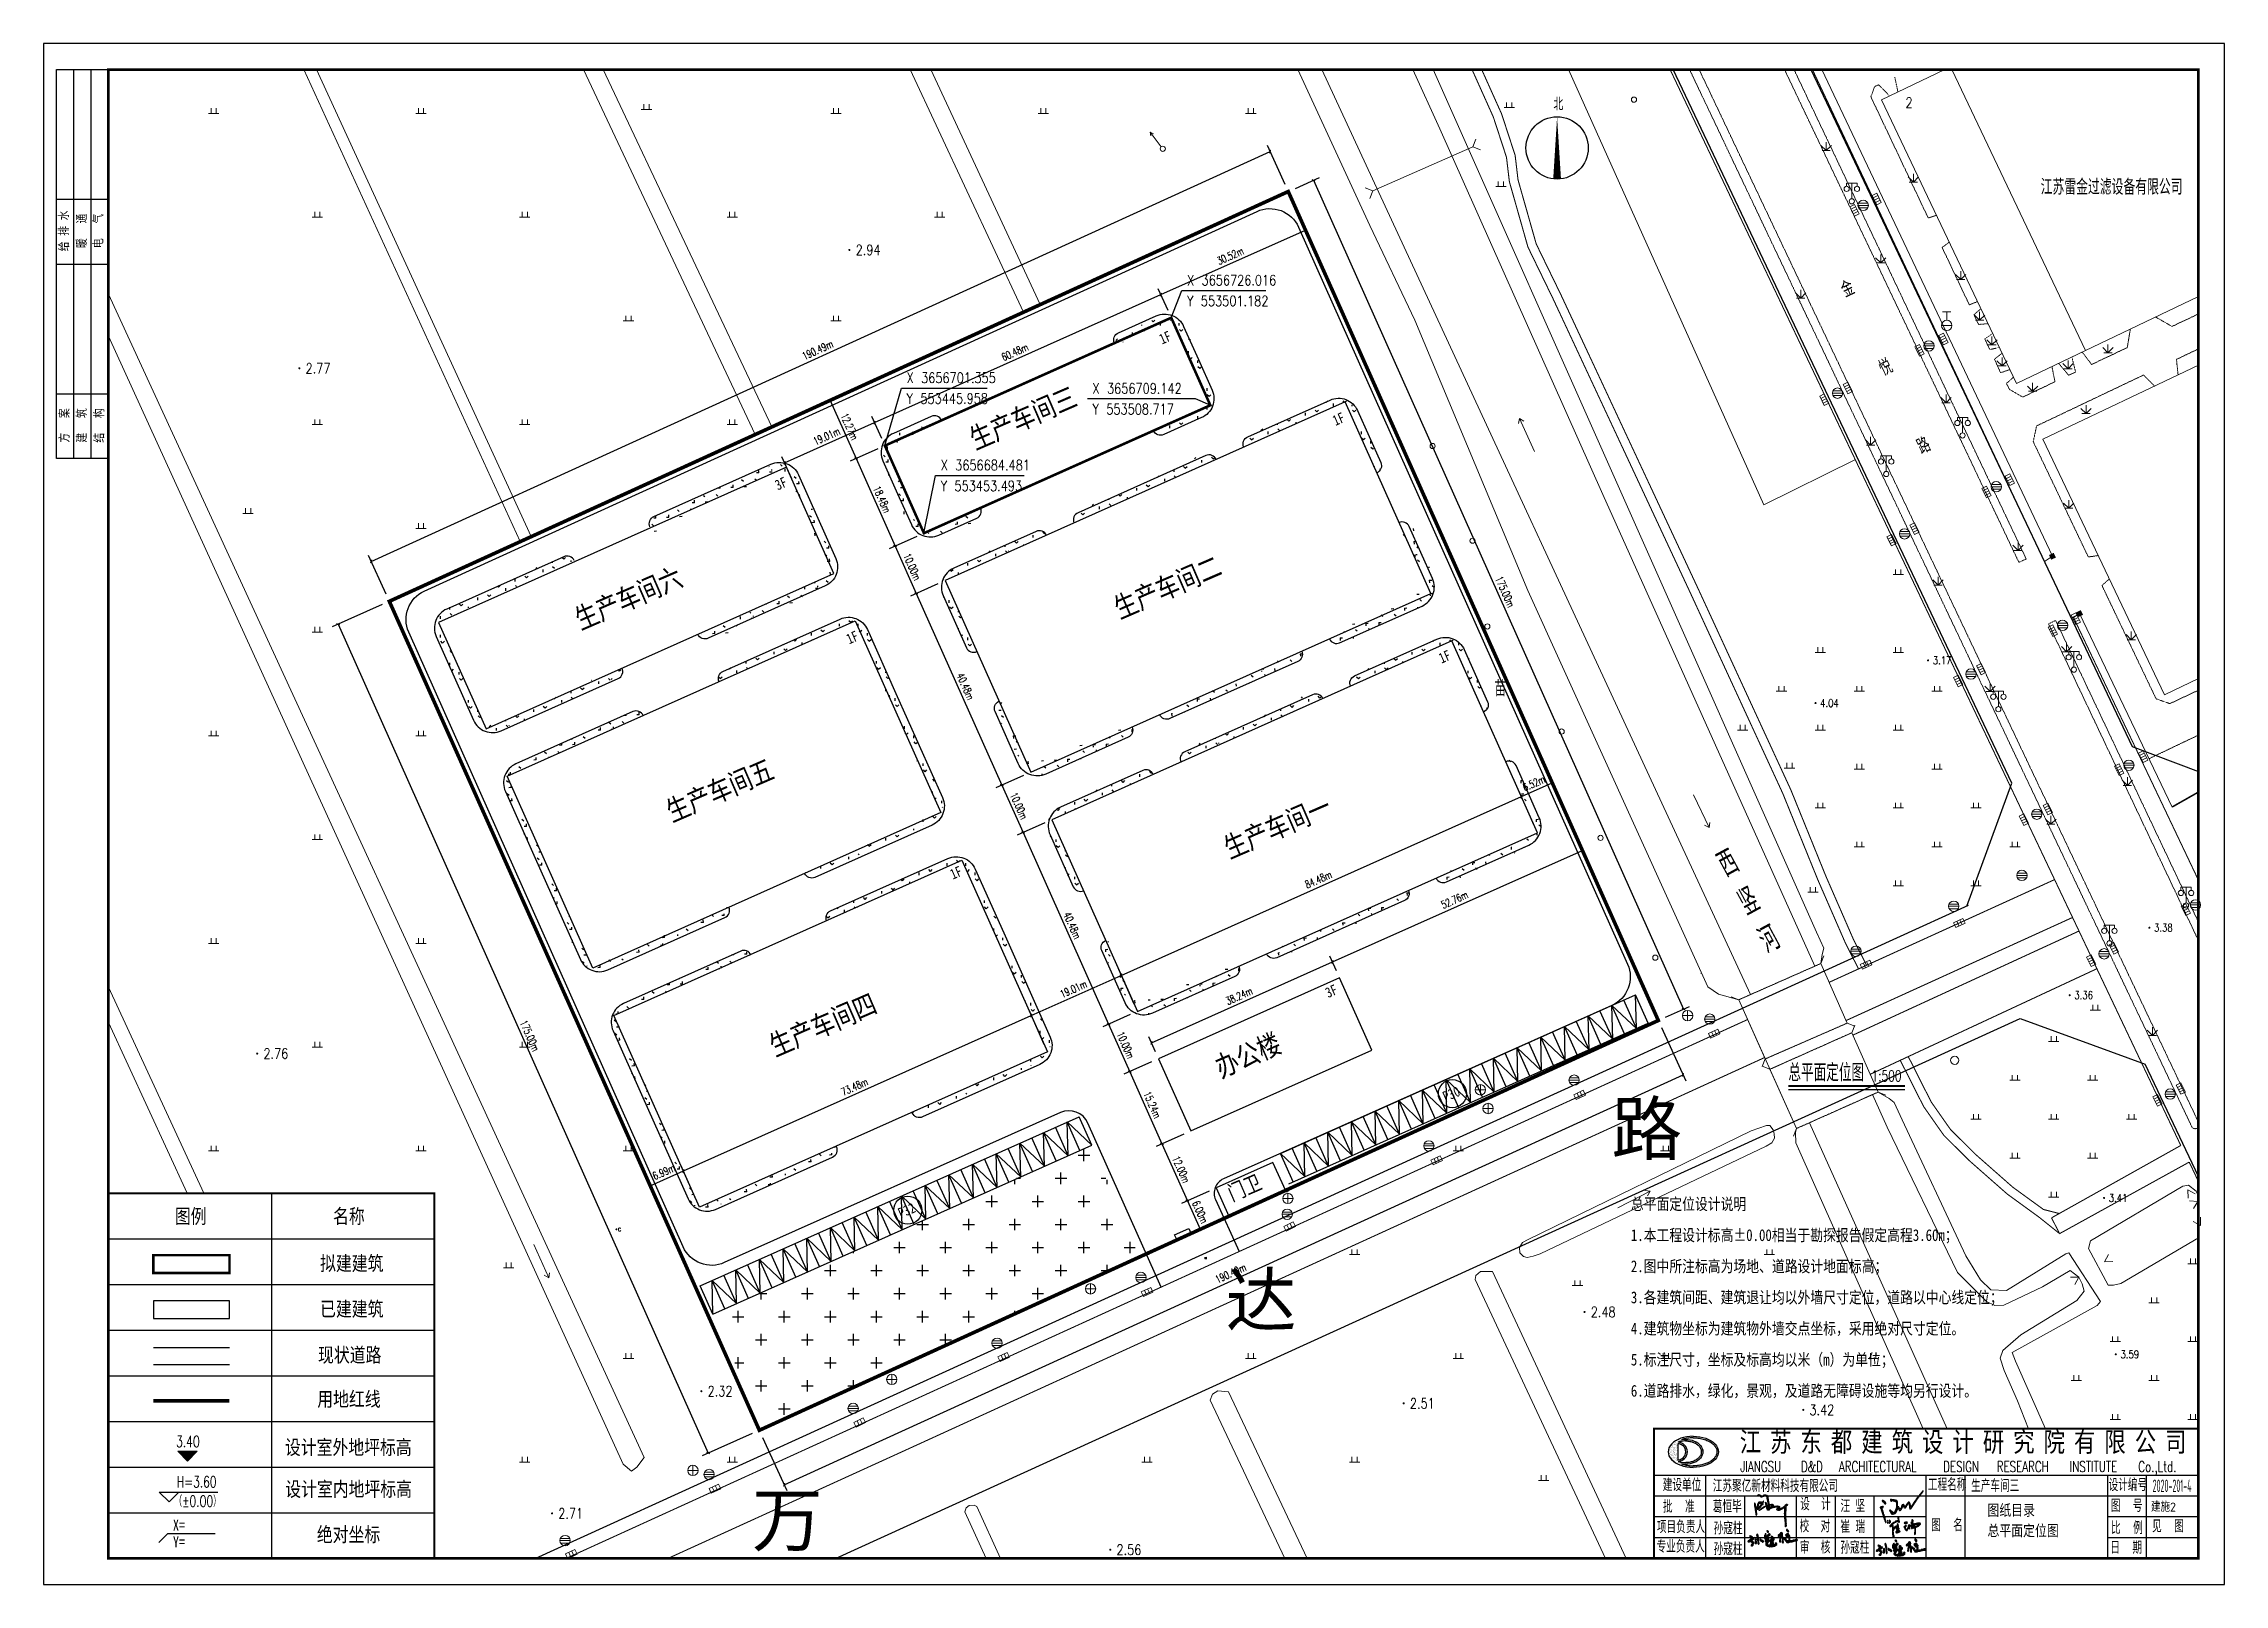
# Model space of a CAD drawing. Extents: x -165130 to 255370, y -346822 to 187778.
# Drawn here: x -165130 to 255370, y -168622 to 128378 of the extents above; entities that cross this region are included whole.
import ezdxf
from ezdxf.enums import TextEntityAlignment as Align

# ---------------------------------------------------------------- set-up
doc = ezdxf.new("R2010")
doc.units = 0
doc.header["$MEASUREMENT"] = 0
for name, pattern in [('DASH', [0.35, 0.25, -0.1]), ('X2', [10, 8, -2]), ('X3', [5, 4, -1]), ('X5', [3, 2, -1]), ('X6', [2, 1, -1])]:
    doc.linetypes.add(name, pattern=pattern)
doc.layers.get('0').update_dxf_attribs({"linetype": 'CONTINUOUS'})
doc.layers.get('Defpoints').update_dxf_attribs({"linetype": 'CONTINUOUS'})
for name, color, linetype in [('DIM_SYMB', 3, 'CONTINUOUS'), ('GCD', 1, 'CONTINUOUS'), ('PUB_DIM', 3, 'CONTINUOUS'), ('PUB_TEXT', 7, 'CONTINUOUS'), ('PUB_TITLE', 4, 'CONTINUOUS'), ('RD-红线', 4, 'CONTINUOUS'), ('停车位', 4, 'CONTINUOUS'), ('围墙', 151, 'FENCELINE1'), ('填充', 8, 'CONTINUOUS'), ('层0', 253, 'CONTINUOUS'), ('绿化带', 3, 'CONTINUOUS'), ('规划建筑', 7, 'CONTINUOUS'), ('规划道路边线', 1, 'CONTINUOUS')]:
    doc.layers.add(name, color=color, linetype=linetype)
doc.layers.add('底图', color=252, linetype='CONTINUOUS', lineweight=5)
doc.styles.add('-宋体', font='', dxfattribs={"width": 0.8})
doc.styles.add('_TCH_AXIS', font='COMPLEX', dxfattribs={"bigfont": 'GBCBIG'})
doc.styles.add('_TCH_DIM', font='SIMPLEX', dxfattribs={"bigfont": 'GBCBIG'})
doc.styles.add('_TCH_DIM_T3', font='SIMPLEX', dxfattribs={"width": 0.705882, "bigfont": 'GBCBIG'})
doc.styles.add('HZ', font='txt', dxfattribs={"width": 0.7, "height": 5, "bigfont": 'STF:宋体'})
doc.styles.add('ls1', font='simhei.ttf')
doc.styles.get("Standard").update_dxf_attribs({"font": 'TSSDENG', "height": 3, "bigfont": 'TSSDCHN'})
doc.styles.add('宋体', font='', dxfattribs={"width": 0.8})
doc.styles.get('-宋体').set_extended_font_data('SimSun')
doc.styles.get('宋体').set_extended_font_data('SimSun')
doc.linetypes.add('10421', pattern='A,2,[150,AAA.SHX,S=1,R=0,X=0,Y=1],1e-11', length=2)
doc.linetypes.add('1161', pattern='A,0,[149,AAA.SHX,S=0.15,R=0,X=0,Y=0],-1.6', length=1.6)
doc.linetypes.add('443', pattern='A,9.4,[169,AAA.SHX,S=1,R=0,X=0,Y=0.15],0.6', length=10)
doc.linetypes.add('444', pattern='A,4.5,[145,AAA.SHX,S=1,R=0,X=0,Y=1],4.5,-0.5,[146,AAA.SHX,S=1,R=0,X=0,Y=0],-0.5', length=10)
doc.linetypes.add('833', pattern='A,2,[150,AAA.SHX,S=0.8,R=0,X=0,Y=0.8],2,[150,AAA.SHX,S=2,R=0,X=0,Y=2],1e-11', length=4)
doc.linetypes.add('FENCELINE1', pattern='A,0.25,-0.1,[133,ltypeshp.shx,S=0.1,R=0,X=-0.1,Y=0],-0.1,1', length=1.45)
doc.dimstyles.new('总图&&500', dxfattribs={"dimtxt": 1487.5, "dimasz": 500, "dimexe": 1250, "dimexo": 1500, "dimgap": 631.25, "dimtad": 1, "dimlfac": 0.001, "dimzin": 0, "dimdsep": 46, "dimtxsty": '_TCH_DIM_T3', "dimblk": 'ARCHTICK', "dimcen": 0.09, "dimclrt": 7, "dimazin": 2, "dimtfac": 1, "dimtix": 1, "dimtmove": 2, "dimatfit": 3, "dimfxl": 1, "dimtolj": 1, "dimtzin": 0, "dimarcsym": 0})

msp = doc.modelspace()

# ---------------------------------------------------------------- texts
at = {"linetype": 'Continuous', "style": 'HZ', "width": 0.8}
for s, p in [('X 3656726.016', (55353.692, 81774.542, -3490)), ('Y 553501.182', (55353.692, 77774.542, -3490)), ('X 3656701.355', (1274.355, 62961.546, -3490)), ('Y 553445.958', (1274.355, 58961.546, -3490)), ('Y 553508.717', (37123.946, 56913.19, -3490)), ('X 3656709.142', (37123.946, 60913.19, -3490)), ('X 3656684.481', (7848.996, 46128.682, -3490)), ('Y 553453.493', (7848.996, 42128.682, -3490))]:
    msp.add_text(s, height=2000, dxfattribs=at).set_placement(p)
at = {"linetype": 'Continuous', "attachment_point": 1, "style": '宋体'}
for s, insert, char_height, width, rotation in [('1F', (49726.199, 72209.332, -3490), 2000, 48788.21423, 23.4230078), ('生产车间三', (12911.535, 53737.169, -3490), 4000, 48035.83754, 23.4230078), ('1F', (83165.124, 56506.734, -3490), 2000, 48788.21423, 23.4230078), ('3F', (-24360.139, 44067.314, -3490), 2000, 48788.21423, 23.4230078), ('生产车间六', (-63188.423, 19013.537, -3490), 4000, 48788.21423, 23.4230078), ('生产车间二', (40767.807, 21126.27, -3490), 4000, 48788.21423, 23.4230078), ('1F', (-10607.012, 14402.565, -3490), 2000, 48788.21423, 23.4230078), ('1F', (103625.119, 10687.307, -3490), 2000, 48788.21423, 23.4230078), ('生产车间五', (-45569.456, -18040.463, -3490), 4000, 48788.21423, 23.4230078), ('生产车间一', (61942.908, -25102.877, -3490), 4000, 48788.21423, 23.4230078), ('1F', (9394.322, -30942.89, -3490), 2000, 48788.21423, 23.4230078), ('生产车间四', (-25697.202, -63243.466, -3490), 4000, 48788.21423, 23.4230078), ('3F', (81754.718, -53779.105, -3490), 2000, 48788.21423, 23.4230078), ('{\\fSimSun|b0|i0|c134|p2;办公楼}', (60277.911, -67380.379, -3490), 4000, 48788.21423, 23.4230078), ('P30', (104408.136, -73793.004, -3490), 2000, 48788.21423, 23.4230078), ('门卫', (62820.943, -92061.38, -3490), 3000, 48788.21423, 23.4230078), ('P32', (-608.594, -96251.062, -3490), 2000, 48788.21423, 23.4074716)]:
    msp.add_mtext(s, dxfattribs=dict(at, insert=insert, char_height=char_height, width=width, rotation=rotation))
at = {"layer": 'PUB_TEXT'}
for s, height, style, p in [('北', 2411.348, '_TCH_DIM', (125984.123, 115519.796)), ('总平面定位图', 3375.8865, '_TCH_AXIS', (171308.797, -71666.467, -625.1))]:
    msp.add_text(s, height=height, dxfattribs=dict(at, style=style)).set_placement(p)
at = {"layer": 'PUB_TEXT', "width": 0.705882}
for s, height, style, p in [('1:500', 2125, '_TCH_AXIS', (187334.329, -71666.467, -625.1)), ('3.40', 2151.1111, '_TCH_DIM', (-139583.47, -142160.014, -625.1)), ('（%%P0.00）', 2151.1111, '_TCH_DIM', (-139945.66, -153669.092, -625.1)), ('H=3.60', 2151.1111, '_TCH_DIM', (-139442.052, -149929.425, -625.1))]:
    msp.add_text(s, height=height, dxfattribs=dict(at, style=style)).set_placement(p)
at = {"layer": 'PUB_TEXT', "color": 7, "style": '-宋体', "width": 0.8}
for s, p in [('图例', (-136771.218, -97664.71, -625.1)), ('名称', (-106264.564, -97664.264, -625.1))]:
    msp.add_text(s, height=2800, rotation=0.00009216, dxfattribs=at).set_placement(p, align=Align.MIDDLE_CENTER)
for s, height, p in [('总平面定位设计说明', 2265.8228, (140929.39, -96432.468, -625.1)), ('1.本工程设计标高%%P0.00相当于勘探报告假定高程3.60m；', 2265.82278, (140929.39, -102432.468, -625.1)), ('2.图中所注标高为场地、道路设计地面标高；', 2265.82278, (140929.39, -108432.468, -625.1)), ('3.各建筑间距、建筑退让均以外墙尺寸定位，道路以中心线定位；', 2265.82278, (140929.39, -114432.468, -625.1)), ('4.建筑物坐标为建筑物外墙交点坐标，采用绝对尺寸定位。', 2265.82278, (140929.39, -120432.468, -625.1)), ('5.标注尺寸，坐标及标高均以米（m）为单位；', 2265.82278, (140929.39, -126432.468, -625.1)), ('6.道路排水，绿化，景观，及道路无障碍设施等均另行设计。', 2265.82278, (140929.39, -132432.468, -625.1))]:
    msp.add_text(s, height=height, dxfattribs=at).set_placement(p)
for s, p in [('拟建建筑', (-111820.693, -108136.956, -625.1)), ('已建建筑', (-111820.693, -116936.956, -625.1)), ('现状道路', (-112218.683, -125793.205, -625.1)), ('用地红线', (-112362.489, -134305.453, -625.1)), ('设计室外地坪标高', (-118596.438, -143595.258, -625.1)), ('设计室内地坪标高', (-118541.042, -151656.481, -625.1)), ('绝对坐标', (-112442.485, -160406.459, -625.1))]:
    msp.add_text(s, height=2800, rotation=0.00009216, dxfattribs=at).set_placement(p)
at = {"layer": 'PUB_TEXT'}
for s, height, p in [('图纸目录', 2411.3475, (209683.932, -155607.53, -625.1)), ('建施2', 1750, (241212.129, -154600.726, -625.1)), ('总平面定位图', 2411.3475, (209683.932, -159543.284, -625.1))]:
    msp.add_text(s, height=height, dxfattribs=at).set_placement(p)
at = {"layer": 'PUB_TEXT', "color": 3, "style": '-宋体', "width": 0.8}
for s, p in [('Y=', (-140182.14, -161464.632, -625.1)), ('X=', (-140182.14, -158237.973, -625.1))]:
    msp.add_text(s, height=2100, dxfattribs=at).set_placement(p)
at = {"layer": '底图', "linetype": 'Continuous', "style": 'HZ', "width": 0.8}
for s, height, p in [('2', 2000, (194567.118, 116994.253, -3420)), ('江苏雷金过滤设备有限公司', 3000, (233625.47, 100907.444, -3420)), ('苗', 3000, (115759.432, 4231.623, -3420))]:
    msp.add_text(s, height=height, rotation=0.00010384, dxfattribs=at).set_placement(p, align=Align.MIDDLE)
for s, height, rotation, p in [('金', 3000, 25.90138985, (182336.278, 79289.867, -3420)), ('悦', 3000, 25.90138985, (189674.915, 64177.475, -3420)), ('路', 3000, 25.90138985, (197013.552, 49065.082, -3420)), ('c', 1000, 0.00010384, (-54421.986, -100557.658, -3420))]:
    msp.add_text(s, height=height, rotation=rotation, dxfattribs=at).set_placement(p)
at = {"layer": '底图', "style": 'ls1'}
for s, p in [('路', (137168.329, -85782.477, -80)), ('达', (62806.184, -118804.544, -3420)), ('万', (-28535.32, -161162.455, -3420))]:
    msp.add_text(s, height=10000, rotation=0.00010384, dxfattribs=at).set_placement(p)
at = {"layer": '底图', "linetype": 'Continuous', "insert": (156987.176, -28156.772, -3420), "char_height": 5000, "width": 6760.01247, "attachment_point": 1, "rotation": 28.43933192, "style": 'HZ'}
msp.add_mtext('西\\P竖\\P河', dxfattribs=at)

# ---------------------------------------------------------------- blocks, each defined once
blk = doc.blocks.new('葛恒毕')
blk.add_hatch(color=256).paths.add_polyline_path([(77685.6, -4497.1), (77685.5, -4496.5), (77685.4, -4496.2), (77685.4, -4496), (77685.3, -4495.8), (77685.1, -4495.5), (77684.9, -4495.3), (77684.9, -4494.8), (77684.9, -4494.5), (77684.7, -4494.1), (77684.6, -4493.6), (77684.6, -4492.9), (77684.6, -4492.6), (77684.5, -4492.4), (77684.5, -4492), (77684.4, -4491.8), (77684.3, -4491.6), (77684.3, -4491.4), (77684.2, -4491.1), (77683.9, -4490.5), (77683.9, -4490.3), (77683.9, -4490), (77683.9, -4489.7), (77683.7, -4489.2), (77683.3, -4488.6), (77683, -4488.6), (77682.9, -4488.6), (77682.6, -4488.9), (77682.4, -4489.1), (77682.2, -4489.1), (77682.2, -4489.7), (77682.4, -4490.3), (77682.3, -4490.4), (77682.1, -4490.8), (77682.2, -4491.1), (77682.2, -4491.5), (77682.4, -4491.8), (77682.5, -4492), (77682.5, -4492.6), (77682.5, -4492.8), (77682.5, -4492.9), (77682.5, -4493.3), (77682.7, -4493.6), (77682.7, -4493.9), (77682.7, -4494.1), (77682.7, -4494.3), (77682.7, -4494.6), (77682.7, -4494.7), (77683, -4495.4), (77683, -4495.6), (77683, -4495.8), (77683, -4496.1), (77683, -4496.4), (77683.1, -4496.8), (77683.1, -4497), (77683.2, -4497.4), (77683.2, -4497.7), (77683.3, -4498), (77683.3, -4498.3), (77683.4, -4498.6), (77683.5, -4498.7), (77683.7, -4499.1), (77683.7, -4499.5), (77683.7, -4499.7), (77683.7, -4500), (77683.7, -4500.1), (77683.7, -4500.3), (77683.7, -4500.7), (77683.7, -4500.9), (77683.7, -4501.1), (77683.7, -4501.2), (77683.7, -4501.6), (77683.8, -4501.9), (77683.9, -4502.2), (77684, -4502.3), (77684.1, -4502.6), (77684.1, -4502.8), (77684.1, -4502.9), (77684.1, -4503), (77684.1, -4503.5), (77684.1, -4503.8), (77684.3, -4504.1), (77684.3, -4504.5), (77684.3, -4504.9), (77684.3, -4505.2), (77684.5, -4505.4), (77684.5, -4505.6), (77684.5, -4505.9), (77684.6, -4506), (77684.7, -4506.4), (77684.8, -4506.7), (77684.9, -4506.9), (77685, -4507.1), (77685, -4507.3), (77685.1, -4507.5), (77685.1, -4507.8), (77685.1, -4508), (77685.1, -4508.4), (77685.1, -4508.7), (77685.1, -4509), (77685.2, -4509.2), (77685.2, -4509.4), (77685.2, -4509.7), (77685.2, -4510.1), (77685.2, -4510.5), (77685.2, -4510.7), (77685.2, -4510.9), (77685.3, -4511.1), (77685.4, -4511.4), (77685.4, -4511.5), (77685.7, -4511.8), (77686.1, -4511.9), (77686.3, -4511.8), (77686.4, -4511.3), (77686.4, -4510.9), (77686.6, -4510.7), (77686.6, -4510.4), (77686.7, -4509.8), (77686.7, -4509.6), (77686.7, -4509.4), (77686.8, -4509), (77686.8, -4508.5), (77686.7, -4507.9), (77686.4, -4507.1), (77686.4, -4506.4), (77686.4, -4506.2), (77686.4, -4506), (77686.3, -4505.6), (77686.3, -4505.3), (77686.3, -4505), (77686.3, -4504.7), (77686.2, -4504.4), (77686, -4503.9), (77686, -4503.6), (77686, -4503.1), (77686, -4503), (77686, -4502.8), (77686, -4502.6), (77685.8, -4502), (77686.1, -4501.7), (77686, -4501.4), (77685.8, -4500.7), (77686, -4500.5), (77685.9, -4500.2), (77685.8, -4499.9), (77685.8, -4499.7), (77685.8, -4499.4), (77685.7, -4499), (77685.7, -4498.9), (77685.7, -4498.6), (77685.7, -4498.4), (77685.6, -4498.1), (77685.6, -4497.9), (77685.6, -4497.5)])
h = blk.add_hatch(color=256)
h.paths.add_polyline_path([(77698.5, -4488.4), (77698.8, -4488), (77698.9, -4487.7), (77699, -4487.4), (77699, -4487.3), (77699.1, -4487.1), (77699.2, -4487), (77699.2, -4486.8), (77699.3, -4486.6), (77699.5, -4486.3), (77699.6, -4486.2), (77699.6, -4485.7), (77699.6, -4485.3), (77699.5, -4484.8), (77699.4, -4484.8), (77699.3, -4485), (77699.2, -4485), (77699.2, -4485.1), (77699.1, -4485.1), (77699, -4485.3), (77698.8, -4485.6), (77698.6, -4485.8), (77698.5, -4485.9), (77698.3, -4486.1), (77698.2, -4486.4), (77698, -4486.5), (77698, -4486.8), (77697.8, -4487.1), (77697.6, -4487.2), (77697.5, -4487.3), (77697.4, -4487.4), (77697.4, -4487.5), (77697, -4487.5), (77696.9, -4487.5), (77696.5, -4487.4), (77696.1, -4487.3), (77695.9, -4487.1), (77695.9, -4487), (77695.6, -4486.9), (77695.3, -4486.9), (77695.1, -4486.9), (77694.7, -4486.9), (77694.5, -4486.9), (77694.2, -4486.8), (77694.1, -4486.8), (77693.8, -4486.9), (77693.5, -4486.9), (77693.2, -4486.9), (77692.8, -4486.9), (77692.4, -4486.9), (77692.1, -4486.9), (77691.8, -4487), (77691.4, -4487), (77691, -4487), (77690.8, -4487.1), (77690.5, -4487.2), (77690.3, -4487.4), (77690.1, -4487.5), (77689.8, -4487.8), (77689.5, -4488.1), (77689.4, -4488.3), (77689.4, -4488.5), (77689.2, -4488.7), (77689.2, -4488.8), (77689, -4489), (77689.1, -4489.1), (77689, -4489.3), (77688.9, -4489.4), (77688.8, -4489.6), (77688.8, -4489.8), (77688.7, -4490), (77688.7, -4490.1), (77688.7, -4490.3), (77688.6, -4490.4), (77688.6, -4490.6), (77688.5, -4490.7), (77688.5, -4490.8), (77688.5, -4491), (77688.5, -4491.2), (77688.4, -4491.4), (77688.4, -4491.4), (77688.4, -4491.6), (77688.4, -4491.7), (77688.4, -4491.8), (77688.3, -4491.9), (77688.3, -4492), (77688.2, -4492.5), (77688.1, -4492.7), (77688.1, -4492.9), (77688.1, -4492.9), (77688.1, -4493), (77688, -4493.1), (77687.9, -4493.3), (77687.9, -4493.5), (77687.8, -4493.8), (77687.8, -4494), (77687.8, -4494.2), (77687.7, -4494.3), (77687.6, -4494.5), (77687.6, -4494.6), (77687.5, -4494.9), (77687.6, -4495.1), (77687.6, -4495.2), (77687.6, -4495.3), (77687.4, -4495.4), (77687.4, -4495.6), (77687.3, -4495.8), (77687.3, -4495.9), (77687.2, -4496.1), (77687.2, -4496.4), (77687.2, -4496.6), (77687.3, -4496.9), (77687.2, -4497.1), (77687.2, -4497.5), (77687.1, -4497.7), (77687.1, -4498), (77687.1, -4498.4), (77687.2, -4498.7), (77687.2, -4498.8), (77687.3, -4498.9), (77687.2, -4499), (77687.2, -4499.3), (77687.2, -4499.3), (77687.3, -4499.4), (77687.4, -4499.6), (77687.4, -4499.7), (77687.4, -4499.9), (77687.6, -4500.1), (77687.7, -4500.1), (77687.8, -4500.1), (77687.9, -4500.3), (77688.2, -4500.4), (77688.2, -4500.4), (77688.4, -4500.4), (77688.6, -4500.4), (77688.8, -4500.4), (77688.9, -4500.3), (77688.9, -4500.3), (77689, -4500.2), (77689.2, -4500.1), (77689.4, -4499.9), (77689.6, -4499.9), (77689.8, -4499.8), (77690, -4499.7), (77690.2, -4499.6), (77690.3, -4499.5), (77690.5, -4499.4), (77690.6, -4499.3), (77691, -4499.1), (77691.1, -4499.1), (77691.3, -4499), (77691.4, -4498.9), (77691.6, -4498.7), (77691.7, -4498.6), (77691.7, -4498.5), (77691.7, -4498.3), (77691.9, -4498.2), (77692, -4498.2), (77692.1, -4498.1), (77692.2, -4497.9), (77692.5, -4497.7), (77692.5, -4497.6), (77692.6, -4497.5), (77692.7, -4497.3), (77692.8, -4497.2), (77692.8, -4497.1), (77693, -4497.1), (77693, -4497.1), (77693, -4496.9), (77693.2, -4496.6), (77693.4, -4496.6), (77693.5, -4496.7), (77693.7, -4496.4), (77693.7, -4496.3), (77693.7, -4496.2), (77693.8, -4495.9), (77693.8, -4495.6), (77693.9, -4495.5), (77694.2, -4495.4), (77694.4, -4495.4), (77694.4, -4495.2), (77694.7, -4495), (77694.9, -4494.9), (77695, -4494.8), (77695.1, -4494.8), (77694.9, -4494.5), (77694.9, -4494.3), (77695.1, -4494.2), (77695.3, -4494.1), (77695.5, -4494.1), (77695.6, -4494.1), (77695.7, -4493.9), (77695.9, -4493.7), (77696, -4493.6), (77696, -4493.4), (77696.2, -4493.2), (77696.2, -4493.1), (77696.2, -4492.9), (77696.4, -4492.7), (77696.5, -4492.6), (77696.5, -4492.5), (77696.6, -4492.4), (77696.6, -4492.3), (77696.6, -4492.2), (77696.7, -4492.2), (77696.8, -4492.2), (77697, -4492), (77697.3, -4491.8), (77697.2, -4491.7), (77697.4, -4491.5), (77697.5, -4491.4), (77697.7, -4491.4), (77697.8, -4491.5), (77697.9, -4491.5), (77698.2, -4491.5), (77698.3, -4491.4), (77698.5, -4491.5), (77698.7, -4491.3), (77698.9, -4491.2), (77699, -4491), (77699, -4490.9), (77699, -4490.8), (77699.1, -4490.8), (77699.2, -4490.3), (77699.2, -4490), (77699, -4489.8), (77698.8, -4489.8), (77698.7, -4489.9), (77698.5, -4489.8), (77698.4, -4489.6), (77698.4, -4489.5), (77698.4, -4489.3), (77698.4, -4489.1), (77698.3, -4489), (77698.4, -4488.8)])
h.paths.add_polyline_path([(77696.4, -4489.8), (77696.4, -4490), (77696.1, -4490.2), (77696.2, -4490.3), (77696.3, -4490.4), (77696.3, -4490.7), (77696.3, -4490.8), (77696.2, -4490.9), (77696, -4491), (77695.9, -4491.1), (77695.8, -4491.2), (77695.6, -4491.3), (77695.5, -4491.4), (77695.4, -4491.4), (77695.3, -4491.4), (77695.3, -4491.6), (77695.2, -4491.7), (77694.9, -4491.8), (77694.8, -4492), (77694.9, -4492.3), (77694.8, -4492.5), (77694.8, -4492.5), (77694.4, -4492.7), (77694.3, -4492.8), (77694.3, -4492.9), (77694.2, -4492.9), (77694.1, -4493.1), (77694, -4493.2), (77693.9, -4493.3), (77693.8, -4493.3), (77693.7, -4493.5), (77693.6, -4493.6), (77693.6, -4493.7), (77693.5, -4493.7), (77693.3, -4493.9), (77693.2, -4494), (77693.2, -4494.1), (77693, -4494.3), (77693, -4494.5), (77692.9, -4494.5), (77692.7, -4494.7), (77692.7, -4494.7), (77692.6, -4494.8), (77692.6, -4494.9), (77692.5, -4495), (77692.5, -4495.1), (77692.4, -4495.2), (77692.3, -4495.3), (77692.2, -4495.4), (77692, -4495.5), (77692.1, -4495.6), (77692, -4495.7), (77691.9, -4495.8), (77691.8, -4495.9), (77691.8, -4495.9), (77691.7, -4496), (77691.7, -4496.2), (77691.5, -4496.4), (77691.4, -4496.5), (77691.2, -4496.7), (77691, -4497), (77690.9, -4497.1), (77690.7, -4497.2), (77690.6, -4497.3), (77690.5, -4497.3), (77690.5, -4497.5), (77690.4, -4497.6), (77690.3, -4497.7), (77690.2, -4497.7), (77690.1, -4497.8), (77689.8, -4498), (77689.5, -4498.2), (77689.3, -4498.3), (77689.2, -4498.4), (77689, -4498.6), (77689, -4498.6), (77689, -4498.7), (77688.7, -4498.7), (77688.7, -4498.6), (77688.6, -4498.5), (77688.5, -4498.3), (77688.5, -4498.1), (77688.5, -4498), (77688.4, -4497.8), (77688.4, -4497.7), (77688.4, -4497.6), (77688.4, -4497.5), (77688.4, -4497.4), (77688.5, -4497.3), (77688.5, -4497.2), (77688.4, -4496.8), (77688.4, -4496.6), (77688.4, -4496.5), (77688.4, -4496.3), (77688.4, -4496.2), (77688.4, -4496.1), (77688.5, -4495.7), (77688.6, -4495.5), (77688.6, -4495.1), (77688.7, -4494.9), (77688.7, -4494.8), (77688.8, -4494.7), (77688.9, -4494.5), (77689, -4494.4), (77689.1, -4494.1), (77689.1, -4494), (77689.1, -4493.9), (77689.2, -4493.9), (77689.2, -4493.7), (77689.2, -4493.5), (77689.2, -4493.4), (77689.2, -4493.2), (77689.3, -4492.9), (77689.3, -4492.7), (77689.4, -4492.6), (77689.5, -4492.4), (77689.5, -4492.2), (77689.6, -4492), (77689.6, -4491.8), (77689.6, -4491.7), (77689.6, -4491.4), (77689.7, -4491.4), (77689.7, -4491.2), (77689.8, -4491.1), (77689.9, -4490.9), (77690, -4490.7), (77690.1, -4490.6), (77690.1, -4490.4), (77690.3, -4490.2), (77690.3, -4490), (77690.3, -4490), (77690.4, -4489.8), (77690.4, -4489.7), (77690.6, -4489.6), (77690.6, -4489.6), (77690.7, -4489.5), (77690.8, -4489.4), (77690.9, -4489.4), (77691, -4489.4), (77691.2, -4489.4), (77691.3, -4489.4), (77691.4, -4489.3), (77691.5, -4489.2), (77691.6, -4489.2), (77691.7, -4489.2), (77691.9, -4489.2), (77692.2, -4489.1), (77692.5, -4489.1), (77692.6, -4489.1), (77692.8, -4489.1), (77693.1, -4489.1), (77693.3, -4489.2), (77693.5, -4489.1), (77693.6, -4489.1), (77694, -4489.1), (77694.1, -4489.1), (77694.4, -4489.1), (77694.6, -4489.1), (77694.7, -4489.2), (77694.9, -4489.2), (77695.1, -4489.2), (77695.5, -4489.2), (77695.5, -4489.4), (77695.7, -4489.4), (77695.8, -4489.4), (77695.9, -4489.4), (77696, -4489.6), (77696.1, -4489.7), (77696.2, -4489.8), (77696.3, -4489.8)], flags=16)
h = blk.add_hatch(color=256)
h.paths.add_polyline_path([(77710.9, -4491.9), (77711.1, -4491.9), (77711.1, -4491.8), (77711.4, -4491.7), (77711.6, -4491.7), (77712.3, -4491.7), (77712.4, -4491.6), (77712.5, -4491.5), (77712.6, -4491.4), (77712.9, -4491.4), (77713.4, -4491.3), (77713.8, -4491.2), (77714.1, -4491.2), (77714.4, -4491.1), (77715, -4491.2), (77715.1, -4491), (77715.2, -4490.9), (77715.4, -4490.9), (77715.6, -4490.9), (77715.8, -4490.9), (77716.1, -4490.9), (77716.5, -4490.9), (77716.8, -4490.8), (77717, -4490.9), (77717.2, -4491), (77717.3, -4491.2), (77717.6, -4491.3), (77717.9, -4491.2), (77718, -4491.4), (77718, -4491.5), (77718.1, -4491.7), (77718.2, -4491.7), (77718.3, -4491.9), (77718.2, -4492.2), (77718.1, -4492.3), (77718.1, -4492.5), (77718.3, -4492.6), (77718.3, -4492.8), (77718.3, -4493), (77718.1, -4493.2), (77718.1, -4493.4), (77718.1, -4493.7), (77717.7, -4493.7), (77717.6, -4493.8), (77717.5, -4493.9), (77717.2, -4494.1), (77717, -4494.1), (77716.9, -4494.3), (77716.8, -4494.5), (77716.8, -4494.6), (77716.6, -4494.7), (77716.6, -4494.9), (77716.6, -4495.1), (77716.6, -4495.2), (77716.8, -4495.4), (77716.9, -4495.5), (77717.3, -4495.5), (77717.4, -4495.4), (77718.2, -4495.2), (77718.3, -4495.2), (77718.4, -4495.2), (77718.5, -4495.2), (77718.8, -4495.2), (77719, -4495), (77719.1, -4495), (77719.6, -4494.9), (77719.7, -4494.9), (77720, -4494.9), (77720.3, -4494.8), (77720.5, -4494.7), (77720.6, -4494.7), (77720.7, -4494.6), (77721, -4494.6), (77721, -4494.5), (77721.3, -4494.4), (77721.4, -4494.4), (77721.5, -4494.4), (77721.6, -4494.3), (77721.8, -4494.4), (77722.1, -4494.4), (77722.2, -4494.4), (77722.4, -4494.3), (77722.7, -4494.3), (77723, -4494.3), (77723.2, -4494.3), (77723.4, -4494.3), (77723.7, -4494.3), (77724.1, -4494.3), (77724.2, -4494.2), (77724.3, -4494.2), (77724.9, -4494.2), (77725, -4494.2), (77725.4, -4494.1), (77725.5, -4494.1), (77726.2, -4494.2), (77726.4, -4494.1), (77726.5, -4494.1), (77726.8, -4494.1), (77726.8, -4494.2), (77727.4, -4494.2), (77727.5, -4494.2), (77727.7, -4494.2), (77727.9, -4494.2), (77728.1, -4494.2), (77728.5, -4494.4), (77728.7, -4494.4), (77728.9, -4494.5), (77729, -4494.5), (77729.1, -4494.5), (77729.2, -4494.5), (77729.4, -4494.5), (77729.6, -4494.5), (77729.7, -4494.6), (77729.9, -4494.9), (77730, -4494.9), (77730.2, -4495.1), (77730.5, -4495.4), (77730.6, -4495.4), (77730.8, -4495.6), (77730.9, -4495.8), (77730.9, -4495.9), (77730.9, -4496.1), (77730.9, -4496.2), (77730.9, -4496.3), (77730.9, -4496.4), (77730.9, -4496.6), (77730.8, -4496.7), (77730.8, -4496.9), (77730.9, -4497), (77730.9, -4497.1), (77730.8, -4497.3), (77730.7, -4497.5), (77730.6, -4497.6), (77730.6, -4497.8), (77730.5, -4498), (77730.2, -4498.1), (77729.9, -4498.3), (77729.7, -4498.6), (77729.4, -4498.8), (77729.3, -4498.8), (77729.2, -4498.9), (77729.1, -4499), (77729, -4499.1), (77728.9, -4499.2), (77728.8, -4499.3), (77728.7, -4499.4), (77728.5, -4499.5), (77728.4, -4499.6), (77728.4, -4499.7), (77728.5, -4499.9), (77728.5, -4500.1), (77728.5, -4500.2), (77728.7, -4500.6), (77728.8, -4500.6), (77729.1, -4500.5), (77729.6, -4500.6), (77730.1, -4500.6), (77730.2, -4500.6), (77730.5, -4500.5), (77730.7, -4500.4), (77731, -4500.3), (77731.3, -4500.1), (77731.4, -4500), (77732.1, -4499.7), (77732.5, -4499.5), (77732.6, -4499.4), (77732.7, -4499.4), (77732.9, -4499.3), (77732.9, -4499.2), (77733, -4499.1), (77733.3, -4499), (77733.4, -4499), (77734, -4498.6), (77734.4, -4498.5), (77734.5, -4498.3), (77734.6, -4498.2), (77734.7, -4498.1), (77734.9, -4497.9), (77735, -4497.9), (77735.3, -4497.8), (77735.5, -4497.6), (77735.7, -4497.5), (77735.8, -4497.5), (77735.9, -4497.5), (77736.2, -4497.4), (77736.3, -4497.3), (77736.4, -4497.2), (77736.7, -4497.1), (77737.2, -4496.9), (77737.3, -4496.8), (77737.4, -4496.7), (77737.5, -4496.6), (77737.7, -4496.5), (77738, -4496.3), (77738.1, -4496.2), (77738.3, -4496.1), (77738.4, -4496), (77738.6, -4495.9), (77738.8, -4495.7), (77739.1, -4495.5), (77739.2, -4495.4), (77739.5, -4495.2), (77739.7, -4495.1), (77739.9, -4495), (77739.9, -4494.9), (77740.3, -4494.7), (77740.2, -4494.5), (77740.6, -4494.2), (77741, -4494.1), (77741.3, -4493.7), (77741.3, -4493.6), (77741.3, -4493.4), (77741.5, -4493.2), (77741.7, -4493.1), (77741.9, -4492.9), (77742.1, -4492.6), (77742.2, -4492.4), (77742.3, -4492.2), (77742.5, -4492), (77742.6, -4491.8), (77742.6, -4491.5), (77743.1, -4491.3), (77743.5, -4491.1), (77743.5, -4491.1), (77743.8, -4490.9), (77744.1, -4490.8), (77744.6, -4490.8), (77744.9, -4490.9), (77745, -4490.9), (77745.5, -4491), (77745.6, -4491.1), (77745.7, -4491.2), (77745.8, -4491.4), (77745.8, -4491.5), (77745.8, -4491.8), (77745.7, -4492), (77745.6, -4492.2), (77745.6, -4492.5), (77745.5, -4492.7), (77745.4, -4492.9), (77745.2, -4492.9), (77745.1, -4493.1), (77744.9, -4493.1), (77744.8, -4493.2), (77744.7, -4493.5), (77744.6, -4493.6), (77744.3, -4493.7), (77744, -4493.8), (77743.7, -4493.8), (77743.4, -4493.9), (77743, -4494.1), (77742.9, -4494.3), (77742.8, -4494.4), (77742.8, -4494.7), (77742.8, -4494.9), (77742.8, -4495.5), (77742.8, -4495.7), (77742.9, -4495.9), (77742.9, -4496.3), (77742.9, -4496.5), (77742.9, -4496.8), (77742.9, -4497.3), (77742.7, -4497.5), (77742.7, -4497.8), (77742.7, -4498.2), (77742.6, -4498.6), (77742.6, -4498.8), (77742.6, -4499.2), (77742.6, -4499.6), (77742.6, -4500), (77742.6, -4500.3), (77742.7, -4500.5), (77742.6, -4500.7), (77742.6, -4500.9), (77742.6, -4501.2), (77742.6, -4501.4), (77742.6, -4501.5), (77742.6, -4501.8), (77742.6, -4501.9), (77742.6, -4502.3), (77742.8, -4502.5), (77742.7, -4502.8), (77742.7, -4503), (77742.7, -4503.2), (77742.7, -4503.6), (77742.7, -4503.8), (77742.6, -4504.1), (77742.5, -4504.6), (77742.5, -4504.8), (77742.5, -4505.1), (77742.6, -4505.3), (77742.5, -4505.6), (77742.5, -4505.9), (77742.5, -4506.2), (77742.5, -4506.7), (77742.5, -4506.8), (77742.5, -4507.2), (77742.4, -4507.7), (77742.5, -4507.8), (77742.5, -4507.9), (77742.2, -4508.5), (77742.3, -4508.9), (77742.3, -4509.2), (77742.3, -4509.7), (77742.3, -4509.9), (77742.5, -4510.2), (77742.3, -4510.5), (77742.3, -4510.9), (77742.3, -4511.2), (77742.3, -4511.5), (77742.3, -4511.9), (77742.3, -4512.3), (77742.3, -4512.5), (77742.3, -4512.6), (77742.3, -4512.7), (77742.5, -4513.3), (77742.5, -4513.4), (77742.3, -4513.7), (77742.3, -4513.8), (77742.4, -4514), (77742.4, -4514.3), (77742.5, -4514.3), (77742.4, -4514.6), (77742.4, -4514.9), (77742.5, -4515.2), (77742.5, -4515.4), (77742.5, -4515.7), (77742.5, -4515.8), (77742.5, -4516.1), (77742.5, -4516.4), (77742.5, -4516.5), (77742.5, -4516.8), (77742.5, -4517.1), (77742.4, -4517.5), (77742.4, -4517.8), (77742.4, -4518), (77742.5, -4518.4), (77742.5, -4518.7), (77742.6, -4519.1), (77742.6, -4519.5), (77742.6, -4519.8), (77742.6, -4520.2), (77742.7, -4520.5), (77742.7, -4521), (77742.7, -4521.3), (77742.7, -4521.6), (77742.7, -4522.2), (77742.7, -4522.5), (77742.9, -4522.9), (77742.9, -4523.1), (77742.9, -4523.5), (77742.8, -4523.8), (77742.8, -4524.1), (77742.8, -4524.4), (77743, -4524.6), (77743, -4525), (77743, -4525.1), (77743.2, -4525.1), (77743, -4525.3), (77743, -4525.4), (77743, -4526), (77743, -4526.4), (77743, -4526.7), (77743.1, -4526.9), (77743.1, -4527.1), (77743, -4527.3), (77743, -4527.5), (77743, -4527.6), (77743.2, -4527.8), (77743.2, -4528), (77743.2, -4528.3), (77743.2, -4528.6), (77743, -4528.9), (77743, -4529), (77743, -4529.4), (77743, -4529.5), (77743, -4529.8), (77743, -4530.1), (77743.2, -4530.7), (77743.2, -4530.9), (77743.1, -4531.2), (77743.1, -4531.4), (77743.2, -4531.8), (77743.2, -4532.1), (77743.1, -4532.3), (77743.1, -4532.6), (77743.1, -4533.2), (77743, -4533.4), (77742.9, -4533.8), (77742.9, -4533.9), (77742.7, -4534.1), (77742.5, -4534.3), (77742.3, -4534.1), (77742.2, -4533.8), (77742.2, -4533.5), (77742.3, -4533), (77742.3, -4532.5), (77742.3, -4532.3), (77742.3, -4532), (77742.3, -4531.6), (77742.3, -4531.3), (77742.3, -4531.1), (77742.3, -4530.7), (77742.3, -4530.4), (77742.3, -4530.2), (77742.3, -4530), (77742.3, -4529.8), (77742, -4529.4), (77742, -4528.8), (77742, -4528.6), (77742.1, -4528.3), (77742.2, -4527.8), (77742.2, -4527.4), (77742.2, -4527.2), (77742.2, -4526.9), (77742.2, -4526.6), (77742.1, -4526.4), (77742, -4525.8), (77742, -4525.5), (77742, -4525.2), (77742, -4525), (77742, -4524.7), (77741.8, -4524.1), (77741.8, -4523.9), (77741.8, -4523.6), (77741.8, -4523.4), (77741.8, -4523.1), (77741.8, -4522.8), (77741.8, -4522.3), (77741.7, -4522), (77741.6, -4521.7), (77741.5, -4521.5), (77741.5, -4521), (77741.5, -4520.9), (77741.5, -4520.7), (77741.4, -4520.3), (77741.4, -4520.1), (77741.4, -4519.9), (77741.4, -4519.6), (77741.4, -4519), (77741.2, -4518.6), (77741.1, -4518.4), (77741, -4518.1), (77741, -4517.7), (77741, -4517.3), (77741, -4517), (77741, -4516.4), (77741, -4515.8), (77741, -4515.3), (77741, -4515), (77741, -4514.4), (77741, -4514.2), (77740.8, -4513.6), (77740.8, -4513.1), (77740.8, -4512.5), (77740.8, -4512.3), (77740.8, -4511.8), (77740.8, -4511.6), (77740.8, -4511.1), (77740.8, -4510.6), (77740.7, -4510.3), (77740.6, -4510), (77740.5, -4509.4), (77740.5, -4509.3), (77740.5, -4508.6), (77740.5, -4508.2), (77740.5, -4508), (77740.6, -4507.8), (77740.6, -4507.7), (77740.6, -4507.8), (77740.6, -4507.3), (77740.7, -4506.8), (77740.7, -4506.1), (77740.7, -4505.8), (77740.7, -4505.5), (77740.7, -4505.3), (77740.8, -4505), (77740.8, -4504.7), (77740.8, -4504.4), (77740.8, -4504.2), (77740.8, -4503.9), (77740.8, -4503.3), (77740.8, -4502.9), (77740.8, -4502.6), (77740.8, -4501.9), (77740.8, -4501.6), (77740.8, -4501.3), (77740.8, -4500.8), (77740.7, -4500.5), (77740.8, -4500.2), (77740.8, -4500), (77740.8, -4499.7), (77740.8, -4499.5), (77740.9, -4499.2), (77741, -4498.6), (77741, -4498.2), (77741, -4497.7), (77741, -4497.5), (77741, -4497.2), (77741.1, -4497), (77741.1, -4496.8), (77741, -4496.7), (77741, -4496.6), (77740.9, -4496.5), (77740.8, -4496.4), (77740.7, -4496.4), (77740.5, -4496.5), (77740.3, -4496.6), (77740.2, -4496.7), (77740.1, -4496.8), (77740, -4497), (77739.8, -4497.2), (77739.7, -4497.2), (77739.5, -4497.4), (77739.4, -4497.5), (77739.3, -4497.6), (77739.2, -4497.7), (77739.2, -4497.8), (77739.1, -4497.9), (77738.9, -4498), (77738.8, -4498.1), (77738.6, -4498.3), (77738.5, -4498.3), (77738.3, -4498.4), (77738.2, -4498.5), (77738, -4498.6), (77737.9, -4498.7), (77737.7, -4498.7), (77737.6, -4498.7), (77737.5, -4498.9), (77737.4, -4499), (77737.1, -4499.1), (77736.9, -4499.2), (77736.8, -4499.2), (77736.6, -4499.3), (77736.6, -4499.3), (77736.5, -4499.4), (77736.4, -4499.5), (77735.8, -4499.5), (77735.7, -4499.6), (77735.7, -4499.6), (77735.5, -4499.9), (77735.4, -4499.9), (77735.3, -4500), (77735.2, -4500), (77735.1, -4500.2), (77735, -4500.3), (77734.8, -4500.4), (77734.7, -4500.4), (77734.4, -4500.5), (77734.3, -4500.6), (77734.2, -4500.7), (77734, -4500.8), (77733.8, -4500.8), (77733.2, -4501), (77733, -4501), (77732.7, -4501.2), (77732.5, -4501.3), (77732.3, -4501.5), (77732.2, -4501.6), (77732.1, -4501.7), (77732, -4501.9), (77731.6, -4501.9), (77731.2, -4502), (77730.7, -4502.2), (77730.6, -4502.3), (77730.5, -4502.4), (77730.3, -4502.4), (77730.1, -4502.5), (77729.7, -4502.5), (77729.6, -4502.6), (77729.4, -4502.6), (77728.9, -4502.6), (77728.8, -4502.6), (77728.6, -4502.5), (77728.2, -4502.5), (77727.9, -4502.6), (77727.4, -4502.5), (77727.4, -4502.5), (77727.1, -4502.4), (77727, -4502.4), (77726.9, -4502.3), (77726.8, -4502.2), (77726.7, -4502.1), (77726.4, -4502), (77726.3, -4501.9), (77726.3, -4501.8), (77726.2, -4501.7), (77726.1, -4501.6), (77725.9, -4501.4), (77725.8, -4501.3), (77725.7, -4501.1), (77725.7, -4501), (77725.7, -4500.8), (77725.6, -4500.6), (77725.5, -4500.5), (77725.6, -4500.3), (77725.6, -4500.1), (77725.7, -4499.8), (77725.8, -4499.7), (77725.8, -4499.5), (77726, -4499.4), (77726.2, -4499.3), (77726.5, -4499.1), (77726.6, -4499), (77726.8, -4498.8), (77727, -4498.7), (77727, -4498.6), (77727.2, -4498.5), (77727.4, -4498.4), (77727.7, -4498.2), (77727.8, -4498), (77728, -4497.8), (77728, -4497.7), (77728.1, -4497.6), (77728.1, -4497.4), (77728.3, -4497.3), (77728.5, -4497), (77728.5, -4496.8), (77728.4, -4496.6), (77728.4, -4496.5), (77728.4, -4496.4), (77728.3, -4496.2), (77728.1, -4496.1), (77727.6, -4496.1), (77727.5, -4496), (77727.4, -4495.9), (77727.2, -4496), (77727, -4496), (77726.7, -4496), (77726.4, -4496), (77726.2, -4496), (77725.9, -4496.1), (77725.6, -4496.1), (77725.5, -4496.2), (77725.4, -4496.1), (77725, -4496.1), (77724.9, -4496.1), (77724.8, -4496.2), (77724.6, -4496.3), (77724.2, -4496.3), (77723.8, -4496.3), (77723.5, -4496.3), (77723.4, -4496.3), (77723.3, -4496.4), (77723, -4496.3), (77722.7, -4496.3), (77722.6, -4496.4), (77722.5, -4496.5), (77722.1, -4496.4), (77721.5, -4496.5), (77721.4, -4496.6), (77721.2, -4496.8), (77721, -4496.8), (77720.8, -4496.8), (77720.6, -4496.8), (77720.2, -4496.9), (77719.8, -4496.9), (77719.5, -4497.1), (77719.2, -4497.3), (77718.8, -4497.2), (77718.7, -4497.2), (77718.4, -4497.3), (77718.3, -4497.3), (77717.7, -4497.4), (77717.5, -4497.5), (77717.2, -4497.7), (77717.1, -4497.7), (77716.7, -4497.7), (77716.6, -4497.7), (77716.2, -4497.7), (77716, -4497.9), (77715.8, -4497.9), (77715.5, -4498), (77715.1, -4498.1), (77715, -4498.3), (77714.9, -4498.4), (77714.7, -4498.5), (77714.5, -4498.5), (77714.3, -4498.7), (77714.2, -4498.8), (77713.9, -4498.7), (77714, -4498.7), (77713.9, -4498.7), (77713.7, -4498.7), (77713.5, -4498.7), (77713.5, -4498.5), (77713.4, -4498.4), (77713.3, -4498.3), (77713.3, -4498.1), (77713.3, -4497.9), (77713.4, -4497.7), (77713.5, -4497.6), (77713.5, -4497.4), (77713.5, -4497.3), (77713.6, -4497.1), (77713.8, -4497), (77713.9, -4496.9), (77714, -4496.8), (77714, -4496.6), (77714.2, -4496.4), (77714.3, -4496.3), (77714.4, -4496.2), (77714.5, -4496.1), (77714.5, -4495.9), (77714.5, -4495.8), (77714.6, -4495.7), (77714.7, -4495.6), (77714.8, -4495.5), (77714.9, -4495.5), (77714.9, -4495.3), (77714.9, -4495.2), (77715, -4495.1), (77715, -4494.9), (77715, -4494.8), (77715, -4494.6), (77715.1, -4494.2), (77715.5, -4493.9), (77715.5, -4493.5), (77715.6, -4493.4), (77715.7, -4493.3), (77715.8, -4492.9), (77716, -4492.7), (77716, -4492.4), (77716, -4492.3), (77715.9, -4492.1), (77715.8, -4492), (77715.3, -4491.9), (77715.1, -4491.9), (77715, -4492), (77714.8, -4492.1), (77714.6, -4492.2), (77714.4, -4492.2), (77714.3, -4492.2), (77714, -4492.3), (77713.8, -4492.3), (77713.2, -4492.4), (77713, -4492.3), (77712.8, -4492.3), (77712.6, -4492.4), (77712.4, -4492.5), (77712.1, -4492.5), (77712, -4492.6), (77711.8, -4492.6), (77711.7, -4492.5), (77711.4, -4492.6), (77711.3, -4492.6), (77711.2, -4492.6), (77711.1, -4492.6), (77711, -4492.5), (77711, -4492.6), (77711, -4492.8), (77711, -4493.5), (77711, -4494.1), (77711, -4494.3), (77711.1, -4494.5), (77711.2, -4494.7), (77711.2, -4495), (77711.2, -4495.2), (77711.1, -4495.4), (77711.1, -4495.6), (77711.1, -4495.9), (77711.1, -4496.1), (77711.1, -4496.2), (77711.2, -4496.5), (77711.2, -4496.9), (77711.3, -4497), (77711.5, -4497.3), (77711.5, -4497.4), (77711.5, -4497.6), (77711.6, -4497.9), (77711.6, -4498.1), (77711.7, -4498.2), (77711.7, -4498.5), (77711.7, -4498.9), (77711.7, -4499.2), (77711.6, -4499.4), (77711.5, -4499.8), (77711.5, -4500.1), (77711.3, -4500.5), (77711.1, -4500.8), (77711, -4501.2), (77710.8, -4501.5), (77710.7, -4501.7), (77710.6, -4501.9), (77710.4, -4502.1), (77710.2, -4502.3), (77710.2, -4502.4), (77709.7, -4502.4), (77709.5, -4502.4), (77709.2, -4502.3), (77709, -4502.1), (77708.9, -4501.9), (77708.6, -4501.9), (77708.2, -4502), (77707.9, -4502), (77707.7, -4502), (77707.6, -4501.6), (77707.5, -4501.5), (77707.4, -4501), (77707.2, -4500.7), (77707.1, -4500.3), (77707, -4500.2), (77706.9, -4499.8), (77706.9, -4499.7), (77706.8, -4499.3), (77706.6, -4499.3), (77706.3, -4499), (77706.2, -4498.9), (77706.2, -4498.4), (77706.2, -4497.9), (77706.2, -4497.5), (77706, -4496.8), (77705.9, -4496.2), (77706, -4495.6), (77706, -4495.3), (77705.8, -4494.9), (77705.6, -4494.6), (77705.6, -4494.5), (77705.3, -4494.7), (77705.2, -4494.8), (77705.1, -4494.8), (77705, -4494.9), (77704.9, -4495.1), (77704.3, -4495.2), (77704.1, -4495.2), (77704, -4495.3), (77703.6, -4495.4), (77703.3, -4495.4), (77703.1, -4495.5), (77702.9, -4495.7), (77702.6, -4496), (77702.5, -4496.1), (77702, -4496.1), (77701.8, -4496.3), (77701.7, -4496.5), (77701.6, -4496.5), (77701.2, -4496.7), (77700.9, -4497), (77700.8, -4497.1), (77700.4, -4497.3), (77700.3, -4497.4), (77699.8, -4497.4), (77699.5, -4497.5), (77699.2, -4497.7), (77699.1, -4497.8), (77699, -4498), (77698.8, -4498.1), (77698.5, -4498.2), (77698.3, -4498.6), (77698.2, -4498.8), (77697.9, -4498.9), (77697.4, -4499), (77697.2, -4499), (77696.9, -4499.1), (77696.7, -4499.3), (77696.3, -4499.6), (77695.9, -4499.8), (77695.6, -4499.8), (77695.6, -4499.9), (77695.6, -4500), (77695.3, -4500.3), (77695.2, -4500.4), (77695.1, -4500.5), (77695.1, -4500.6), (77694.9, -4500.8), (77694.6, -4500.9), (77694.5, -4501), (77694.4, -4501.1), (77694.3, -4501.2), (77693.9, -4501.4), (77693.7, -4501.5), (77693.4, -4501.5), (77693.3, -4501.6), (77693, -4501.8), (77692.9, -4502), (77692.7, -4502.1), (77692.5, -4502.2), (77692.4, -4502.4), (77692.2, -4502.6), (77692, -4502.6), (77691.7, -4502.7), (77691.4, -4502.7), (77691.4, -4502.7), (77691.5, -4502.5), (77691.7, -4502.4), (77692, -4502.1), (77692.2, -4501.9), (77692.3, -4501.8), (77692.4, -4501.8), (77692.4, -4501.6), (77692.7, -4501.4), (77692.8, -4501.3), (77693.1, -4501.1), (77693.3, -4500.9), (77693.3, -4500.8), (77693.4, -4500.7), (77694, -4500.3), (77694.2, -4500.2), (77694.5, -4499.8), (77694.7, -4499.7), (77694.8, -4499.6), (77695, -4499.5), (77695.1, -4499.4), (77695.3, -4499.3), (77695.4, -4499.2), (77695.6, -4499.1), (77695.6, -4499), (77695.8, -4498.9), (77695.9, -4498.8), (77696, -4498.7), (77696.3, -4498.5), (77696.5, -4498.3), (77696.9, -4498.3), (77696.9, -4498.1), (77697, -4498), (77697.2, -4497.9), (77697.4, -4497.8), (77697.5, -4497.7), (77697.6, -4497.5), (77697.7, -4497.4), (77697.9, -4497.3), (77698.1, -4497.2), (77698.3, -4497), (77698.4, -4497), (77698.5, -4496.8), (77698.8, -4496.6), (77698.9, -4496.5), (77699, -4496.5), (77699.1, -4496.3), (77699.4, -4496.3), (77699.4, -4496.3), (77699.6, -4496.3), (77699.8, -4496.1), (77699.9, -4496), (77700.1, -4495.9), (77700.4, -4495.6), (77700.6, -4495.5), (77700.9, -4495.3), (77701.2, -4495.2), (77701.4, -4495.1), (77701.7, -4495), (77701.8, -4495), (77702.2, -4494.9), (77702.8, -4494.7), (77702.9, -4494.7), (77703, -4494.6), (77703.2, -4494.6), (77703.3, -4494.5), (77703.5, -4494.5), (77703.6, -4494.3), (77703.8, -4494.2), (77703.9, -4494.2), (77704.3, -4493.9), (77704.4, -4493.9), (77704.6, -4493.9), (77704.8, -4493.9), (77704.9, -4493.9), (77705.1, -4493.7), (77704.9, -4493), (77704.9, -4492.9), (77704.9, -4492.5), (77704.9, -4492.3), (77704.7, -4492.1), (77704.8, -4491.8), (77704.6, -4491.6), (77704.6, -4491.5), (77704.6, -4491.3), (77704.5, -4491.1), (77704.5, -4490.8), (77704.4, -4490.5), (77704.4, -4490.3), (77704.4, -4490), (77704.3, -4489.9), (77704.3, -4489.8), (77704.3, -4489.6), (77704.3, -4489.5), (77704.2, -4489.4), (77704.1, -4489.3), (77704, -4489), (77704, -4488.8), (77704, -4488.4), (77703.9, -4488.3), (77703.8, -4488.1), (77703.7, -4487.8), (77703.6, -4487.7), (77703.5, -4487.4), (77703.4, -4487), (77703.4, -4486.9), (77703.4, -4486.7), (77703.4, -4486.7), (77703.5, -4486.7), (77703.6, -4486.7), (77703.7, -4486.7), (77703.8, -4486.8), (77703.9, -4487), (77704, -4487.1), (77704.1, -4487.3), (77704.3, -4487.5), (77704.4, -4487.7), (77704.5, -4487.9), (77704.5, -4488), (77704.5, -4488.2), (77704.6, -4488.3), (77704.7, -4488.6), (77704.7, -4488.8), (77704.9, -4489), (77704.9, -4489), (77705, -4489.1), (77705, -4489.2), (77705, -4489.2), (77705, -4489.3), (77705.1, -4489.4), (77705.1, -4489.5), (77705.1, -4489.6), (77705.1, -4489.7), (77705.1, -4489.8), (77705.1, -4489.9), (77705.1, -4490), (77705.2, -4490.1), (77705.2, -4490.2), (77705.2, -4490.3), (77705.3, -4490.5), (77705.3, -4490.5), (77705.3, -4490.6), (77705.4, -4490.8), (77705.4, -4490.9), (77705.4, -4491), (77705.4, -4491.1), (77705.5, -4491.2), (77705.5, -4491.3), (77705.5, -4491.4), (77705.5, -4491.4), (77705.6, -4491.5), (77705.6, -4491.6), (77705.7, -4491.8), (77705.8, -4492), (77706, -4492.1), (77706.1, -4492.3), (77706.2, -4492.5), (77706.2, -4492.7), (77706.2, -4492.8), (77706.2, -4493), (77706.3, -4493.2), (77706.4, -4493.3), (77706.5, -4493.4), (77707, -4493.3), (77707.2, -4493.1), (77707.4, -4493), (77707.6, -4493), (77707.7, -4492.9), (77708, -4492.8), (77708.2, -4492.8), (77708.5, -4492.6), (77708.6, -4492.6), (77708.8, -4492.6), (77709.1, -4492.5), (77709.3, -4492.4), (77709.6, -4492.2), (77709.6, -4492), (77709.6, -4491.6), (77709.4, -4491.5), (77709.4, -4491.2), (77709.4, -4491), (77709.2, -4490.8), (77709.1, -4490.5), (77709.1, -4490.3), (77709.1, -4490.1), (77709, -4489.8), (77708.9, -4489.5), (77708.9, -4489.1), (77708.8, -4488.7), (77708.7, -4488.3), (77708.7, -4488.1), (77708.6, -4487.8), (77708.6, -4487.6), (77708.5, -4487.3), (77708.6, -4486.9), (77708.6, -4486.7), (77708.6, -4486.5), (77708.5, -4486.3), (77708.4, -4485.9), (77708.3, -4485.7), (77708.3, -4485.3), (77708.2, -4485.3), (77708, -4485.1), (77708, -4484.7), (77707.9, -4484.4), (77707.9, -4484.1), (77707.8, -4483.8), (77707.8, -4483.6), (77707.8, -4483.3), (77707.6, -4483), (77707.6, -4482.6), (77707.6, -4482.2), (77707.6, -4481.9), (77707.6, -4481.7), (77707.4, -4481.4), (77707.4, -4481.2), (77707.4, -4480.9), (77707.3, -4480.6), (77707.1, -4480.1), (77707, -4479.8), (77707, -4479.4), (77706.8, -4479.2), (77706.8, -4478.8), (77706.7, -4478.4), (77706.8, -4478.2), (77706.8, -4478.2), (77706.8, -4478), (77706.8, -4477.9), (77706.7, -4477.8), (77706.8, -4477.6), (77706.8, -4477.4), (77706.8, -4477.3), (77706.8, -4477.1), (77706.8, -4476.9), (77706.7, -4476.7), (77706.6, -4476.5), (77706.5, -4476.2), (77706.5, -4476), (77706.5, -4475.9), (77706.4, -4475.8), (77706.4, -4475.7), (77706.3, -4475.6), (77706.3, -4475.5), (77706.3, -4475.4), (77706.3, -4475.2), (77706.2, -4475), (77706.1, -4474.9), (77706.1, -4474.8), (77706, -4474.6), (77705.8, -4474.6), (77705.6, -4474.5), (77705.4, -4474.4), (77705.2, -4474.3), (77705.1, -4474.3), (77704.9, -4474.4), (77704.7, -4474.4), (77704.4, -4474.4), (77704.2, -4474.4), (77704, -4474.4), (77703.8, -4474.4), (77703.6, -4474.4), (77703.5, -4474.4), (77703.2, -4474.3), (77702.7, -4474.3), (77702.4, -4474.4), (77702.1, -4474.5), (77701.8, -4474.5), (77701.6, -4474.9), (77701.4, -4475), (77701.2, -4475.2), (77700.9, -4475.4), (77700.6, -4475.3), (77700.3, -4475.3), (77700.2, -4475.6), (77699.9, -4475.6), (77699.6, -4475.6), (77699, -4475.5), (77698.9, -4475.5), (77698.5, -4475.6), (77698.2, -4475.5), (77697.8, -4475.5), (77697.7, -4475.5), (77697.5, -4475.7), (77697.4, -4475.8), (77697.3, -4475.9), (77697.2, -4476.2), (77697, -4476.4), (77696.9, -4476.6), (77696.8, -4476.8), (77696.4, -4477), (77695.9, -4477.2), (77695.7, -4477.2), (77695.6, -4477.2), (77695.3, -4477), (77695.1, -4476.8), (77694.9, -4476.6), (77694.7, -4476.2), (77694.6, -4476), (77694.3, -4475.7), (77694.3, -4475.5), (77693.7, -4475.1), (77693.4, -4475), (77693.3, -4474.8), (77693.2, -4474.7), (77692.8, -4474.7), (77692.7, -4474.6), (77692.5, -4474.4), (77692.3, -4474.3), (77692.2, -4474.3), (77692, -4474.2), (77692, -4474), (77691.9, -4473.9), (77691.6, -4473.8), (77691.3, -4473.7), (77690.8, -4473.7), (77690.6, -4473.7), (77690.3, -4473.9), (77690.1, -4474), (77689.9, -4474.2), (77689.8, -4474.3), (77689.7, -4474.3), (77689.4, -4474.7), (77689.1, -4474.6), (77689, -4474.5), (77688.9, -4474.4), (77688.9, -4474.3), (77688.9, -4474.1), (77688.9, -4473.9), (77688.9, -4473.9), (77688.9, -4473.6), (77688.9, -4473.5), (77689, -4473.3), (77689.2, -4473.1), (77689.5, -4473), (77689.6, -4472.9), (77689.6, -4472.9), (77689.8, -4472.8), (77689.9, -4472.7), (77690, -4472.6), (77690.2, -4472.5), (77690.2, -4472.3), (77690.3, -4472.2), (77690.4, -4472.1), (77690.6, -4472), (77690.7, -4471.9), (77690.9, -4471.9), (77691.1, -4471.9), (77691.2, -4472), (77691.2, -4472.1), (77691.4, -4472.4), (77691.5, -4472.7), (77691.6, -4472.8), (77691.8, -4472.9), (77692.4, -4472.9), (77692.8, -4473), (77692.9, -4473), (77693.5, -4473), (77694, -4473.2), (77694.1, -4473.5), (77694.3, -4473.9), (77694.3, -4474), (77694.4, -4474.4), (77694.8, -4474.6), (77694.8, -4474.8), (77695.1, -4475.1), (77695.3, -4475.3), (77695.7, -4475.4), (77696, -4475.9), (77696.2, -4475.9), (77696.6, -4475.6), (77696.7, -4475.5), (77696.9, -4475.3), (77697.1, -4475), (77697.2, -4475), (77697.5, -4474.8), (77697.9, -4475), (77698.2, -4475), (77698.5, -4475), (77698.9, -4475), (77699.1, -4474.9), (77699.6, -4474.7), (77699.8, -4474.6), (77700, -4474.4), (77700.1, -4474.1), (77700.1, -4473.9), (77700.2, -4473.5), (77700.5, -4473), (77700.6, -4472.9), (77701.4, -4472.7), (77702, -4472.7), (77703.3, -4472.8), (77703.8, -4472.9), (77704, -4473.1), (77704.6, -4473.2), (77704.8, -4473.2), (77705.5, -4473.5), (77706.1, -4473.4), (77706.3, -4473.4), (77706.4, -4473.4), (77706.7, -4473.7), (77707.1, -4473.9), (77707.2, -4474.2), (77707.6, -4474.6), (77707.6, -4475.1), (77707.6, -4475.4), (77707.6, -4475.8), (77707.7, -4476.1), (77707.8, -4476.3), (77707.8, -4476.8), (77707.8, -4476.9), (77707.9, -4477.2), (77708, -4477.5), (77708.1, -4478), (77708.1, -4478.2), (77708.2, -4478.7), (77708.3, -4479.2), (77708.2, -4479.6), (77708.2, -4479.8), (77708.2, -4480.1), (77708.3, -4480.2), (77708.5, -4480.6), (77708.7, -4480.8), (77708.6, -4481), (77708.6, -4481.2), (77708.6, -4481.4), (77708.6, -4481.6), (77708.7, -4482.1), (77708.7, -4482.3), (77708.7, -4482.5), (77708.7, -4482.6), (77708.9, -4483), (77708.9, -4483.4), (77708.9, -4483.7), (77709, -4484), (77709, -4484.2), (77709.1, -4484.5), (77709.3, -4484.8), (77709.3, -4485.1), (77709.3, -4485.5), (77709.4, -4485.6), (77709.6, -4485.8), (77709.6, -4486.1), (77709.6, -4486.4), (77709.6, -4486.6), (77709.7, -4486.9), (77709.7, -4487.1), (77709.7, -4487.5), (77709.8, -4487.7), (77709.8, -4488), (77710, -4488.3), (77710, -4488.5), (77710, -4488.7), (77710, -4488.8), (77710, -4489.1), (77710, -4489.4), (77710.1, -4489.6), (77710.1, -4489.9), (77710.1, -4490), (77710.3, -4490.3), (77710.4, -4490.4), (77710.5, -4490.8), (77710.8, -4491.3), (77710.8, -4491.5)])
h.paths.add_polyline_path([(77706.8, -4494.6), (77707, -4494.8), (77707, -4494.9), (77707, -4495), (77707, -4495.1), (77707, -4495.2), (77707, -4495.4), (77707, -4495.5), (77707, -4495.7), (77707.1, -4495.9), (77707.1, -4496.1), (77707.1, -4496.2), (77707.2, -4496.4), (77707.2, -4496.6), (77707.2, -4496.8), (77707.3, -4497), (77707.4, -4497.1), (77707.5, -4497.2), (77707.7, -4497.5), (77707.8, -4497.6), (77707.9, -4497.8), (77707.9, -4497.8), (77707.9, -4498), (77708, -4498.1), (77708, -4498.4), (77708, -4498.5), (77708, -4498.6), (77708.1, -4498.8), (77708.1, -4499), (77708.1, -4499.1), (77708.2, -4499.3), (77708.2, -4499.4), (77708.2, -4499.4), (77708.2, -4499.7), (77708.2, -4499.8), (77708.3, -4500), (77708.4, -4500.1), (77708.4, -4500.1), (77708.5, -4500.2), (77708.7, -4500.2), (77708.7, -4500.2), (77708.8, -4500.2), (77709, -4500.1), (77709.1, -4500), (77709.2, -4499.8), (77709.4, -4499.8), (77709.5, -4499.7), (77709.6, -4499.5), (77709.6, -4499.4), (77709.6, -4499), (77709.8, -4498.7), (77709.9, -4498.5), (77709.8, -4498.3), (77709.7, -4498), (77709.7, -4497.9), (77709.8, -4497.6), (77709.8, -4497.5), (77709.8, -4497.2), (77709.7, -4497), (77709.7, -4496.8), (77709.7, -4496.6), (77709.7, -4496.3), (77709.8, -4495.9), (77709.8, -4495.7), (77709.7, -4495.2), (77709.7, -4495.1), (77709.8, -4494.8), (77709.8, -4494.7), (77709.7, -4494.3), (77709.7, -4494.2), (77709.8, -4493.9), (77709.8, -4493.7), (77709.7, -4493.5), (77709.6, -4493.4), (77709.3, -4493.4), (77709.2, -4493.5), (77709, -4493.5), (77708.9, -4493.6), (77708.8, -4493.6), (77708.7, -4493.6), (77708.5, -4493.6), (77708.4, -4493.7), (77708.2, -4493.8), (77708.1, -4493.8), (77707.9, -4493.8), (77707.6, -4493.9), (77707.5, -4493.9), (77707.4, -4494.1), (77707.3, -4494.3), (77707.1, -4494.4), (77707, -4494.3), (77706.9, -4494.4), (77706.8, -4494.6)], flags=16)
for points in [[(77682.2, -4489.1), (77682.2, -4489.7), (77682.2, -4489.7), (77682.4, -4490.3), (77682.3, -4490.4), (77682.1, -4490.8), (77682.2, -4491.1), (77682.2, -4491.5), (77682.4, -4491.8), (77682.5, -4492), (77682.5, -4492.6), (77682.5, -4492.8), (77682.5, -4492.9), (77682.5, -4493.3), (77682.7, -4493.6), (77682.7, -4493.9), (77682.7, -4494.1), (77682.7, -4494.3), (77682.7, -4494.6), (77682.7, -4494.7), (77683, -4495.4), (77683, -4495.6), (77683, -4495.8), (77683, -4496.1), (77683, -4496.4), (77683.1, -4496.8), (77683.1, -4497), (77683.2, -4497.4), (77683.2, -4497.7), (77683.3, -4498), (77683.3, -4498.3), (77683.4, -4498.6), (77683.5, -4498.7), (77683.7, -4499.1), (77683.7, -4499.5), (77683.7, -4499.7), (77683.7, -4500), (77683.7, -4500.1), (77683.7, -4500.3), (77683.7, -4500.7), (77683.7, -4500.9), (77683.7, -4501.1), (77683.7, -4501.2), (77683.7, -4501.6), (77683.8, -4501.9), (77683.9, -4502.2), (77684, -4502.3), (77684.1, -4502.6), (77684.1, -4502.8), (77684.1, -4502.9), (77684.1, -4503), (77684.1, -4503.5), (77684.1, -4503.8), (77684.3, -4504.1), (77684.3, -4504.5), (77684.3, -4504.9), (77684.3, -4505.2), (77684.5, -4505.4), (77684.5, -4505.6), (77684.5, -4505.9), (77684.6, -4506), (77684.7, -4506.4), (77684.8, -4506.7), (77684.9, -4506.9), (77685, -4507.1), (77685, -4507.3), (77685.1, -4507.5), (77685.1, -4507.8), (77685.1, -4508), (77685.1, -4508.4), (77685.1, -4508.7), (77685.1, -4509), (77685.2, -4509.2), (77685.2, -4509.4), (77685.2, -4509.7), (77685.2, -4510.1), (77685.2, -4510.5), (77685.2, -4510.7), (77685.2, -4510.9), (77685.3, -4511.1), (77685.4, -4511.4), (77685.4, -4511.5), (77685.7, -4511.8), (77686.1, -4511.9), (77686.3, -4511.8), (77686.4, -4511.3), (77686.4, -4510.9), (77686.6, -4510.7), (77686.6, -4510.4), (77686.7, -4509.8), (77686.7, -4509.6), (77686.7, -4509.4), (77686.8, -4509), (77686.8, -4508.5), (77686.7, -4507.9), (77686.4, -4507.1), (77686.4, -4506.4), (77686.4, -4506.2), (77686.4, -4506), (77686.3, -4505.6), (77686.3, -4505.3), (77686.3, -4505), (77686.3, -4504.7), (77686.2, -4504.4), (77686, -4503.9), (77686, -4503.6), (77686, -4503.1), (77686, -4503), (77686, -4502.8), (77686, -4502.6), (77685.8, -4502), (77686.1, -4501.7), (77686, -4501.4), (77685.8, -4500.7), (77686, -4500.5), (77685.9, -4500.2), (77685.8, -4499.9), (77685.8, -4499.7), (77685.8, -4499.4), (77685.7, -4499), (77685.7, -4498.9), (77685.7, -4498.6), (77685.7, -4498.4), (77685.6, -4498.1), (77685.6, -4497.9), (77685.6, -4497.5), (77685.6, -4497.1), (77685.5, -4496.5), (77685.4, -4496.2), (77685.4, -4496), (77685.3, -4495.8), (77685.1, -4495.5), (77684.9, -4495.3), (77684.9, -4494.8), (77684.9, -4494.5), (77684.7, -4494.1), (77684.6, -4493.6), (77684.6, -4492.9), (77684.6, -4492.6), (77684.5, -4492.4), (77684.5, -4492), (77684.4, -4491.8), (77684.3, -4491.6), (77684.3, -4491.4), (77684.2, -4491.1), (77683.9, -4490.5), (77683.9, -4490.3), (77683.9, -4490), (77683.9, -4489.7), (77683.7, -4489.2), (77683.3, -4488.6), (77683, -4488.6), (77682.9, -4488.6), (77682.6, -4488.9), (77682.4, -4489.1)], [(77699.2, -4490.3), (77699.2, -4490), (77699, -4489.8), (77698.8, -4489.8), (77698.7, -4489.9), (77698.5, -4489.8), (77698.4, -4489.6), (77698.4, -4489.5), (77698.4, -4489.3), (77698.4, -4489.1), (77698.3, -4489), (77698.4, -4488.8), (77698.5, -4488.4), (77698.8, -4488), (77698.9, -4487.7), (77699, -4487.4), (77699, -4487.3), (77699.1, -4487.1), (77699.2, -4487), (77699.2, -4486.8), (77699.3, -4486.6), (77699.5, -4486.3), (77699.6, -4486.2), (77699.6, -4485.7), (77699.6, -4485.3), (77699.5, -4484.8), (77699.4, -4484.8), (77699.3, -4485), (77699.2, -4485), (77699.2, -4485.1), (77699.1, -4485.1), (77699, -4485.3), (77698.8, -4485.6), (77698.6, -4485.8), (77698.5, -4485.9), (77698.3, -4486.1), (77698.2, -4486.4), (77698, -4486.5), (77698, -4486.8), (77697.8, -4487.1), (77697.6, -4487.2), (77697.5, -4487.3), (77697.4, -4487.4), (77697.4, -4487.5), (77697, -4487.5), (77696.9, -4487.5), (77696.5, -4487.4), (77696.1, -4487.3), (77695.9, -4487.1), (77695.9, -4487), (77695.6, -4486.9), (77695.3, -4486.9), (77695.1, -4486.9), (77694.7, -4486.9), (77694.5, -4486.9), (77694.2, -4486.8), (77694.1, -4486.8), (77693.8, -4486.9), (77693.5, -4486.9), (77693.2, -4486.9), (77692.8, -4486.9), (77692.4, -4486.9), (77692.1, -4486.9), (77691.8, -4487), (77691.4, -4487), (77691, -4487), (77690.8, -4487.1), (77690.5, -4487.2), (77690.3, -4487.4), (77690.1, -4487.5), (77689.8, -4487.8), (77689.5, -4488.1), (77689.4, -4488.3), (77689.4, -4488.5), (77689.2, -4488.7), (77689.2, -4488.8), (77689, -4489), (77689.1, -4489.1), (77689, -4489.3), (77688.9, -4489.4), (77688.8, -4489.6), (77688.8, -4489.8), (77688.7, -4490), (77688.7, -4490.1), (77688.7, -4490.3), (77688.6, -4490.4), (77688.6, -4490.6), (77688.5, -4490.7), (77688.5, -4490.8), (77688.5, -4491), (77688.5, -4491.2), (77688.4, -4491.4), (77688.4, -4491.4), (77688.4, -4491.6), (77688.4, -4491.7), (77688.4, -4491.8), (77688.3, -4491.9), (77688.3, -4492), (77688.2, -4492.5), (77688.1, -4492.7), (77688.1, -4492.9), (77688.1, -4492.9), (77688.1, -4493), (77688, -4493.1), (77687.9, -4493.3), (77687.9, -4493.5), (77687.8, -4493.8), (77687.8, -4494), (77687.8, -4494.2), (77687.7, -4494.3), (77687.6, -4494.5), (77687.6, -4494.6), (77687.5, -4494.9), (77687.6, -4495.1), (77687.6, -4495.2), (77687.6, -4495.3), (77687.4, -4495.4), (77687.4, -4495.6), (77687.3, -4495.8), (77687.3, -4495.9), (77687.2, -4496.1), (77687.2, -4496.4), (77687.2, -4496.6), (77687.3, -4496.9), (77687.2, -4497.1), (77687.2, -4497.5), (77687.1, -4497.7), (77687.1, -4498), (77687.1, -4498.4), (77687.2, -4498.7), (77687.2, -4498.8), (77687.3, -4498.9), (77687.2, -4499), (77687.2, -4499.3), (77687.2, -4499.3), (77687.3, -4499.4), (77687.4, -4499.6), (77687.4, -4499.7), (77687.4, -4499.9), (77687.6, -4500.1), (77687.7, -4500.1), (77687.8, -4500.1), (77687.9, -4500.3), (77688.2, -4500.4), (77688.2, -4500.4), (77688.4, -4500.4), (77688.6, -4500.4), (77688.8, -4500.4), (77688.9, -4500.3), (77688.9, -4500.3), (77689, -4500.2), (77689.2, -4500.1), (77689.4, -4499.9), (77689.6, -4499.9), (77689.8, -4499.8), (77690, -4499.7), (77690.2, -4499.6), (77690.3, -4499.5), (77690.5, -4499.4), (77690.6, -4499.3), (77691, -4499.1), (77691.1, -4499.1), (77691.3, -4499), (77691.4, -4498.9), (77691.6, -4498.7), (77691.7, -4498.6), (77691.7, -4498.5), (77691.7, -4498.3), (77691.9, -4498.2), (77692, -4498.2), (77692.1, -4498.1), (77692.2, -4497.9), (77692.5, -4497.7), (77692.5, -4497.6), (77692.6, -4497.5), (77692.7, -4497.3), (77692.8, -4497.2), (77692.8, -4497.1), (77693, -4497.1), (77693, -4497.1), (77693, -4496.9), (77693.2, -4496.7), (77693.2, -4496.6), (77693.4, -4496.6), (77693.5, -4496.7), (77693.7, -4496.4), (77693.7, -4496.3), (77693.7, -4496.2), (77693.8, -4495.9), (77693.8, -4495.6), (77693.9, -4495.5), (77694.2, -4495.4), (77694.4, -4495.4), (77694.4, -4495.2), (77694.7, -4495), (77694.9, -4494.9), (77695, -4494.8), (77695.1, -4494.8), (77694.9, -4494.5), (77694.9, -4494.3), (77695.1, -4494.2), (77695.3, -4494.1), (77695.5, -4494.1), (77695.6, -4494.1), (77695.7, -4493.9), (77695.9, -4493.7), (77696, -4493.6), (77696, -4493.4), (77696.2, -4493.2), (77696.2, -4493.1), (77696.2, -4492.9), (77696.4, -4492.7), (77696.5, -4492.6), (77696.5, -4492.5), (77696.6, -4492.4), (77696.6, -4492.3), (77696.6, -4492.2), (77696.7, -4492.2), (77696.8, -4492.2), (77697, -4492), (77697.3, -4491.8), (77697.2, -4491.7), (77697.4, -4491.5), (77697.5, -4491.4), (77697.7, -4491.4), (77697.8, -4491.5), (77697.9, -4491.5), (77698.2, -4491.5), (77698.3, -4491.4), (77698.5, -4491.5), (77698.7, -4491.3), (77698.9, -4491.2), (77699, -4491), (77699, -4490.9), (77699, -4490.8), (77699.1, -4490.8)], [(77696.1, -4489.7), (77696, -4489.6), (77695.9, -4489.4), (77695.8, -4489.4), (77695.7, -4489.4), (77695.5, -4489.4), (77695.5, -4489.2), (77695.1, -4489.2), (77694.9, -4489.2), (77694.7, -4489.2), (77694.6, -4489.1), (77694.4, -4489.1), (77694.1, -4489.1), (77694, -4489.1), (77693.6, -4489.1), (77693.5, -4489.1), (77693.3, -4489.2), (77693.1, -4489.1), (77692.8, -4489.1), (77692.6, -4489.1), (77692.5, -4489.1), (77692.2, -4489.1), (77691.9, -4489.2), (77691.7, -4489.2), (77691.6, -4489.2), (77691.5, -4489.2), (77691.4, -4489.3), (77691.3, -4489.4), (77691.2, -4489.4), (77691, -4489.4), (77690.9, -4489.4), (77690.8, -4489.4), (77690.7, -4489.5), (77690.6, -4489.6), (77690.6, -4489.6), (77690.4, -4489.7), (77690.4, -4489.8), (77690.4, -4489.8), (77690.3, -4490), (77690.3, -4490), (77690.3, -4490.2), (77690.1, -4490.4), (77690.1, -4490.6), (77690, -4490.7), (77689.9, -4490.9), (77689.8, -4491.1), (77689.7, -4491.2), (77689.7, -4491.4), (77689.6, -4491.4), (77689.6, -4491.7), (77689.6, -4491.8), (77689.6, -4492), (77689.5, -4492.2), (77689.5, -4492.4), (77689.4, -4492.6), (77689.3, -4492.7), (77689.3, -4492.9), (77689.2, -4493.2), (77689.2, -4493.4), (77689.2, -4493.5), (77689.2, -4493.7), (77689.2, -4493.9), (77689.1, -4493.9), (77689.1, -4494), (77689.1, -4494.1), (77689, -4494.4), (77688.9, -4494.5), (77688.8, -4494.7), (77688.7, -4494.8), (77688.7, -4494.9), (77688.6, -4495.1), (77688.6, -4495.5), (77688.5, -4495.7), (77688.4, -4496.1), (77688.4, -4496.2), (77688.4, -4496.3), (77688.4, -4496.5), (77688.4, -4496.6), (77688.4, -4496.8), (77688.5, -4497.2), (77688.5, -4497.3), (77688.4, -4497.4), (77688.4, -4497.5), (77688.4, -4497.6), (77688.4, -4497.7), (77688.4, -4497.8), (77688.5, -4498), (77688.5, -4498.1), (77688.5, -4498.3), (77688.6, -4498.5), (77688.7, -4498.6), (77688.7, -4498.7), (77689, -4498.7), (77689, -4498.6), (77689, -4498.6), (77689.2, -4498.4), (77689.3, -4498.3), (77689.5, -4498.2), (77689.8, -4498), (77690.1, -4497.8), (77690.2, -4497.7), (77690.3, -4497.7), (77690.4, -4497.6), (77690.5, -4497.5), (77690.5, -4497.3), (77690.6, -4497.3), (77690.7, -4497.2), (77690.9, -4497.1), (77691, -4497), (77691.2, -4496.7), (77691.4, -4496.5), (77691.5, -4496.4), (77691.7, -4496.2), (77691.7, -4496), (77691.8, -4495.9), (77691.8, -4495.9), (77691.9, -4495.8), (77692, -4495.7), (77692.1, -4495.6), (77692, -4495.5), (77692.2, -4495.4), (77692.3, -4495.3), (77692.4, -4495.2), (77692.5, -4495.1), (77692.5, -4495), (77692.6, -4494.9), (77692.6, -4494.8), (77692.7, -4494.7), (77692.7, -4494.7), (77692.9, -4494.5), (77693, -4494.5), (77693, -4494.3), (77693.2, -4494.1), (77693.2, -4494), (77693.3, -4493.9), (77693.5, -4493.7), (77693.6, -4493.7), (77693.6, -4493.6), (77693.7, -4493.5), (77693.8, -4493.3), (77693.9, -4493.3), (77694, -4493.2), (77694.1, -4493.1), (77694.2, -4492.9), (77694.3, -4492.9), (77694.3, -4492.8), (77694.4, -4492.7), (77694.8, -4492.5), (77694.8, -4492.5), (77694.9, -4492.3), (77694.8, -4492), (77694.9, -4491.8), (77695.2, -4491.7), (77695.3, -4491.6), (77695.3, -4491.4), (77695.4, -4491.4), (77695.5, -4491.4), (77695.6, -4491.3), (77695.8, -4491.2), (77695.9, -4491.1), (77696, -4491), (77696.2, -4490.9), (77696.3, -4490.8), (77696.3, -4490.7), (77696.3, -4490.4), (77696.2, -4490.3), (77696.1, -4490.2), (77696.4, -4490), (77696.4, -4489.8), (77696.3, -4489.8), (77696.2, -4489.8)], [(77706.8, -4494.6), (77707, -4494.8), (77707, -4494.9), (77707, -4495), (77707, -4495.1), (77707, -4495.2), (77707, -4495.4), (77707, -4495.5), (77707, -4495.7), (77707.1, -4495.9), (77707.1, -4496.1), (77707.1, -4496.2), (77707.2, -4496.4), (77707.2, -4496.6), (77707.2, -4496.8), (77707.3, -4497), (77707.4, -4497.1), (77707.5, -4497.2), (77707.7, -4497.5), (77707.8, -4497.6), (77707.9, -4497.8), (77707.9, -4497.8), (77707.9, -4498), (77708, -4498.1), (77708, -4498.4), (77708, -4498.5), (77708, -4498.6), (77708.1, -4498.8), (77708.1, -4499), (77708.1, -4499.1), (77708.2, -4499.3), (77708.2, -4499.4), (77708.2, -4499.4), (77708.2, -4499.7), (77708.2, -4499.8), (77708.3, -4500), (77708.4, -4500.1), (77708.4, -4500.1), (77708.5, -4500.2), (77708.7, -4500.2), (77708.7, -4500.2), (77708.8, -4500.2), (77709, -4500.1), (77709.1, -4500), (77709.2, -4499.8), (77709.4, -4499.8), (77709.5, -4499.7), (77709.6, -4499.5), (77709.6, -4499.4), (77709.6, -4499), (77709.8, -4498.7), (77709.9, -4498.5), (77709.8, -4498.3), (77709.7, -4498), (77709.7, -4497.9), (77709.8, -4497.6), (77709.8, -4497.5), (77709.8, -4497.2), (77709.7, -4497), (77709.7, -4496.8), (77709.7, -4496.6), (77709.7, -4496.3), (77709.8, -4495.9), (77709.8, -4495.7), (77709.7, -4495.2), (77709.7, -4495.1), (77709.8, -4494.8), (77709.8, -4494.7), (77709.7, -4494.3), (77709.7, -4494.2), (77709.8, -4493.9), (77709.8, -4493.7), (77709.7, -4493.5), (77709.6, -4493.4), (77709.3, -4493.4), (77709.2, -4493.5), (77709, -4493.5), (77708.9, -4493.6), (77708.8, -4493.6), (77708.7, -4493.6), (77708.5, -4493.6), (77708.4, -4493.7), (77708.2, -4493.8), (77708.1, -4493.8), (77707.9, -4493.8), (77707.6, -4493.9), (77707.5, -4493.9), (77707.4, -4494.1), (77707.3, -4494.3), (77707.1, -4494.4), (77707, -4494.3), (77706.9, -4494.4), (77706.8, -4494.6)]]:
    blk.add_lwpolyline(points, close=True)
blk.add_lwpolyline([(77710.9, -4491.9), (77711.1, -4491.9), (77711.1, -4491.8), (77711.4, -4491.7), (77711.6, -4491.7), (77712.3, -4491.7), (77712.4, -4491.6), (77712.5, -4491.5), (77712.6, -4491.4), (77712.9, -4491.4), (77713.4, -4491.3), (77713.8, -4491.2), (77714.1, -4491.2), (77714.4, -4491.1), (77715, -4491.2), (77715.1, -4491), (77715.2, -4490.9), (77715.4, -4490.9), (77715.6, -4490.9), (77715.8, -4490.9), (77716.1, -4490.9), (77716.5, -4490.9), (77716.8, -4490.8), (77717, -4490.9), (77717.2, -4491), (77717.3, -4491.2), (77717.6, -4491.3), (77717.9, -4491.2), (77718, -4491.4), (77718, -4491.5), (77718.1, -4491.7), (77718.2, -4491.7), (77718.3, -4491.9), (77718.2, -4492.2), (77718.1, -4492.3), (77718.1, -4492.5), (77718.3, -4492.6), (77718.3, -4492.8), (77718.3, -4493), (77718.1, -4493.2), (77718.1, -4493.4), (77718.1, -4493.7), (77717.7, -4493.7), (77717.6, -4493.8), (77717.5, -4493.9), (77717.2, -4494.1), (77717, -4494.1), (77716.9, -4494.3), (77716.8, -4494.5), (77716.8, -4494.6), (77716.6, -4494.7), (77716.6, -4494.9), (77716.6, -4495.1), (77716.6, -4495.2), (77716.8, -4495.4), (77716.9, -4495.5), (77717.3, -4495.5), (77717.4, -4495.4), (77718.2, -4495.2), (77718.3, -4495.2), (77718.4, -4495.2), (77718.5, -4495.2), (77718.8, -4495.2), (77719, -4495), (77719.1, -4495), (77719.6, -4494.9), (77719.7, -4494.9), (77720, -4494.9), (77720.3, -4494.8), (77720.5, -4494.7), (77720.6, -4494.7), (77720.7, -4494.6), (77721, -4494.6), (77721, -4494.5), (77721.3, -4494.4), (77721.4, -4494.4), (77721.5, -4494.4), (77721.6, -4494.3), (77721.8, -4494.4), (77722.1, -4494.4), (77722.2, -4494.4), (77722.4, -4494.3), (77722.7, -4494.3), (77723, -4494.3), (77723.2, -4494.3), (77723.4, -4494.3), (77723.7, -4494.3), (77724.1, -4494.3), (77724.2, -4494.2), (77724.3, -4494.2), (77724.9, -4494.2), (77725, -4494.2), (77725.4, -4494.1), (77725.5, -4494.1), (77726.2, -4494.2), (77726.4, -4494.1), (77726.5, -4494.1), (77726.8, -4494.1), (77726.8, -4494.2), (77727.4, -4494.2), (77727.5, -4494.2), (77727.7, -4494.2), (77727.9, -4494.2), (77728.1, -4494.2), (77728.5, -4494.4), (77728.7, -4494.4), (77728.9, -4494.5), (77729, -4494.5), (77729.1, -4494.5), (77729.2, -4494.5), (77729.4, -4494.5), (77729.6, -4494.5), (77729.7, -4494.6), (77729.9, -4494.9), (77730, -4494.9), (77730.2, -4495.1), (77730.5, -4495.4), (77730.6, -4495.4), (77730.8, -4495.6), (77730.9, -4495.8), (77730.9, -4495.9), (77730.9, -4496.1), (77730.9, -4496.2), (77730.9, -4496.3), (77730.9, -4496.4), (77730.9, -4496.6), (77730.8, -4496.7), (77730.8, -4496.9), (77730.9, -4497), (77730.9, -4497.1), (77730.8, -4497.3), (77730.7, -4497.5), (77730.6, -4497.6), (77730.6, -4497.8), (77730.5, -4498), (77730.2, -4498.1), (77729.9, -4498.3), (77729.7, -4498.6), (77729.4, -4498.8), (77729.3, -4498.8), (77729.2, -4498.9), (77729.1, -4499), (77729, -4499.1), (77728.9, -4499.2), (77728.8, -4499.3), (77728.7, -4499.4), (77728.5, -4499.5), (77728.4, -4499.6), (77728.4, -4499.7), (77728.5, -4499.9), (77728.5, -4500.1), (77728.5, -4500.2), (77728.7, -4500.6), (77728.8, -4500.6), (77729.1, -4500.5), (77729.6, -4500.6), (77730.1, -4500.6), (77730.2, -4500.6), (77730.5, -4500.5), (77730.7, -4500.4), (77731, -4500.3), (77731.3, -4500.1), (77731.4, -4500), (77732.1, -4499.7), (77732.5, -4499.5), (77732.6, -4499.4), (77732.7, -4499.4), (77732.9, -4499.3), (77732.9, -4499.2), (77733, -4499.1), (77733.3, -4499), (77733.4, -4499), (77734, -4498.6), (77734.4, -4498.5), (77734.5, -4498.3), (77734.6, -4498.2), (77734.7, -4498.1), (77734.9, -4497.9), (77735, -4497.9), (77735.3, -4497.8), (77735.5, -4497.6), (77735.7, -4497.5), (77735.8, -4497.5), (77735.9, -4497.5), (77736.2, -4497.4), (77736.3, -4497.3), (77736.4, -4497.2), (77736.7, -4497.1), (77737.2, -4496.9), (77737.3, -4496.8), (77737.4, -4496.7), (77737.5, -4496.6), (77737.7, -4496.5), (77738, -4496.3), (77738.1, -4496.2), (77738.3, -4496.1), (77738.4, -4496), (77738.6, -4495.9), (77738.8, -4495.7), (77739.1, -4495.5), (77739.2, -4495.4), (77739.5, -4495.2), (77739.7, -4495.1), (77739.9, -4495), (77739.9, -4494.9), (77740.3, -4494.7), (77740.2, -4494.5), (77740.6, -4494.2), (77741, -4494.1), (77741.3, -4493.7), (77741.3, -4493.6), (77741.3, -4493.4), (77741.5, -4493.2), (77741.7, -4493.1), (77741.9, -4492.9), (77742.1, -4492.6), (77742.2, -4492.4), (77742.3, -4492.2), (77742.5, -4492), (77742.6, -4491.8), (77742.6, -4491.5), (77743.1, -4491.3), (77743.5, -4491.1), (77743.5, -4491.1), (77743.8, -4490.9), (77744.1, -4490.8), (77744.6, -4490.8), (77744.9, -4490.9), (77745, -4490.9), (77745.5, -4491), (77745.6, -4491.1), (77745.7, -4491.2), (77745.8, -4491.4), (77745.8, -4491.5), (77745.8, -4491.8), (77745.7, -4492), (77745.6, -4492.2), (77745.6, -4492.5), (77745.5, -4492.7), (77745.4, -4492.9), (77745.2, -4492.9), (77745.1, -4493.1), (77744.9, -4493.1), (77744.8, -4493.2), (77744.7, -4493.5), (77744.6, -4493.6), (77744.3, -4493.7), (77744, -4493.8), (77743.7, -4493.8), (77743.4, -4493.9), (77743, -4494.1), (77742.9, -4494.3), (77742.8, -4494.4), (77742.8, -4494.7), (77742.8, -4494.9), (77742.8, -4495.5), (77742.8, -4495.7), (77742.9, -4495.9), (77742.9, -4496.3), (77742.9, -4496.5), (77742.9, -4496.8), (77742.9, -4497.3), (77742.7, -4497.5), (77742.7, -4497.8), (77742.7, -4498.2), (77742.6, -4498.6), (77742.6, -4498.8), (77742.6, -4499.2), (77742.6, -4499.6), (77742.6, -4500), (77742.6, -4500.3), (77742.7, -4500.5), (77742.7, -4500.5), (77742.6, -4500.7), (77742.6, -4500.9), (77742.6, -4501.2), (77742.6, -4501.4), (77742.6, -4501.5), (77742.6, -4501.8), (77742.6, -4501.9), (77742.6, -4502.3), (77742.8, -4502.5), (77742.7, -4502.8), (77742.7, -4503), (77742.7, -4503.2), (77742.7, -4503.6), (77742.7, -4503.8), (77742.6, -4504.1), (77742.5, -4504.6), (77742.5, -4504.8), (77742.5, -4505.1), (77742.6, -4505.3), (77742.5, -4505.6), (77742.5, -4505.9), (77742.5, -4506.2), (77742.5, -4506.7), (77742.5, -4506.8), (77742.5, -4507.2), (77742.4, -4507.7), (77742.5, -4507.8), (77742.5, -4507.9), (77742.2, -4508.5), (77742.3, -4508.9), (77742.3, -4509.2), (77742.3, -4509.7), (77742.3, -4509.9), (77742.5, -4510.2), (77742.3, -4510.5), (77742.3, -4510.9), (77742.3, -4511.2), (77742.3, -4511.5), (77742.3, -4511.9), (77742.3, -4512.3), (77742.3, -4512.5), (77742.3, -4512.6), (77742.3, -4512.7), (77742.5, -4513.3), (77742.5, -4513.4), (77742.3, -4513.7), (77742.3, -4513.8), (77742.4, -4514), (77742.4, -4514.3), (77742.5, -4514.3), (77742.4, -4514.6), (77742.4, -4514.9), (77742.5, -4515.2), (77742.5, -4515.4), (77742.5, -4515.7), (77742.5, -4515.8), (77742.5, -4516.1), (77742.5, -4516.4), (77742.5, -4516.5), (77742.5, -4516.8), (77742.5, -4517.1), (77742.4, -4517.5), (77742.4, -4517.8), (77742.4, -4518), (77742.5, -4518.4), (77742.5, -4518.7), (77742.6, -4519.1), (77742.6, -4519.5), (77742.6, -4519.8), (77742.6, -4520.2), (77742.7, -4520.5), (77742.7, -4521), (77742.7, -4521.3), (77742.7, -4521.6), (77742.7, -4522.2), (77742.7, -4522.5), (77742.9, -4522.9), (77742.9, -4523.1), (77742.9, -4523.5), (77742.8, -4523.8), (77742.8, -4524.1), (77742.8, -4524.4), (77743, -4524.6), (77743, -4525), (77743, -4525.1), (77743.2, -4525.1), (77743, -4525.3), (77743, -4525.4), (77743, -4526), (77743, -4526.4), (77743, -4526.7), (77743.1, -4526.9), (77743.1, -4527.1), (77743, -4527.3), (77743, -4527.5), (77743, -4527.6), (77743.2, -4527.8), (77743.2, -4528), (77743.2, -4528.3), (77743.2, -4528.6), (77743, -4528.9), (77743, -4529), (77743, -4529.4), (77743, -4529.5), (77743, -4529.8), (77743, -4530.1), (77743.2, -4530.7), (77743.2, -4530.9), (77743.1, -4531.2), (77743.1, -4531.4), (77743.2, -4531.8), (77743.2, -4532.1), (77743.1, -4532.3), (77743.1, -4532.6), (77743.1, -4533.2), (77743, -4533.4), (77742.9, -4533.8), (77742.9, -4533.9), (77742.7, -4534.1), (77742.5, -4534.3), (77742.3, -4534.1), (77742.2, -4533.8), (77742.2, -4533.5), (77742.3, -4533), (77742.3, -4532.5), (77742.3, -4532.3), (77742.3, -4532), (77742.3, -4531.6), (77742.3, -4531.3), (77742.3, -4531.1), (77742.3, -4530.7), (77742.3, -4530.4), (77742.3, -4530.2), (77742.3, -4530), (77742.3, -4529.8), (77742, -4529.4), (77742, -4528.8), (77742, -4528.6), (77742.1, -4528.3), (77742.2, -4527.8), (77742.2, -4527.4), (77742.2, -4527.2), (77742.2, -4526.9), (77742.2, -4526.6), (77742.1, -4526.4), (77742, -4525.8), (77742, -4525.5), (77742, -4525.2), (77742, -4525), (77742, -4524.7), (77741.8, -4524.1), (77741.8, -4523.9), (77741.8, -4523.6), (77741.8, -4523.4), (77741.8, -4523.1), (77741.8, -4522.8), (77741.8, -4522.3), (77741.7, -4522), (77741.6, -4521.7), (77741.5, -4521.5), (77741.5, -4521), (77741.5, -4520.9), (77741.5, -4520.7), (77741.4, -4520.3), (77741.4, -4520.1), (77741.4, -4519.9), (77741.4, -4519.6), (77741.4, -4519), (77741.2, -4518.6), (77741.1, -4518.4), (77741, -4518.1), (77741, -4517.7), (77741, -4517.3), (77741, -4517), (77741, -4516.4), (77741, -4515.8), (77741, -4515.3), (77741, -4515), (77741, -4514.4), (77741, -4514.2), (77740.8, -4513.6), (77740.8, -4513.1), (77740.8, -4512.5), (77740.8, -4512.3), (77740.8, -4511.8), (77740.8, -4511.6), (77740.8, -4511.1), (77740.8, -4510.6), (77740.7, -4510.3), (77740.6, -4510), (77740.5, -4509.4), (77740.5, -4509.3), (77740.5, -4508.6), (77740.5, -4508.2), (77740.5, -4508), (77740.6, -4507.8), (77740.6, -4507.7), (77740.6, -4507.7), (77740.6, -4507.8), (77740.6, -4507.3), (77740.7, -4506.8), (77740.7, -4506.1), (77740.7, -4505.8), (77740.7, -4505.5), (77740.7, -4505.3), (77740.8, -4505), (77740.8, -4504.7), (77740.8, -4504.4), (77740.8, -4504.2), (77740.8, -4503.9), (77740.8, -4503.3), (77740.8, -4502.9), (77740.8, -4502.6), (77740.8, -4501.9), (77740.8, -4501.6), (77740.8, -4501.3), (77740.8, -4500.8), (77740.7, -4500.5), (77740.8, -4500.2), (77740.8, -4500), (77740.8, -4499.7), (77740.8, -4499.5), (77740.9, -4499.2), (77741, -4498.6), (77741, -4498.2), (77741, -4497.7), (77741, -4497.5), (77741, -4497.2), (77741.1, -4497), (77741.1, -4496.8), (77741, -4496.7), (77741, -4496.6), (77740.9, -4496.5), (77740.8, -4496.4), (77740.7, -4496.4), (77740.5, -4496.5), (77740.3, -4496.6), (77740.2, -4496.7), (77740.1, -4496.8), (77740, -4497), (77739.8, -4497.2), (77739.7, -4497.2), (77739.5, -4497.4), (77739.4, -4497.5), (77739.3, -4497.6), (77739.2, -4497.7), (77739.2, -4497.8), (77739.1, -4497.9), (77738.9, -4498), (77738.8, -4498.1), (77738.6, -4498.3), (77738.5, -4498.3), (77738.3, -4498.4), (77738.2, -4498.5), (77738, -4498.6), (77737.9, -4498.7), (77737.7, -4498.7), (77737.6, -4498.7), (77737.5, -4498.9), (77737.4, -4499), (77737.1, -4499.1), (77736.9, -4499.2), (77736.8, -4499.2), (77736.6, -4499.3), (77736.6, -4499.3), (77736.5, -4499.4), (77736.4, -4499.5), (77735.8, -4499.5), (77735.7, -4499.6), (77735.7, -4499.6), (77735.5, -4499.9), (77735.4, -4499.9), (77735.3, -4500), (77735.2, -4500), (77735.1, -4500.2), (77735, -4500.3), (77734.8, -4500.4), (77734.7, -4500.4), (77734.4, -4500.5), (77734.3, -4500.6), (77734.2, -4500.7), (77734, -4500.8), (77733.8, -4500.8), (77733.2, -4501), (77733, -4501), (77732.7, -4501.2), (77732.5, -4501.3), (77732.3, -4501.5), (77732.2, -4501.6), (77732.1, -4501.7), (77732, -4501.9), (77731.6, -4501.9), (77731.2, -4502), (77730.7, -4502.2), (77730.6, -4502.3), (77730.5, -4502.4), (77730.3, -4502.4), (77730.1, -4502.5), (77729.7, -4502.5), (77729.6, -4502.6), (77729.4, -4502.6), (77728.9, -4502.6), (77728.8, -4502.6), (77728.6, -4502.5), (77728.2, -4502.5), (77727.9, -4502.6), (77727.4, -4502.5), (77727.4, -4502.5), (77727.1, -4502.4), (77727, -4502.4), (77726.9, -4502.3), (77726.8, -4502.2), (77726.7, -4502.1), (77726.4, -4502), (77726.3, -4501.9), (77726.3, -4501.8), (77726.2, -4501.7), (77726.1, -4501.6), (77725.9, -4501.4), (77725.8, -4501.3), (77725.7, -4501.1), (77725.7, -4501), (77725.7, -4500.8), (77725.6, -4500.6), (77725.5, -4500.5), (77725.6, -4500.3), (77725.6, -4500.1), (77725.7, -4499.8), (77725.8, -4499.7), (77725.8, -4499.5), (77726, -4499.4), (77726.2, -4499.3), (77726.5, -4499.1), (77726.6, -4499), (77726.8, -4498.8), (77727, -4498.7), (77727, -4498.6), (77727.2, -4498.5), (77727.4, -4498.4), (77727.7, -4498.2), (77727.8, -4498), (77728, -4497.8), (77728, -4497.7), (77728.1, -4497.6), (77728.1, -4497.4), (77728.3, -4497.3), (77728.5, -4497), (77728.5, -4496.8), (77728.4, -4496.6), (77728.4, -4496.5), (77728.4, -4496.4), (77728.3, -4496.2), (77728.1, -4496.1), (77727.6, -4496.1), (77727.5, -4496), (77727.4, -4495.9), (77727.2, -4496), (77727, -4496), (77726.7, -4496), (77726.4, -4496), (77726.2, -4496), (77725.9, -4496.1), (77725.6, -4496.1), (77725.5, -4496.2), (77725.4, -4496.1), (77725, -4496.1), (77724.9, -4496.1), (77724.8, -4496.2), (77724.6, -4496.3), (77724.2, -4496.3), (77723.8, -4496.3), (77723.5, -4496.3), (77723.4, -4496.3), (77723.3, -4496.4), (77723, -4496.3), (77722.7, -4496.3), (77722.6, -4496.4), (77722.5, -4496.5), (77722.1, -4496.4), (77721.5, -4496.5), (77721.4, -4496.6), (77721.2, -4496.8), (77721, -4496.8), (77720.8, -4496.8), (77720.6, -4496.8), (77720.2, -4496.9), (77719.8, -4496.9), (77719.5, -4497.1), (77719.2, -4497.3), (77718.8, -4497.2), (77718.7, -4497.2), (77718.4, -4497.3), (77718.3, -4497.3), (77717.7, -4497.4), (77717.5, -4497.5), (77717.2, -4497.7), (77717.1, -4497.7), (77716.7, -4497.7), (77716.6, -4497.7), (77716.2, -4497.7), (77716, -4497.9), (77715.8, -4497.9), (77715.5, -4498), (77715.1, -4498.1), (77715, -4498.3), (77714.9, -4498.4), (77714.7, -4498.5), (77714.5, -4498.5), (77714.3, -4498.7), (77714.2, -4498.8), (77713.9, -4498.7), (77714, -4498.7), (77713.9, -4498.7), (77713.7, -4498.7), (77713.5, -4498.7), (77713.5, -4498.5), (77713.4, -4498.4), (77713.3, -4498.3), (77713.3, -4498.1), (77713.3, -4497.9), (77713.4, -4497.7), (77713.5, -4497.6), (77713.5, -4497.4), (77713.5, -4497.3), (77713.6, -4497.1), (77713.8, -4497), (77713.9, -4496.9), (77714, -4496.8), (77714, -4496.6), (77714.2, -4496.4), (77714.3, -4496.3), (77714.4, -4496.2), (77714.5, -4496.1), (77714.5, -4495.9), (77714.5, -4495.8), (77714.6, -4495.7), (77714.7, -4495.6), (77714.8, -4495.5), (77714.9, -4495.5), (77714.9, -4495.3), (77714.9, -4495.2), (77715, -4495.1), (77715, -4494.9), (77715, -4494.8), (77715, -4494.6), (77715.1, -4494.2), (77715.5, -4493.9), (77715.5, -4493.5), (77715.6, -4493.4), (77715.7, -4493.3), (77715.8, -4492.9), (77716, -4492.7), (77716, -4492.4), (77716, -4492.3), (77715.9, -4492.1), (77715.8, -4492), (77715.3, -4491.9), (77715.1, -4491.9), (77715, -4492), (77714.8, -4492.1), (77714.6, -4492.2), (77714.4, -4492.2), (77714.3, -4492.2), (77714, -4492.3), (77713.8, -4492.3), (77713.2, -4492.4), (77713, -4492.3), (77712.8, -4492.3), (77712.6, -4492.4), (77712.4, -4492.5), (77712.1, -4492.5), (77712, -4492.6), (77711.8, -4492.6), (77711.7, -4492.5), (77711.4, -4492.6), (77711.3, -4492.6), (77711.2, -4492.6), (77711.1, -4492.6), (77711, -4492.5), (77711, -4492.6), (77711, -4492.8), (77711, -4493.5), (77711, -4494.1), (77711, -4494.3), (77711.1, -4494.5), (77711.2, -4494.7), (77711.2, -4495), (77711.2, -4495.2), (77711.1, -4495.4), (77711.1, -4495.6), (77711.1, -4495.9), (77711.1, -4496.1), (77711.1, -4496.2), (77711.2, -4496.5), (77711.2, -4496.9), (77711.3, -4497), (77711.5, -4497.3), (77711.5, -4497.4), (77711.5, -4497.6), (77711.6, -4497.9), (77711.6, -4498.1), (77711.7, -4498.2), (77711.7, -4498.5), (77711.7, -4498.9), (77711.7, -4499.2), (77711.6, -4499.4), (77711.5, -4499.8), (77711.5, -4500.1), (77711.3, -4500.5), (77711.1, -4500.8), (77711, -4501.2), (77710.8, -4501.5), (77710.7, -4501.7), (77710.6, -4501.9), (77710.4, -4502.1), (77710.2, -4502.3), (77710.2, -4502.4), (77709.7, -4502.4), (77709.5, -4502.4), (77709.2, -4502.3), (77709, -4502.1), (77708.9, -4501.9), (77708.6, -4501.9), (77708.2, -4502), (77707.9, -4502), (77707.7, -4502), (77707.6, -4501.6), (77707.5, -4501.5), (77707.4, -4501), (77707.2, -4500.7), (77707.1, -4500.3), (77707, -4500.2), (77706.9, -4499.8), (77706.9, -4499.7), (77706.8, -4499.3), (77706.6, -4499.3), (77706.3, -4499), (77706.2, -4498.9), (77706.2, -4498.4), (77706.2, -4497.9), (77706.2, -4497.5), (77706, -4496.8), (77705.9, -4496.2), (77706, -4495.6), (77706, -4495.3), (77705.8, -4494.9), (77705.6, -4494.6), (77705.6, -4494.5), (77705.3, -4494.7), (77705.2, -4494.8), (77705.1, -4494.8), (77705, -4494.9), (77704.9, -4495.1), (77704.3, -4495.2), (77704.1, -4495.2), (77704, -4495.3), (77703.6, -4495.4), (77703.3, -4495.4), (77703.1, -4495.5), (77702.9, -4495.7), (77702.6, -4496), (77702.5, -4496.1), (77702, -4496.1), (77701.8, -4496.3), (77701.7, -4496.5), (77701.6, -4496.5), (77701.2, -4496.7), (77700.9, -4497), (77700.8, -4497.1), (77700.4, -4497.3), (77700.3, -4497.4), (77699.8, -4497.4), (77699.5, -4497.5), (77699.2, -4497.7), (77699.1, -4497.8), (77699, -4498), (77698.8, -4498.1), (77698.5, -4498.2), (77698.3, -4498.6), (77698.2, -4498.8), (77697.9, -4498.9), (77697.4, -4499), (77697.2, -4499), (77696.9, -4499.1), (77696.7, -4499.3), (77696.3, -4499.6), (77695.9, -4499.8), (77695.6, -4499.8), (77695.6, -4499.9), (77695.6, -4500), (77695.3, -4500.3), (77695.2, -4500.4), (77695.1, -4500.5), (77695.1, -4500.6), (77694.9, -4500.8), (77694.6, -4500.9), (77694.5, -4501), (77694.4, -4501.1), (77694.3, -4501.2), (77693.9, -4501.4), (77693.7, -4501.5), (77693.4, -4501.5), (77693.3, -4501.6), (77693, -4501.8), (77692.9, -4502), (77692.7, -4502.1), (77692.5, -4502.2), (77692.4, -4502.4), (77692.2, -4502.6), (77692, -4502.6), (77691.7, -4502.7), (77691.4, -4502.7), (77691.4, -4502.7), (77691.5, -4502.5), (77691.7, -4502.4), (77692, -4502.1), (77692.2, -4501.9), (77692.3, -4501.8), (77692.4, -4501.8), (77692.4, -4501.6), (77692.7, -4501.4), (77692.8, -4501.3), (77693.1, -4501.1), (77693.3, -4500.9), (77693.3, -4500.8), (77693.4, -4500.7), (77694, -4500.3), (77694.2, -4500.2), (77694.5, -4499.8), (77694.7, -4499.7), (77694.8, -4499.6), (77695, -4499.5), (77695.1, -4499.4), (77695.3, -4499.3), (77695.4, -4499.2), (77695.6, -4499.1), (77695.6, -4499), (77695.8, -4498.9), (77695.9, -4498.8), (77696, -4498.7), (77696.3, -4498.5), (77696.5, -4498.3), (77696.9, -4498.3), (77696.9, -4498.1), (77697, -4498), (77697.2, -4497.9), (77697.4, -4497.8), (77697.5, -4497.7), (77697.6, -4497.5), (77697.7, -4497.4), (77697.9, -4497.3), (77698.1, -4497.2), (77698.3, -4497), (77698.4, -4497), (77698.5, -4496.8), (77698.8, -4496.6), (77698.9, -4496.5), (77699, -4496.5), (77699.1, -4496.3), (77699.4, -4496.3), (77699.4, -4496.3), (77699.6, -4496.3), (77699.8, -4496.1), (77699.9, -4496), (77700.1, -4495.9), (77700.4, -4495.6), (77700.6, -4495.5), (77700.9, -4495.3), (77701.2, -4495.2), (77701.4, -4495.1), (77701.7, -4495), (77701.8, -4495), (77702.2, -4494.9), (77702.8, -4494.7), (77702.9, -4494.7), (77703, -4494.6), (77703.2, -4494.6), (77703.3, -4494.5), (77703.5, -4494.5), (77703.6, -4494.3), (77703.8, -4494.2), (77703.9, -4494.2), (77704.3, -4493.9), (77704.4, -4493.9), (77704.6, -4493.9), (77704.8, -4493.9), (77704.9, -4493.9), (77705.1, -4493.7), (77704.9, -4493), (77704.9, -4492.9), (77704.9, -4492.5), (77704.9, -4492.3), (77704.7, -4492.1), (77704.8, -4491.8), (77704.6, -4491.6), (77704.6, -4491.5), (77704.6, -4491.3), (77704.5, -4491.1), (77704.5, -4490.8), (77704.4, -4490.5), (77704.4, -4490.3), (77704.4, -4490), (77704.3, -4489.9), (77704.3, -4489.8), (77704.3, -4489.6), (77704.3, -4489.5), (77704.2, -4489.4), (77704.1, -4489.3), (77704, -4489), (77704, -4488.8), (77704, -4488.4), (77703.9, -4488.3), (77703.8, -4488.1), (77703.7, -4487.8), (77703.6, -4487.7), (77703.5, -4487.4), (77703.4, -4487), (77703.4, -4486.9), (77703.4, -4486.7), (77703.4, -4486.7), (77703.5, -4486.7), (77703.6, -4486.7), (77703.7, -4486.7), (77703.8, -4486.8), (77703.9, -4487), (77704, -4487.1), (77704.1, -4487.3), (77704.3, -4487.5), (77704.4, -4487.7), (77704.5, -4487.9), (77704.5, -4488), (77704.5, -4488.2), (77704.6, -4488.3), (77704.7, -4488.6), (77704.7, -4488.8), (77704.9, -4489), (77704.9, -4489), (77705, -4489.1), (77705, -4489.2), (77705, -4489.2), (77705, -4489.3), (77705.1, -4489.4), (77705.1, -4489.5), (77705.1, -4489.6), (77705.1, -4489.7), (77705.1, -4489.8), (77705.1, -4489.9), (77705.1, -4490), (77705.2, -4490.1), (77705.2, -4490.2), (77705.2, -4490.3), (77705.3, -4490.5), (77705.3, -4490.5), (77705.3, -4490.6), (77705.4, -4490.8), (77705.4, -4490.9), (77705.4, -4491), (77705.4, -4491.1), (77705.5, -4491.2), (77705.5, -4491.3), (77705.5, -4491.4), (77705.5, -4491.4), (77705.6, -4491.5), (77705.6, -4491.6), (77705.7, -4491.8), (77705.8, -4492), (77706, -4492.1), (77706.1, -4492.3), (77706.2, -4492.5), (77706.2, -4492.7), (77706.2, -4492.8), (77706.2, -4493), (77706.3, -4493.2), (77706.4, -4493.3), (77706.5, -4493.4), (77707, -4493.3), (77707.2, -4493.1), (77707.4, -4493), (77707.6, -4493), (77707.7, -4492.9), (77708, -4492.8), (77708.2, -4492.8), (77708.5, -4492.6), (77708.6, -4492.6), (77708.8, -4492.6), (77709.1, -4492.5), (77709.3, -4492.4), (77709.6, -4492.2), (77709.6, -4492.2), (77709.6, -4492), (77709.6, -4491.6), (77709.4, -4491.5), (77709.4, -4491.2), (77709.4, -4491), (77709.2, -4490.8), (77709.1, -4490.5), (77709.1, -4490.3), (77709.1, -4490.1), (77709, -4489.8), (77708.9, -4489.5), (77708.9, -4489.1), (77708.8, -4488.7), (77708.7, -4488.3), (77708.7, -4488.1), (77708.6, -4487.8), (77708.6, -4487.6), (77708.5, -4487.3), (77708.6, -4486.9), (77708.6, -4486.7), (77708.6, -4486.5), (77708.5, -4486.3), (77708.4, -4485.9), (77708.3, -4485.7), (77708.3, -4485.3), (77708.2, -4485.3), (77708, -4485.1), (77708, -4484.7), (77707.9, -4484.4), (77707.9, -4484.1), (77707.8, -4483.8), (77707.8, -4483.6), (77707.8, -4483.3), (77707.6, -4483), (77707.6, -4482.6), (77707.6, -4482.2), (77707.6, -4481.9), (77707.6, -4481.7), (77707.4, -4481.4), (77707.4, -4481.2), (77707.4, -4480.9), (77707.3, -4480.6), (77707.1, -4480.1), (77707, -4479.8), (77707, -4479.4), (77706.8, -4479.2), (77706.8, -4478.8), (77706.7, -4478.4), (77706.8, -4478.2), (77706.8, -4478.2), (77706.8, -4478), (77706.8, -4477.9), (77706.7, -4477.8), (77706.8, -4477.6), (77706.8, -4477.4), (77706.8, -4477.3), (77706.8, -4477.1), (77706.8, -4476.9), (77706.7, -4476.7), (77706.6, -4476.5), (77706.5, -4476.2), (77706.5, -4476), (77706.5, -4475.9), (77706.4, -4475.8), (77706.4, -4475.7), (77706.3, -4475.6), (77706.3, -4475.5), (77706.3, -4475.4), (77706.3, -4475.2), (77706.2, -4475), (77706.1, -4474.9), (77706.1, -4474.8), (77706, -4474.6), (77705.8, -4474.6), (77705.6, -4474.5), (77705.4, -4474.4), (77705.2, -4474.3), (77705.1, -4474.3), (77704.9, -4474.4), (77704.7, -4474.4), (77704.4, -4474.4), (77704.2, -4474.4), (77704, -4474.4), (77703.8, -4474.4), (77703.6, -4474.4), (77703.5, -4474.4), (77703.2, -4474.3), (77702.7, -4474.3), (77702.4, -4474.4), (77702.1, -4474.5), (77701.8, -4474.5), (77701.6, -4474.9), (77701.4, -4475), (77701.2, -4475.2), (77700.9, -4475.4), (77700.6, -4475.3), (77700.3, -4475.3), (77700.2, -4475.6), (77699.9, -4475.6), (77699.6, -4475.6), (77699, -4475.5), (77698.9, -4475.5), (77698.5, -4475.6), (77698.2, -4475.5), (77697.8, -4475.5), (77697.7, -4475.5), (77697.5, -4475.7), (77697.4, -4475.8), (77697.3, -4475.9), (77697.2, -4476.2), (77697, -4476.4), (77696.9, -4476.6), (77696.8, -4476.8), (77696.4, -4477), (77695.9, -4477.2), (77695.7, -4477.2), (77695.6, -4477.2), (77695.3, -4477), (77695.1, -4476.8), (77694.9, -4476.6), (77694.7, -4476.2), (77694.6, -4476), (77694.3, -4475.7), (77694.3, -4475.5), (77693.7, -4475.1), (77693.4, -4475), (77693.3, -4474.8), (77693.2, -4474.7), (77692.8, -4474.7), (77692.7, -4474.6), (77692.5, -4474.4), (77692.3, -4474.3), (77692.2, -4474.3), (77692, -4474.2), (77692, -4474), (77691.9, -4473.9), (77691.6, -4473.8), (77691.3, -4473.7), (77690.8, -4473.7), (77690.6, -4473.7), (77690.3, -4473.9), (77690.1, -4474), (77689.9, -4474.2), (77689.8, -4474.3), (77689.7, -4474.3), (77689.4, -4474.7), (77689.1, -4474.6), (77689, -4474.5), (77688.9, -4474.4), (77688.9, -4474.4), (77688.9, -4474.3), (77688.9, -4474.1), (77688.9, -4473.9), (77688.9, -4473.9), (77688.9, -4473.6), (77688.9, -4473.5), (77689, -4473.3), (77689.2, -4473.1), (77689.5, -4473), (77689.6, -4472.9), (77689.6, -4472.9), (77689.8, -4472.8), (77689.9, -4472.7), (77690, -4472.6), (77690.2, -4472.5), (77690.2, -4472.3), (77690.3, -4472.2), (77690.4, -4472.1), (77690.6, -4472), (77690.7, -4471.9), (77690.9, -4471.9), (77691.1, -4471.9), (77691.2, -4472), (77691.2, -4472.1), (77691.4, -4472.4), (77691.5, -4472.7), (77691.6, -4472.8), (77691.8, -4472.9), (77692.4, -4472.9), (77692.8, -4473), (77692.9, -4473), (77693.5, -4473), (77694, -4473.2), (77694.1, -4473.5), (77694.3, -4473.9), (77694.3, -4474), (77694.4, -4474.4), (77694.8, -4474.6), (77694.8, -4474.8), (77695.1, -4475.1), (77695.3, -4475.3), (77695.7, -4475.4), (77696, -4475.9), (77696.2, -4475.9), (77696.6, -4475.6), (77696.7, -4475.5), (77696.9, -4475.3), (77697.1, -4475), (77697.2, -4475), (77697.5, -4474.8), (77697.9, -4475), (77698.2, -4475), (77698.5, -4475), (77698.9, -4475), (77699.1, -4474.9), (77699.6, -4474.7), (77699.8, -4474.6), (77700, -4474.4), (77700.1, -4474.1), (77700.1, -4473.9), (77700.2, -4473.5), (77700.5, -4473), (77700.6, -4472.9), (77701.4, -4472.7), (77702, -4472.7), (77703.3, -4472.8), (77703.8, -4472.9), (77704, -4473.1), (77704.6, -4473.2), (77704.8, -4473.2), (77705.5, -4473.5), (77706.1, -4473.4), (77706.3, -4473.4), (77706.4, -4473.4), (77706.7, -4473.7), (77707.1, -4473.9), (77707.2, -4474.2), (77707.6, -4474.6), (77707.6, -4475.1), (77707.6, -4475.4), (77707.6, -4475.8), (77707.7, -4476.1), (77707.8, -4476.3), (77707.8, -4476.8), (77707.8, -4476.9), (77707.9, -4477.2), (77708, -4477.5), (77708.1, -4478), (77708.1, -4478.2), (77708.2, -4478.7), (77708.3, -4479.2), (77708.2, -4479.6), (77708.2, -4479.8), (77708.2, -4480.1), (77708.3, -4480.2), (77708.5, -4480.6), (77708.7, -4480.8), (77708.6, -4481), (77708.6, -4481.2), (77708.6, -4481.4), (77708.6, -4481.6), (77708.7, -4482.1), (77708.7, -4482.3), (77708.7, -4482.5), (77708.7, -4482.6), (77708.9, -4483), (77708.9, -4483.4), (77708.9, -4483.7), (77709, -4484), (77709, -4484.2), (77709.1, -4484.5), (77709.3, -4484.8), (77709.3, -4485.1), (77709.3, -4485.5), (77709.4, -4485.6), (77709.6, -4485.8), (77709.6, -4486.1), (77709.6, -4486.4), (77709.6, -4486.6), (77709.7, -4486.9), (77709.7, -4487.1), (77709.7, -4487.5), (77709.8, -4487.7), (77709.8, -4488), (77710, -4488.3), (77710, -4488.5), (77710, -4488.7), (77710, -4488.8), (77710, -4489.1), (77710, -4489.4), (77710.1, -4489.6), (77710.1, -4489.9), (77710.1, -4490), (77710.3, -4490.3), (77710.4, -4490.4), (77710.5, -4490.8), (77710.8, -4491.3), (77710.8, -4491.5), (77710.9, -4491.9), (77710.9, -4491.9)])
blk = doc.blocks.new('孙寇柱')
at = {"linetype": 'Continuous'}
h = blk.add_hatch(color=256, dxfattribs=at)
h.paths.add_polyline_path([(158501, -23645), (158495, -23638), (158495, -23651)], flags=16)
h.paths.add_polyline_path([(158488, -23286), (158476, -23280), (158463, -23306), (158514, -23331), (158520, -23370), (158508, -23376), (158495, -23427), (158450, -23466), (158412, -23472), (158399, -23498), (158412, -23510), (158444, -23510), (158482, -23491), (158565, -23542), (158565, -23594), (158508, -23651), (158533, -23670), (158578, -23664), (158597, -23645), (158610, -23587), (158636, -23562), (158591, -23504), (158540, -23472), (158584, -23421), (158642, -23382), (158636, -23350), (158578, -23363), (158578, -23325), (158527, -23293)])
for points in [[(158712, -23402), (158706, -23395), (158680, -23421), (158687, -23466), (158674, -23498), (158674, -23549), (158700, -23587), (158725, -23574), (158732, -23504), (158719, -23472), (158725, -23421)], [(158770, -23229), (158764, -23222), (158751, -23222), (158732, -23242), (158757, -23318), (158757, -23363), (158770, -23382), (158783, -23581), (158802, -23600), (158815, -23600), (158828, -23581), (158808, -23466), (158815, -23389), (158802, -23376), (158808, -23363), (158789, -23261)], [(158892, -23414), (158879, -23408), (158860, -23421), (158860, -23446), (158879, -23472), (158911, -23472), (158975, -23530), (159000, -23517), (159000, -23485), (158988, -23472), (158968, -23478), (158949, -23446), (158911, -23434)], [(159148, -23088), (159141, -23082), (159122, -23101), (159154, -23139), (159186, -23146), (159192, -23114), (159167, -23088)], [(159692, -23158), (159685, -23152), (159647, -23171), (159640, -23203), (159557, -23274), (159557, -23299), (159576, -23312), (159628, -23274), (159679, -23274), (159711, -23350), (159711, -23408), (159724, -23440), (159717, -23523), (159743, -23562), (159768, -23530), (159756, -23459), (159762, -23434), (159749, -23421), (159749, -23389), (159762, -23376), (159813, -23421), (159852, -23472), (159877, -23472), (159890, -23434), (159864, -23395), (159832, -23389), (159813, -23363), (159768, -23357), (159730, -23312), (159724, -23235), (159736, -23210), (159717, -23171)], [(159960, -23210), (159954, -23203), (159916, -23210), (159852, -23261), (159877, -23293), (159896, -23293), (159916, -23267), (159967, -23261), (159980, -23248), (159980, -23229)], [(159986, -23267), (159980, -23261), (159967, -23261), (159935, -23299), (159922, -23299), (159903, -23318), (159903, -23338), (159916, -23350), (159960, -23350), (159973, -23395), (159973, -23478), (159903, -23472), (159877, -23523), (159896, -23542), (159980, -23542), (160005, -23523), (160101, -23517), (160184, -23485), (160287, -23478), (160312, -23453), (160293, -23427), (160248, -23427), (160216, -23440), (160133, -23446), (160133, -23459), (160024, -23472), (160012, -23459), (160018, -23389), (159992, -23357), (160018, -23312), (160018, -23293), (159999, -23267)], [(159916, -23037), (159909, -23030), (159884, -23037), (159884, -23082), (159935, -23133), (159960, -23133), (159973, -23120), (159967, -23094)]]:
    blk.add_hatch(color=256, dxfattribs=at).paths.add_polyline_path(points)
h = blk.add_hatch(color=256, dxfattribs=at)
h.paths.add_polyline_path([(159340, -23453), (159352, -23459), (159327, -23491), (159320, -23466)], flags=16)
h.paths.add_polyline_path([(159090, -23210), (159084, -23203), (159064, -23210), (159052, -23254), (159032, -23274), (159032, -23370), (159058, -23408), (159090, -23421), (159090, -23453), (159064, -23472), (159064, -23504), (159077, -23517), (159128, -23504), (159116, -23549), (159090, -23568), (159084, -23619), (159103, -23651), (159122, -23651), (159160, -23683), (159192, -23683), (159231, -23702), (159276, -23696), (159314, -23709), (159423, -23683), (159506, -23613), (159512, -23587), (159500, -23562), (159474, -23549), (159455, -23568), (159448, -23613), (159391, -23645), (159359, -23645), (159333, -23658), (159263, -23645), (159320, -23606), (159384, -23600), (159397, -23587), (159397, -23562), (159365, -23536), (159378, -23459), (159410, -23427), (159410, -23389), (159378, -23376), (159359, -23325), (159308, -23293), (159276, -23357), (159301, -23421), (159276, -23427), (159244, -23472), (159244, -23504), (159282, -23549), (159282, -23568), (159256, -23594), (159244, -23638), (159192, -23638), (159154, -23626), (159148, -23581), (159180, -23542), (159192, -23504), (159218, -23478), (159218, -23440), (159186, -23414), (159212, -23363), (159186, -23338), (159122, -23382), (159109, -23382), (159103, -23370), (159128, -23344), (159128, -23325), (159212, -23267), (159231, -23274), (159250, -23254), (159250, -23222), (159237, -23222), (159231, -23210), (159199, -23210), (159096, -23312), (159071, -23299), (159103, -23222)])
blk.add_hatch(color=256, dxfattribs=at).paths.add_polyline_path([(159647, -23338), (159640, -23331), (159628, -23344), (159608, -23498), (159628, -23523), (159660, -23498), (159660, -23446), (159640, -23434), (159640, -23421), (159653, -23414), (159653, -23389), (159679, -23357), (159672, -23331)], flags=17)
at = {"linetype": 'Continuous', "elevation": 80839021}
for points in [[(158488, -23286), (158476, -23280), (158463, -23306), (158514, -23331), (158520, -23370), (158508, -23376), (158495, -23427), (158450, -23466), (158412, -23472), (158399, -23498), (158412, -23510), (158444, -23510), (158482, -23491), (158565, -23542), (158565, -23594), (158508, -23651), (158533, -23670), (158578, -23664), (158597, -23645), (158610, -23587), (158636, -23562), (158591, -23504), (158540, -23472), (158584, -23421), (158642, -23382), (158636, -23350), (158578, -23363), (158578, -23325), (158527, -23293), (158488, -23286)], [(158712, -23402), (158706, -23395), (158680, -23421), (158687, -23466), (158674, -23498), (158674, -23549), (158700, -23587), (158725, -23574), (158732, -23504), (158719, -23472), (158725, -23421), (158712, -23402)], [(158770, -23229), (158764, -23222), (158751, -23222), (158732, -23242), (158757, -23318), (158757, -23363), (158770, -23382), (158783, -23581), (158802, -23600), (158815, -23600), (158828, -23581), (158808, -23466), (158815, -23389), (158802, -23376), (158808, -23363), (158789, -23261), (158770, -23229)], [(158892, -23414), (158879, -23408), (158860, -23421), (158860, -23446), (158879, -23472), (158911, -23472), (158975, -23530), (159000, -23517), (159000, -23485), (158988, -23472), (158968, -23478), (158949, -23446), (158911, -23434), (158892, -23414)], [(159090, -23210), (159084, -23203), (159064, -23210), (159052, -23254), (159032, -23274), (159032, -23370), (159058, -23408), (159090, -23421), (159090, -23453), (159064, -23472), (159064, -23504), (159077, -23517), (159128, -23504), (159116, -23549), (159090, -23568), (159084, -23619), (159103, -23651), (159122, -23651), (159160, -23683), (159192, -23683), (159231, -23702), (159276, -23696), (159314, -23709), (159423, -23683), (159506, -23613), (159512, -23587), (159500, -23562), (159474, -23549), (159455, -23568), (159448, -23613), (159391, -23645), (159359, -23645), (159333, -23658), (159263, -23645), (159320, -23606), (159384, -23600), (159397, -23587), (159397, -23562), (159365, -23536), (159378, -23459), (159410, -23427), (159410, -23389), (159378, -23376), (159359, -23325), (159308, -23293), (159276, -23357), (159301, -23421), (159276, -23427), (159244, -23472), (159244, -23504), (159282, -23549), (159282, -23568), (159256, -23594), (159244, -23638), (159192, -23638), (159154, -23626), (159148, -23581), (159180, -23542), (159192, -23504), (159218, -23478), (159218, -23440), (159186, -23414), (159212, -23363), (159186, -23338), (159122, -23382), (159109, -23382), (159103, -23370), (159128, -23344), (159128, -23325), (159212, -23267), (159231, -23274), (159250, -23254), (159250, -23222), (159237, -23222), (159231, -23210), (159199, -23210), (159096, -23312), (159071, -23299), (159103, -23222), (159090, -23210)], [(159148, -23088), (159141, -23082), (159122, -23101), (159154, -23139), (159186, -23146), (159192, -23114), (159167, -23088), (159148, -23088)], [(159340, -23453), (159352, -23459), (159327, -23491), (159320, -23466), (159340, -23453)], [(159692, -23158), (159685, -23152), (159647, -23171), (159640, -23203), (159557, -23274), (159557, -23299), (159576, -23312), (159628, -23274), (159679, -23274), (159711, -23350), (159711, -23408), (159724, -23440), (159717, -23523), (159743, -23562), (159768, -23530), (159756, -23459), (159762, -23434), (159749, -23421), (159749, -23389), (159762, -23376), (159813, -23421), (159852, -23472), (159877, -23472), (159890, -23434), (159864, -23395), (159832, -23389), (159813, -23363), (159768, -23357), (159730, -23312), (159724, -23235), (159736, -23210), (159717, -23171), (159692, -23158)], [(159647, -23338), (159640, -23331), (159628, -23344), (159608, -23498), (159628, -23523), (159660, -23498), (159660, -23446), (159640, -23434), (159640, -23421), (159653, -23414), (159653, -23389), (159679, -23357), (159672, -23331), (159647, -23338)], [(159960, -23210), (159954, -23203), (159916, -23210), (159852, -23261), (159877, -23293), (159896, -23293), (159916, -23267), (159967, -23261), (159980, -23248), (159980, -23229), (159960, -23210)], [(159986, -23267), (159980, -23261), (159967, -23261), (159935, -23299), (159922, -23299), (159903, -23318), (159903, -23338), (159916, -23350), (159960, -23350), (159973, -23395), (159973, -23478), (159903, -23472), (159877, -23523), (159896, -23542), (159980, -23542), (160005, -23523), (160101, -23517), (160184, -23485), (160287, -23478), (160312, -23453), (160293, -23427), (160248, -23427), (160216, -23440), (160133, -23446), (160133, -23459), (160024, -23472), (160012, -23459), (160018, -23389), (159992, -23357), (160018, -23312), (160018, -23293), (159999, -23267), (159986, -23267)], [(159916, -23037), (159909, -23030), (159884, -23037), (159884, -23082), (159935, -23133), (159960, -23133), (159973, -23120), (159967, -23094), (159916, -23037)]]:
    blk.add_lwpolyline(points, dxfattribs=at)
blk = doc.blocks.new('汪坚')
h = blk.add_hatch(color=256)
h.paths.add_polyline_path([(78656.8, -5024.3), (78656.9, -5024.1), (78656.9, -5023.8), (78656.9, -5023.5), (78657, -5023), (78657, -5022.8), (78657, -5022.7), (78657, -5022.5), (78657, -5022.2), (78656.9, -5021.8), (78656.9, -5021.6), (78656.9, -5021.2), (78656.9, -5020.9), (78656.9, -5020.7), (78656.9, -5020.4), (78656.9, -5020), (78656.9, -5019.6), (78656.8, -5019.3), (78656.7, -5019), (78656.7, -5018.7), (78656.7, -5018.4), (78656.7, -5018.1), (78656.6, -5017.8), (78656.6, -5017.5), (78656.6, -5017), (78656.5, -5016.8), (78656.3, -5016.4), (78656.3, -5016.2), (78656.3, -5015.9), (78656.2, -5015.6), (78656.1, -5015.5), (78655.9, -5015.2), (78655.8, -5015), (78655.7, -5014.8), (78655.3, -5014.7), (78655.1, -5014.6), (78654.8, -5014.4), (78654.6, -5014.3), (78653.9, -5014.1), (78653.4, -5014.1), (78653.1, -5014), (78652.7, -5013.9), (78652.6, -5013.9), (78652.4, -5013.7), (78652.2, -5013.7), (78651.7, -5013.6), (78651.3, -5013.6), (78651, -5013.5), (78650.6, -5013.5), (78650.4, -5013.3), (78650.3, -5013.2), (78650.2, -5013.2), (78650, -5013.2), (78649.8, -5013.1), (78649.7, -5013.1), (78649.3, -5013.1), (78649.1, -5013.1), (78648.8, -5013.1), (78648.4, -5012.9), (78648.3, -5012.9), (78648, -5012.8), (78647.5, -5012.8), (78647.4, -5012.8), (78646.8, -5012.9), (78646.6, -5012.9), (78646.2, -5012.9), (78645.8, -5012.9), (78645.5, -5012.9), (78645, -5012.8), (78644.8, -5012.7), (78644.7, -5012.6), (78644.6, -5012.4), (78644.2, -5012.2), (78644, -5012.1), (78643.6, -5012), (78643.3, -5012.1), (78643.2, -5012.2), (78643.1, -5012.3), (78643, -5012.5), (78642.9, -5012.5), (78642.9, -5012.7), (78642.9, -5012.7), (78642.9, -5012.8), (78642.9, -5012.9), (78642.9, -5012.9), (78643, -5013), (78643.1, -5013.1), (78643.1, -5013.1), (78643.2, -5013.2), (78643.3, -5013.5), (78643.4, -5013.7), (78643.4, -5013.8), (78643.5, -5014), (78643.6, -5014.3), (78643.7, -5014.4), (78643.7, -5014.5), (78643.9, -5014.8), (78644, -5014.9), (78644.1, -5015), (78644.1, -5015.1), (78644.1, -5015.2), (78644.1, -5015.3), (78644.1, -5015.5), (78644.1, -5015.6), (78644.1, -5015.7), (78644.2, -5015.9), (78644.3, -5015.9), (78644.4, -5015.9), (78644.5, -5015.9), (78644.7, -5015.7), (78644.8, -5015.6), (78644.9, -5015.5), (78645, -5015.4), (78645.1, -5015.3), (78645.2, -5015.1), (78645.3, -5015), (78645.4, -5014.9), (78645.5, -5014.8), (78645.7, -5014.7), (78645.8, -5014.6), (78645.8, -5014.6), (78646.1, -5014.5), (78646.1, -5014.5), (78646.2, -5014.5), (78646.4, -5014.5), (78646.5, -5014.5), (78646.9, -5014.5), (78647, -5014.5), (78647.3, -5014.5), (78647.6, -5014.5), (78647.7, -5014.5), (78647.9, -5014.6), (78648.1, -5014.6), (78648.2, -5014.6), (78648.3, -5014.6), (78648.5, -5014.7), (78648.7, -5014.7), (78648.7, -5014.7), (78649, -5014.8), (78649.1, -5014.8), (78649.2, -5014.8), (78649.2, -5014.9), (78649.3, -5014.9), (78649.4, -5014.9), (78649.5, -5014.9), (78649.6, -5015), (78649.7, -5015), (78650.3, -5015.1), (78650.3, -5015.1), (78650.5, -5015.2), (78650.7, -5015.3), (78651, -5015.4), (78651.1, -5015.4), (78651.2, -5015.4), (78651.3, -5015.5), (78651.4, -5015.5), (78651.5, -5015.6), (78651.7, -5015.7), (78651.8, -5015.6), (78651.9, -5015.7), (78651.9, -5015.7), (78652, -5015.7), (78652.1, -5015.8), (78652.4, -5015.9), (78652.7, -5015.9), (78652.9, -5016), (78653.2, -5016.2), (78653.4, -5016.4), (78653.5, -5016.4), (78653.6, -5016.4), (78653.7, -5016.5), (78654, -5016.6), (78654, -5016.8), (78654, -5016.8), (78654.1, -5017), (78654.2, -5017.2), (78654.3, -5017.3), (78654.3, -5017.5), (78654.3, -5017.6), (78654.5, -5017.7), (78654.4, -5017.8), (78654.4, -5017.9), (78654.5, -5018.1), (78654.5, -5018.3), (78654.5, -5018.5), (78654.5, -5018.7), (78654.6, -5019), (78654.6, -5019.2), (78654.6, -5019.4), (78654.8, -5019.4), (78654.9, -5019.5), (78654.9, -5019.7), (78654.9, -5019.8), (78654.9, -5020), (78654.9, -5020.2), (78654.9, -5020.4), (78654.9, -5020.8), (78655, -5021.2), (78655, -5021.3), (78655.1, -5021.9), (78655.1, -5022.2), (78655.1, -5022.6), (78655.1, -5022.8), (78655, -5023.1), (78654.9, -5023.5), (78654.9, -5023.7), (78654.9, -5024), (78654.9, -5024.2), (78654.9, -5024.5), (78654.9, -5024.9), (78654.7, -5025.1), (78654.7, -5025.2), (78654.7, -5025.4), (78654.8, -5025.5), (78654.9, -5025.8), (78654.9, -5025.9), (78654.7, -5026.2), (78654.7, -5026.3), (78654.7, -5026.5), (78654.7, -5026.8), (78654.7, -5027.2), (78654.7, -5027.4), (78654.6, -5027.6), (78654.6, -5027.8), (78654.5, -5028), (78654.5, -5028.2), (78654.5, -5028.4), (78654.4, -5028.5), (78654.3, -5028.7), (78654.2, -5029), (78654.2, -5029.3), (78654.2, -5029.5), (78654.1, -5029.8), (78653.9, -5030.1), (78653.9, -5030.2), (78653.8, -5030.4), (78653.8, -5030.6), (78653.8, -5030.8), (78653.7, -5030.9), (78653.6, -5031.1), (78653.4, -5031.4), (78653.2, -5031.6), (78653.1, -5031.8), (78653.1, -5031.9), (78653.1, -5032.2), (78653, -5032.4), (78652.8, -5032.7), (78652.6, -5032.9), (78652.6, -5033.2), (78652.5, -5033.5), (78652.4, -5033.6), (78652.2, -5033.8), (78652.1, -5034), (78652, -5034.2), (78652, -5034.6), (78652, -5034.9), (78651.8, -5035.2), (78651.7, -5035.4), (78651.5, -5035.7), (78651.4, -5035.9), (78651.3, -5036.1), (78651.2, -5036.3), (78651.1, -5036.4), (78650.9, -5036.5), (78650.8, -5036.7), (78650.6, -5037), (78650.5, -5037.3), (78650.3, -5037.6), (78650, -5037.7), (78649.5, -5037.8), (78649.3, -5037.8), (78649.1, -5037.6), (78648.7, -5037.4), (78648.4, -5037.3), (78647.7, -5037.2), (78647.6, -5036.9), (78647.3, -5036.7), (78647, -5036.7), (78646.8, -5036.3), (78646.8, -5036.1), (78646.5, -5035.9), (78646.3, -5035.8), (78646.1, -5035.7), (78645.9, -5035.6), (78645.7, -5035.3), (78645.4, -5035.1), (78645.2, -5035), (78644.9, -5034.9), (78644.7, -5034.7), (78644.7, -5034.5), (78644.5, -5034.3), (78644.3, -5034.1), (78644.1, -5033.9), (78644, -5033.8), (78643.8, -5033.5), (78643.6, -5033.3), (78643.4, -5033.2), (78643.2, -5033.2), (78643, -5033.2), (78642.8, -5033.2), (78642.6, -5033.2), (78642.3, -5033.2), (78642, -5033.2), (78641.9, -5033.2), (78641.7, -5033.3), (78641.6, -5033.4), (78641.5, -5033.5), (78641.4, -5033.7), (78641.3, -5033.9), (78641.4, -5034.1), (78641.5, -5034.2), (78641.6, -5034.2), (78641.9, -5034.6), (78641.9, -5034.7), (78642.1, -5035), (78642.3, -5035.2), (78642.4, -5035.4), (78642.5, -5035.6), (78642.7, -5035.9), (78642.7, -5036), (78643, -5036.2), (78643.1, -5036.4), (78643.2, -5036.5), (78643.5, -5037), (78643.6, -5037.4), (78643.7, -5037.9), (78644, -5038.5), (78644.5, -5038.9), (78644.6, -5039.1), (78644.8, -5039.5), (78645.4, -5040), (78645.5, -5040.2), (78645.8, -5040.4), (78646, -5040.5), (78646.2, -5040.7), (78646.9, -5041), (78647.3, -5041), (78647.8, -5040.9), (78648.2, -5040.7), (78648.5, -5040.5), (78648.6, -5040.4), (78648.8, -5040.3), (78649.6, -5040.2), (78649.8, -5039.9), (78650, -5039.8), (78650.2, -5039.6), (78650.9, -5039.6), (78651.2, -5039.6), (78651.5, -5039.6), (78652.4, -5039.4), (78652.5, -5039.3), (78652.9, -5038.8), (78653, -5038.5), (78653, -5037.9), (78653.5, -5037.6), (78653.6, -5037.5), (78653.9, -5037.4), (78654.1, -5037.1), (78654.5, -5036.8), (78654.4, -5036.5), (78654.4, -5036.2), (78654.6, -5036), (78654.8, -5035.7), (78654.9, -5035.4), (78655, -5035.1), (78655.1, -5034.4), (78655.3, -5034.1), (78655.5, -5033.7), (78655.7, -5033.5), (78655.8, -5033.4), (78655.9, -5033.2), (78656, -5032.8), (78656, -5032.6), (78656.3, -5032.3), (78656.5, -5032.2), (78656.5, -5032), (78656.6, -5031.6), (78656.7, -5031.4), (78656.7, -5031.1), (78656.8, -5030.9), (78656.9, -5030.7), (78657.1, -5030.7), (78657.1, -5030.4), (78657.1, -5030.2), (78657.3, -5029.8), (78657.6, -5029.5), (78657.9, -5029.4), (78658, -5029.5), (78658.1, -5029.7), (78658.3, -5029.9), (78658.5, -5030.1), (78658.5, -5030.4), (78658.5, -5030.5), (78658.9, -5030.9), (78659, -5031), (78659.1, -5031.4), (78659.1, -5031.6), (78659.2, -5031.8), (78659.5, -5032.1), (78659.6, -5032.2), (78659.6, -5032.5), (78659.8, -5032.7), (78659.9, -5032.9), (78660.1, -5033.1), (78660.7, -5033.4), (78661.1, -5033.4), (78661.2, -5033.4), (78661.4, -5033.4), (78661.7, -5033.4), (78661.8, -5033.3), (78662, -5033.3), (78662.5, -5033.1), (78662.7, -5032.9), (78662.9, -5032.7), (78663, -5032.6), (78663.1, -5032.5), (78663.3, -5032.3), (78663.4, -5032), (78663.8, -5031.8), (78664, -5031.7), (78664.2, -5031.5), (78664.3, -5031.3), (78664.3, -5031), (78664.4, -5030.9), (78664.6, -5030.7), (78664.7, -5030.6), (78664.7, -5030.3), (78664.7, -5030), (78664.7, -5029.9), (78664.9, -5029.6), (78665.3, -5029.2), (78665.4, -5029), (78665.4, -5028.7), (78665.5, -5028.6), (78665.7, -5028.4), (78665.8, -5028.1), (78665.9, -5027.8), (78665.9, -5027.5), (78666.2, -5027.2), (78666.4, -5026.8), (78666.4, -5026.6), (78666.5, -5026.3), (78666.5, -5026.1), (78666.5, -5025.9), (78666.5, -5025.8), (78666.5, -5025.5), (78666.6, -5025.1), (78666.6, -5024.9), (78666.7, -5024.7), (78666.8, -5024.6), (78666.9, -5024.4), (78667.1, -5024.2), (78667.6, -5024.2), (78667.7, -5024.3), (78668, -5024.6), (78668.1, -5024.8), (78668.2, -5025.1), (78668.2, -5025.4), (78668.4, -5025.9), (78668.5, -5026.4), (78668.6, -5026.7), (78668.8, -5027.1), (78669, -5027.4), (78669.2, -5027.7), (78669.4, -5028), (78669.6, -5028.1), (78670, -5028.4), (78670.3, -5028.5), (78670.8, -5028.5), (78671.2, -5028.6), (78671.3, -5028.6), (78671.4, -5028.6), (78671.7, -5028.4), (78671.8, -5028.4), (78672.1, -5028.3), (78672.6, -5028.1), (78672.8, -5027.9), (78672.8, -5027.6), (78672.8, -5027.4), (78673, -5027.2), (78673.4, -5026.9), (78673.5, -5026.6), (78673.5, -5026.4), (78673.8, -5026), (78674, -5025.8), (78674.1, -5025.6), (78674.2, -5025.1), (78674.3, -5024.8), (78674.4, -5024.6), (78674.6, -5024.4), (78674.7, -5024.2), (78674.9, -5024.2), (78675, -5024.1), (78675, -5023.9), (78675, -5023.7), (78675.1, -5023.6), (78675.2, -5023.6), (78675.3, -5023.5), (78675.5, -5023.3), (78675.5, -5023.1), (78675.6, -5022.9), (78675.9, -5022.7), (78676, -5022.6), (78676, -5022.4), (78676, -5022.4), (78676.1, -5022.2), (78676.3, -5022.1), (78676.4, -5021.9), (78676.4, -5021.8), (78676.5, -5021.7), (78676.6, -5021.5), (78676.9, -5021.4), (78676.9, -5021.2), (78677, -5021), (78677.1, -5020.9), (78677.2, -5020.8), (78677.2, -5020.6), (78677.3, -5020.5), (78677.5, -5020.3), (78677.6, -5020.3), (78677.8, -5020.2), (78677.8, -5020.2), (78678, -5020.2), (78678.1, -5020.2), (78678.3, -5020.2), (78678.5, -5020.3), (78678.6, -5020.4), (78678.7, -5020.6), (78678.8, -5020.8), (78678.8, -5021), (78678.8, -5021.1), (78678.9, -5021.3), (78679, -5021.4), (78679, -5021.6), (78679.1, -5021.8), (78679.2, -5021.9), (78679.2, -5022), (78679.2, -5022.2), (78679.2, -5022.3), (78679.2, -5022.5), (78679.2, -5022.6), (78679.3, -5022.9), (78679.4, -5023.1), (78679.4, -5023.4), (78679.4, -5023.6), (78679.4, -5023.8), (78679.5, -5023.8), (78679.6, -5024.1), (78679.6, -5024.1), (78679.6, -5024.3), (78679.6, -5024.4), (78679.6, -5024.6), (78679.7, -5024.7), (78679.8, -5025), (78679.8, -5025.1), (78679.8, -5025.3), (78679.8, -5025.4), (78679.8, -5025.6), (78679.9, -5025.8), (78679.9, -5026), (78680, -5026.2), (78680, -5026.3), (78680, -5026.6), (78680, -5026.8), (78680.1, -5026.9), (78680.1, -5027.2), (78680.1, -5027.5), (78680.1, -5027.7), (78680.1, -5027.8), (78680.2, -5028), (78680.1, -5028.2), (78680.1, -5028.3), (78680.1, -5028.5), (78680.1, -5028.7), (78680.1, -5028.9), (78680.1, -5029), (78680.2, -5029.2), (78680.2, -5029.4), (78680.2, -5029.6), (78680.2, -5029.8), (78680.3, -5029.9), (78680.4, -5030.1), (78680.5, -5030.2), (78680.6, -5030.5), (78680.7, -5030.7), (78681, -5030.8), (78681.2, -5030.8), (78681.5, -5030.7), (78681.6, -5030.7), (78681.8, -5030.6), (78682, -5030.6), (78682.1, -5030.4), (78682.4, -5030.2), (78682.5, -5030), (78682.6, -5029.8), (78682.9, -5029.6), (78682.9, -5029.2), (78683.3, -5029), (78683.4, -5028.9), (78683.4, -5028.7), (78683.4, -5028.6), (78683.5, -5028.5), (78683.6, -5028.3), (78683.7, -5028.2), (78683.9, -5028.1), (78683.9, -5027.9), (78684.1, -5027.7), (78684.2, -5027.7), (78684.3, -5027.6), (78684.3, -5027.4), (78684.4, -5027.2), (78684.5, -5027.1), (78684.6, -5027), (78684.8, -5026.9), (78684.8, -5026.8), (78684.8, -5026.6), (78685, -5026.4), (78685.3, -5026), (78685.3, -5025.9), (78685.3, -5025.8), (78685.5, -5025.6), (78685.6, -5025.5), (78685.7, -5025.4), (78685.8, -5025.4), (78685.9, -5025.2), (78686, -5025.1), (78686, -5025), (78686.2, -5024.9), (78686.3, -5024.8), (78686.3, -5024.7), (78686.3, -5024.6), (78686.4, -5024.4), (78686.5, -5024.3), (78686.6, -5024.2), (78686.8, -5024), (78687, -5023.9), (78687, -5023.7), (78687.2, -5023.4), (78687.5, -5023.2), (78687.5, -5022.7), (78687.6, -5022.4), (78687.9, -5022.1), (78688, -5022), (78688.1, -5021.6), (78688.3, -5021.3), (78688.7, -5021.1), (78688.8, -5020.8), (78688.8, -5020.7), (78688.9, -5020.5), (78689.1, -5020.4), (78689.2, -5020.2), (78689.3, -5019.9), (78689.4, -5019.7), (78689.5, -5019.3), (78689.7, -5019.1), (78689.8, -5018.9), (78690.2, -5018.6), (78690.2, -5018.4), (78690.4, -5018.2), (78690.5, -5018.1), (78690.6, -5018), (78690.8, -5017.9), (78690.8, -5017.8), (78690.8, -5017.6), (78691, -5017.4), (78691.1, -5017.3), (78691.1, -5017.2), (78691.1, -5017.1), (78691.2, -5017), (78691.3, -5016.9), (78691.5, -5016.7), (78691.6, -5016.6), (78691.8, -5016.5), (78691.8, -5016.1), (78692, -5015.9), (78692.1, -5015.6), (78692.1, -5015.5), (78692.2, -5015.4), (78692.5, -5015.2), (78692.6, -5015), (78692.6, -5014.8), (78692.7, -5014.7), (78692.9, -5014.6), (78693.1, -5014.5), (78693.3, -5014.2), (78693.3, -5014.1), (78693.3, -5014), (78693.4, -5013.9), (78693.5, -5013.7), (78693.6, -5013.6), (78693.6, -5013.5), (78693.7, -5013.3), (78693.8, -5013.2), (78693.8, -5013.2), (78694.1, -5013), (78694.2, -5012.9), (78694.2, -5012.5), (78694.3, -5012.5), (78694.4, -5012.4), (78694.4, -5012.3), (78694.5, -5012.2), (78694.7, -5012), (78694.7, -5011.9), (78694.8, -5011.7), (78694.9, -5011.6), (78695.1, -5011.4), (78695.1, -5011.2), (78695.2, -5011), (78695.4, -5010.9), (78695.5, -5010.8), (78695.6, -5010.7), (78695.7, -5010.5), (78695.8, -5010.4), (78696, -5010.2), (78696, -5009.9), (78696.1, -5009.5), (78696.1, -5009.4), (78696.3, -5009.1), (78696.4, -5008.9), (78696.6, -5008.7), (78696.8, -5008.7), (78696.9, -5008.4), (78696.9, -5008.2), (78697.1, -5008.1), (78697.2, -5008.1), (78697.5, -5007.9), (78697.5, -5007.7), (78697.6, -5007.5), (78697.8, -5007.4), (78698, -5007.2), (78698.1, -5007.1), (78698.3, -5006.8), (78698.5, -5006.5), (78698.7, -5006.4), (78698.8, -5006.3), (78698.9, -5006.2), (78698.9, -5006.1), (78699.2, -5005.8), (78699.2, -5005.6), (78699.3, -5005.4), (78699.7, -5005.1), (78699.7, -5004.9), (78700, -5004.7), (78700.1, -5004.6), (78700.2, -5004.4), (78700.3, -5004.2), (78700.4, -5004.1), (78700.6, -5003.9), (78700.7, -5003.7), (78700.7, -5003.6), (78700.8, -5003.3), (78700.9, -5003.2), (78701.1, -5003.1), (78701.2, -5003), (78701.3, -5002.8), (78701.3, -5002.7), (78701.4, -5002.6), (78701.7, -5002.4), (78701.8, -5002.3), (78701.9, -5002.2), (78702, -5002.1), (78702.2, -5002), (78702.2, -5001.9), (78702.4, -5001.7), (78702.4, -5001.5), (78702.5, -5001.4), (78702.5, -5001.3), (78702.7, -5001.1), (78703, -5000.9), (78703, -5000.8), (78703.1, -5000.7), (78703.2, -5000.5), (78703.3, -5000.4), (78703.3, -5000.3), (78703.5, -5000.1), (78703.7, -5000), (78703.7, -4999.9), (78704, -4999.8), (78703.9, -4999.7), (78703.9, -4999.6), (78704.1, -4999.4), (78704.2, -4999.3), (78704.4, -4999.1), (78704.5, -4998.9), (78704.7, -4998.8), (78704.7, -4998.5), (78704.8, -4998.4), (78705, -4998.2), (78705.1, -4998.1), (78705.4, -4997.8), (78705.4, -4997.7), (78705.5, -4997.5), (78705.6, -4997.3), (78705.7, -4997.2), (78705.8, -4997.1), (78705.9, -4997), (78706, -4996.8), (78706.1, -4996.6), (78706.2, -4996.5), (78706.3, -4996.4), (78706.4, -4996.2), (78706.5, -4996), (78706.5, -4995.9), (78706.5, -4995.8), (78706.5, -4995.6), (78706.4, -4995.5), (78706.3, -4995.5), (78706.1, -4995.5), (78706, -4995.5), (78705.8, -4995.5), (78705.7, -4995.6), (78705.6, -4995.7), (78705.5, -4995.9), (78705.4, -4996), (78705.4, -4996.1), (78705.3, -4996.3), (78705.1, -4996.4), (78705.1, -4996.4), (78705.1, -4996.5), (78705, -4996.7), (78704.9, -4996.8), (78704.9, -4996.9), (78704.8, -4997), (78704.7, -4997.2), (78704.6, -4997.3), (78704.5, -4997.4), (78704.5, -4997.4), (78704.4, -4997.6), (78704.3, -4997.7), (78704.2, -4997.9), (78704.1, -4998), (78704, -4998.2), (78703.7, -4998.4), (78703.6, -4998.6), (78703.5, -4998.7), (78703.3, -4998.9), (78703.2, -4998.9), (78703.1, -4999), (78703, -4999.1), (78703, -4999.2), (78702.9, -4999.4), (78702.7, -4999.6), (78702.6, -4999.6), (78702.5, -4999.7), (78702.4, -4999.8), (78702.3, -5000), (78702.2, -5000.1), (78702.2, -5000.2), (78702, -5000.3), (78701.9, -5000.4), (78701.9, -5000.5), (78701.8, -5000.7), (78701.8, -5000.8), (78701.6, -5000.9), (78701.5, -5001), (78701.5, -5001.1), (78701.4, -5001.2), (78701.3, -5001.3), (78701.1, -5001.4), (78701, -5001.5), (78700.9, -5001.7), (78700.8, -5001.8), (78700.6, -5002), (78700.5, -5002.1), (78700.4, -5002.3), (78700.3, -5002.4), (78700.2, -5002.5), (78700.1, -5002.6), (78700, -5002.8), (78700, -5002.8), (78699.9, -5002.9), (78699.8, -5003), (78699.7, -5003.1), (78699.6, -5003.2), (78699.4, -5003.3), (78699.3, -5003.3), (78699.2, -5003.4), (78699.1, -5003.6), (78699, -5003.7), (78698.9, -5003.8), (78698.8, -5003.9), (78698.6, -5004.1), (78698.5, -5004.3), (78698.5, -5004.4), (78698.4, -5004.5), (78698.4, -5004.6), (78698.3, -5004.8), (78698.2, -5004.9), (78698.1, -5005.1), (78698, -5005.2), (78698, -5005.3), (78697.8, -5005.4), (78697.9, -5005.5), (78697.5, -5005.7), (78697.6, -5005.8), (78697.5, -5005.9), (78697.4, -5006), (78697.4, -5006.2), (78697.3, -5006.3), (78697.2, -5006.4), (78697.1, -5006.5), (78696.9, -5006.7), (78696.8, -5006.9), (78696.7, -5007), (78696.6, -5007.2), (78696.5, -5007.3), (78696.4, -5007.5), (78696.2, -5007.6), (78696.1, -5007.7), (78695.9, -5007.8), (78695.8, -5007.9), (78695.6, -5008.2), (78695.5, -5008.2), (78695.5, -5008.3), (78695.4, -5008.5), (78695.2, -5008.7), (78695.2, -5008.8), (78695.1, -5008.9), (78695, -5009.1), (78695, -5009.2), (78694.9, -5009.3), (78694.7, -5009.4), (78694.5, -5009.7), (78694.4, -5009.7), (78694.3, -5009.8), (78693.9, -5010), (78693.8, -5010.2), (78693.7, -5010.3), (78693.6, -5010.4), (78693.6, -5010.5), (78693.5, -5010.7), (78693.4, -5010.8), (78693.3, -5011), (78693.2, -5011.1), (78693.2, -5011.2), (78693.1, -5011.4), (78693, -5011.6), (78693, -5011.7), (78692.9, -5011.9), (78692.7, -5012.1), (78692.6, -5012.3), (78692.5, -5012.4), (78692.4, -5012.6), (78692.3, -5012.8), (78692.2, -5012.9), (78692, -5013.1), (78691.9, -5013.3), (78691.8, -5013.4), (78691.7, -5013.5), (78691.7, -5013.7), (78691.5, -5013.8), (78691.4, -5014.1), (78691.4, -5014.2), (78691.3, -5014.3), (78691.2, -5014.4), (78691.1, -5014.6), (78691, -5014.7), (78690.9, -5014.8), (78690.6, -5015.2), (78690.5, -5015.4), (78690.5, -5015.5), (78690.4, -5015.5), (78690.3, -5015.6), (78690.2, -5015.7), (78690.1, -5015.8), (78690, -5016), (78689.8, -5016.1), (78689.7, -5016.3), (78689.7, -5016.4), (78689.5, -5016.6), (78689.4, -5016.7), (78689.3, -5016.8), (78689.3, -5016.9), (78689.1, -5017.1), (78689.1, -5017.3), (78689.1, -5017.3), (78689, -5017.5), (78688.9, -5017.6), (78688.8, -5017.8), (78688.7, -5018), (78688.6, -5018.1), (78688.5, -5018.2), (78688.2, -5018.4), (78688.2, -5018.5), (78688.1, -5018.8), (78688, -5019), (78687.8, -5019.1), (78687.7, -5019.2), (78687.7, -5019.4), (78687.7, -5019.6), (78687.6, -5019.7), (78687.6, -5019.8), (78687.5, -5019.9), (78687.3, -5020.2), (78687.2, -5020.3), (78687.1, -5020.5), (78687.1, -5020.6), (78686.9, -5020.7), (78686.8, -5020.8), (78686.7, -5020.9), (78686.6, -5021.1), (78686.5, -5021.2), (78686.4, -5021.4), (78686.2, -5021.5), (78686.2, -5021.6), (78686, -5021.8), (78685.9, -5022.1), (78685.7, -5022.3), (78685.5, -5022.4), (78685.4, -5022.6), (78685.4, -5022.7), (78685.4, -5022.8), (78685.4, -5023), (78685.3, -5023.2), (78685.2, -5023.4), (78685.2, -5023.5), (78684.9, -5023.7), (78684.9, -5023.8), (78684.8, -5023.9), (78684.7, -5024), (78684.7, -5024), (78684.6, -5024.2), (78684.5, -5024.3), (78684.4, -5024.4), (78684.3, -5024.5), (78684.2, -5024.5), (78684.1, -5024.6), (78684, -5024.9), (78683.9, -5025.1), (78683.8, -5025.2), (78683.7, -5025.4), (78683.6, -5025.5), (78683.5, -5025.6), (78683.5, -5025.8), (78683.4, -5026), (78683.2, -5026.3), (78683, -5026.5), (78682.8, -5026.7), (78682.7, -5026.9), (78682.6, -5026.9), (78682.5, -5027), (78682.4, -5027.1), (78682.4, -5027.2), (78682.3, -5027.4), (78682.3, -5027.5), (78682.2, -5027.7), (78682.2, -5028), (78682.1, -5028.1), (78682.1, -5027.8), (78682.1, -5027.5), (78682.1, -5027.3), (78682, -5027), (78682, -5026.9), (78682, -5026.6), (78682, -5026.3), (78681.9, -5026.1), (78681.8, -5026), (78681.8, -5025.8), (78681.8, -5025.7), (78681.8, -5025.5), (78681.8, -5025.2), (78681.7, -5025), (78681.7, -5024.7), (78681.7, -5024.6), (78681.7, -5024.4), (78681.7, -5024.2), (78681.7, -5024.1), (78681.7, -5023.8), (78681.6, -5023.7), (78681.5, -5023.6), (78681.5, -5023.3), (78681.5, -5023.1), (78681.3, -5022.8), (78681.3, -5022.5), (78681.3, -5022.3), (78681.2, -5022.2), (78681.2, -5022), (78681.1, -5021.6), (78681, -5021.5), (78681, -5021.3), (78681, -5021.1), (78681, -5020.9), (78680.9, -5020.8), (78680.9, -5020.6), (78680.7, -5020.2), (78680.6, -5020.1), (78680.5, -5019.7), (78680.3, -5019.5), (78680.3, -5019.3), (78680.2, -5019.1), (78680.1, -5019), (78680, -5018.8), (78679.9, -5018.6), (78679.9, -5018.5), (78679.8, -5018.4), (78679.7, -5018.2), (78679.6, -5018), (78679.3, -5017.9), (78679.1, -5017.6), (78678.9, -5017.6), (78678.8, -5017.6), (78678.6, -5017.6), (78678.1, -5017.6), (78677.9, -5017.6), (78677.8, -5017.6), (78677.5, -5017.6), (78677.4, -5017.7), (78677.3, -5017.8), (78677.2, -5018), (78677, -5018.3), (78676.8, -5018.5), (78676.7, -5018.7), (78676.5, -5018.9), (78676.4, -5019), (78676.3, -5019.3), (78676.2, -5019.3), (78676.2, -5019.5), (78676, -5019.6), (78676, -5019.7), (78675.9, -5019.8), (78675.7, -5020), (78675.6, -5020.2), (78675.5, -5020.3), (78675.5, -5020.4), (78675.4, -5020.5), (78675.4, -5020.8), (78675.2, -5021), (78675, -5021.2), (78674.7, -5021.4), (78674.3, -5021.6), (78674.2, -5021.8), (78674.1, -5022), (78674, -5022.3), (78673.9, -5022.6), (78673.8, -5022.9), (78673.6, -5023), (78673.5, -5023.3), (78673.4, -5023.5), (78673.2, -5023.7), (78673.1, -5023.7), (78673, -5023.8), (78673, -5024), (78672.8, -5024.2), (78672.7, -5024.3), (78672.6, -5024.5), (78672.5, -5024.7), (78672.4, -5024.8), (78672.2, -5025), (78672.1, -5025.3), (78671.9, -5025.6), (78671.8, -5025.7), (78671.8, -5025.8), (78671.6, -5025.9), (78671.5, -5025.9), (78671.2, -5025.8), (78670.8, -5025.5), (78670.7, -5025.4), (78670.5, -5025.1), (78670.2, -5024.8), (78670.1, -5024.3), (78669.9, -5024.2), (78669.7, -5023.9), (78669.6, -5023.6), (78669.6, -5023.4), (78669.4, -5023.1), (78669.3, -5023), (78669.2, -5022.9), (78668.9, -5022.7), (78668.8, -5022.6), (78668.7, -5022.5), (78668.6, -5022.4), (78668.3, -5022.3), (78668, -5022.3), (78667.8, -5022.3), (78667.3, -5022.4), (78667.1, -5022.4), (78666.7, -5022.4), (78666.6, -5022.4), (78666.2, -5022.5), (78666.1, -5022.5), (78665.9, -5022.6), (78665.6, -5022.9), (78665.5, -5023), (78665.4, -5023.2), (78665.2, -5023.4), (78665.1, -5023.5), (78665, -5023.7), (78665, -5023.8), (78664.9, -5024), (78664.8, -5024.2), (78664.8, -5024.3), (78664.8, -5024.5), (78664.7, -5024.8), (78664.7, -5025.1), (78664.6, -5025.2), (78664.6, -5025.5), (78664.5, -5025.6), (78664.5, -5025.7), (78664.5, -5025.9), (78664.5, -5026), (78664.5, -5026.2), (78664.4, -5026.5), (78664.4, -5026.6), (78664.3, -5026.8), (78664.3, -5026.8), (78664.3, -5026.9), (78664.3, -5027), (78664.3, -5027.2), (78664.2, -5027.3), (78664.2, -5027.5), (78664, -5027.7), (78664, -5027.9), (78664, -5028), (78664, -5028.3), (78663.7, -5028.5), (78663.6, -5028.6), (78663.6, -5028.8), (78663.4, -5029.1), (78663.3, -5029.4), (78663.1, -5029.6), (78663, -5029.7), (78662.8, -5029.9), (78662.6, -5029.9), (78662.5, -5030.1), (78662.3, -5030.4), (78662.2, -5030.4), (78661.9, -5030.5), (78661.9, -5030.6), (78661.7, -5030.8), (78661.6, -5030.7), (78661.3, -5030.6), (78661, -5030.4), (78660.9, -5030.3), (78660.7, -5029.7), (78660.5, -5029.4), (78660.4, -5029.1), (78660.2, -5028.8), (78660, -5028.5), (78660, -5028.3), (78659.7, -5027.6), (78659.5, -5027.3), (78659.3, -5027.1), (78659.2, -5026.9), (78659, -5026.6), (78658.7, -5026.4), (78658.6, -5026.3), (78658.3, -5026.3), (78658.1, -5026.3), (78657.9, -5026.3), (78657.7, -5026.3), (78657.4, -5026.3), (78657.2, -5026.4), (78657, -5026.5), (78656.9, -5026.9), (78656.7, -5027.2), (78656.6, -5027.6), (78656.5, -5027.9), (78656.3, -5028.3), (78656.2, -5028.6), (78656.1, -5028.9), (78656, -5029.3), (78655.9, -5029.5), (78655.9, -5029.9), (78655.8, -5030.1), (78655.7, -5030.1), (78655.7, -5030.3), (78655.6, -5030.5), (78655.5, -5030.7), (78655.4, -5031.3), (78655.2, -5031.4), (78655.1, -5031.7), (78655.1, -5031.9), (78655, -5032.1), (78654.9, -5032.4), (78654.8, -5032.6), (78654.7, -5033), (78654.6, -5033.2), (78654.4, -5033.6), (78654.2, -5033.9), (78654, -5034.2), (78653.9, -5034.5), (78653.8, -5034.7), (78653.8, -5034.8), (78653.8, -5034.9), (78653.7, -5035.1), (78653.5, -5035.3), (78653.5, -5035.5), (78653.5, -5035.6), (78653.5, -5035.7), (78653.3, -5035.9), (78653.2, -5036.1), (78653.1, -5036.2), (78653, -5036.4), (78652.8, -5036.5), (78652.8, -5036.7), (78652.7, -5036.9), (78652.5, -5037), (78652.4, -5037), (78652.1, -5037.2), (78651.9, -5037.3), (78651.9, -5037.2), (78652, -5037), (78652.3, -5036.8), (78652.4, -5036.8), (78652.6, -5036.6), (78652.6, -5036.5), (78652.7, -5036.4), (78652.7, -5036.2), (78652.8, -5036.1), (78652.9, -5036), (78653, -5035.8), (78653.1, -5035.7), (78653.2, -5035.5), (78653.2, -5035.4), (78653.3, -5035.3), (78653.3, -5035), (78653.4, -5034.9), (78653.5, -5034.6), (78653.7, -5034.3), (78653.8, -5034.2), (78653.9, -5033.9), (78653.9, -5033.7), (78654.1, -5033.2), (78654.2, -5033), (78654.2, -5032.8), (78654.3, -5032.7), (78654.4, -5032.5), (78654.4, -5032.4), (78654.4, -5032.3), (78654.6, -5032.1), (78654.7, -5032), (78654.7, -5031.9), (78654.7, -5031.8), (78654.7, -5031.7), (78654.7, -5031.6), (78654.8, -5031.4), (78654.9, -5031.3), (78655.2, -5031.1), (78655.2, -5031), (78655.3, -5030.8), (78655.3, -5030.6), (78655.3, -5030.4), (78655.4, -5030.2), (78655.4, -5030.1), (78655.5, -5030), (78655.6, -5029.8), (78655.6, -5029.6), (78655.6, -5029.2), (78655.7, -5029.1), (78655.8, -5029), (78655.9, -5028.8), (78655.9, -5028.7), (78655.9, -5028.5), (78655.9, -5028.3), (78656, -5028), (78656.2, -5027.9), (78656.2, -5027.8), (78656.2, -5027.3), (78656.3, -5027), (78656.4, -5026.9), (78656.5, -5026.8), (78656.5, -5026.4), (78656.6, -5026), (78656.7, -5025.6), (78656.8, -5025.2), (78656.8, -5024.8), (78656.8, -5024.5)])
h.paths.add_polyline_path([(78647.8, -5039), (78648, -5039.5), (78647.9, -5039.6), (78647.8, -5039.7), (78647.5, -5039.7), (78647.3, -5039.7), (78647.1, -5039.7), (78646.8, -5039.7), (78646.5, -5039.6), (78646.4, -5039.5), (78646.2, -5039.4), (78646.1, -5039.3), (78645.9, -5039.2), (78645.7, -5039.1), (78645.6, -5039), (78645.6, -5038.9), (78645.4, -5038.6), (78645.3, -5038.5), (78645.2, -5038.4), (78645.1, -5038.3), (78645, -5038.2), (78644.9, -5038), (78644.9, -5037.9), (78644.8, -5037.8), (78644.7, -5037.7), (78644.7, -5037.6), (78644.6, -5037.6), (78644.6, -5037.5), (78644.7, -5037.5), (78644.7, -5037.5), (78644.9, -5037.5), (78645, -5037.6), (78645.1, -5037.7), (78645.1, -5037.9), (78645.3, -5038), (78645.4, -5038), (78645.6, -5038.1), (78645.6, -5038.1), (78645.8, -5038.2), (78646, -5038.3), (78646.1, -5038.4), (78646.2, -5038.4), (78646.6, -5038.5), (78646.9, -5038.6), (78647, -5038.7), (78647.2, -5038.8), (78647.5, -5038.9)], flags=16)
for points in [[(78629.4, -5037.8), (78629.3, -5037.6), (78629.2, -5037.4), (78629.1, -5037.2), (78629, -5037), (78628.9, -5036.7), (78628.9, -5036.3), (78628.8, -5036.2), (78628.8, -5036), (78628.7, -5035.8), (78628.7, -5035.3), (78628.6, -5035.1), (78628.6, -5034.9), (78628.4, -5034.3), (78628.1, -5033.1), (78627.8, -5032.7), (78627.7, -5032.4), (78627.5, -5031.9), (78627.4, -5031.7), (78627.3, -5031.4), (78627.2, -5031.1), (78627.1, -5030.8), (78626.9, -5030.1), (78626.8, -5029.9), (78626.7, -5029.7), (78626.6, -5029.4), (78626.4, -5029), (78626.4, -5028.7), (78626.3, -5028.5), (78626.2, -5028.2), (78626.3, -5028.1), (78626.8, -5028.1), (78627.2, -5028), (78627.6, -5027.9), (78628, -5027.9), (78628.3, -5027.9), (78628.8, -5027.7), (78628.9, -5027.6), (78629, -5027.5), (78629, -5027.3), (78629, -5027), (78629, -5026.8), (78629, -5026.5), (78628.9, -5026.3), (78628.9, -5026.2), (78628.8, -5026.1), (78628.8, -5026), (78628.7, -5026), (78628.6, -5025.9), (78628.5, -5025.9), (78628.3, -5025.9), (78628.2, -5025.9), (78628.1, -5026), (78628, -5026), (78627.9, -5026.1), (78627.8, -5026.2), (78627.8, -5026.3), (78627.5, -5026.3), (78627.4, -5026.4), (78627.1, -5026.4), (78627, -5026.4), (78626.9, -5026.4), (78626.8, -5026.4), (78626.5, -5026.4), (78626.3, -5026.5), (78626.2, -5026.6), (78626.1, -5026.7), (78626, -5026.7), (78625.7, -5026.7), (78625.6, -5026.7), (78625.3, -5026.8), (78625.1, -5026.8), (78624.8, -5026.9), (78624.6, -5026.9), (78624.4, -5026.9), (78624.1, -5027), (78623.9, -5027), (78623.8, -5027.2), (78623.7, -5027.3), (78623.6, -5027.3), (78623.5, -5027.4), (78623.4, -5027.5), (78623.3, -5027.6), (78623.3, -5027.7), (78623.2, -5027.8), (78623.2, -5027.9), (78623.2, -5028), (78623.2, -5028.1), (78623.3, -5028.2), (78623.4, -5028.4), (78623.5, -5028.5), (78623.6, -5028.5), (78623.8, -5028.5), (78623.9, -5028.6), (78624, -5028.6), (78624.1, -5028.7), (78624.2, -5028.8), (78624.3, -5029.1), (78624.3, -5029.3), (78624.4, -5029.4), (78624.4, -5029.6), (78624.4, -5029.8), (78624.5, -5029.9), (78624.7, -5030), (78624.7, -5030.1), (78624.8, -5030.3), (78624.8, -5030.4), (78624.8, -5030.6), (78624.9, -5030.6), (78624.9, -5030.8), (78624.9, -5030.9), (78624.9, -5031), (78625, -5031.2), (78625.1, -5031.2), (78625.1, -5031.4), (78625.2, -5031.5), (78625.2, -5031.6), (78625.3, -5031.7), (78625.3, -5031.8), (78625.3, -5031.9), (78625.3, -5032.1), (78625.4, -5032.3), (78625.5, -5032.4), (78625.5, -5032.5), (78625.5, -5032.6), (78625.6, -5032.8), (78625.6, -5032.9), (78625.6, -5033), (78625.6, -5033.1), (78625.6, -5033.2), (78625.6, -5033.3), (78625.7, -5033.5), (78625.9, -5033.7), (78625.9, -5033.9), (78625.9, -5033.9), (78625.9, -5034), (78626, -5034.1), (78626.1, -5034.2), (78626.1, -5034.3), (78626.1, -5034.4), (78626.1, -5034.5), (78626.2, -5034.6), (78626.2, -5034.8), (78626.2, -5034.9), (78626.2, -5035), (78626.2, -5035), (78626.2, -5035.1), (78626.2, -5035.2), (78626.2, -5035.3), (78626.2, -5035.4), (78626.2, -5035.5), (78626.3, -5035.7), (78626.4, -5035.8), (78626.5, -5035.9), (78626.7, -5036), (78626.7, -5036.1), (78626.7, -5036.3), (78626.7, -5036.4), (78626.8, -5036.6), (78626.9, -5036.8), (78627, -5037), (78627.1, -5037.2), (78627.2, -5037.3), (78627.3, -5037.5), (78627.3, -5037.6), (78627.3, -5037.8), (78627.3, -5038), (78627.3, -5038.2), (78627.4, -5038.3), (78627.6, -5038.5), (78627.7, -5038.8), (78627.8, -5039.1), (78627.8, -5039.2), (78627.8, -5039.4), (78627.8, -5039.5), (78627.9, -5039.7), (78627.9, -5039.9), (78627.9, -5040.1), (78628, -5040.2), (78628, -5040.4), (78628.1, -5040.6), (78628.2, -5040.8), (78628.4, -5040.9), (78628.4, -5041), (78628.6, -5041.2), (78628.6, -5041.4), (78628.7, -5041.6), (78628.7, -5041.8), (78628.7, -5041.9), (78628.7, -5042.3), (78628.8, -5042.4), (78628.8, -5042.5), (78628.8, -5042.6), (78628.8, -5042.7), (78628.9, -5043), (78628.9, -5043.1), (78629, -5043.4), (78629.1, -5043.5), (78629.1, -5043.7), (78629.2, -5043.9), (78629.3, -5044.3), (78629.3, -5044.4), (78629.3, -5044.8), (78629.4, -5045), (78629.5, -5045.2), (78629.6, -5045.5), (78629.6, -5045.7), (78629.7, -5045.8), (78629.7, -5046), (78629.8, -5046.3), (78629.9, -5046.4), (78629.9, -5046.6), (78630, -5046.8), (78630.1, -5047), (78630.3, -5047.3), (78630.3, -5047.4), (78630.5, -5047.6), (78630.5, -5047.8), (78630.5, -5048), (78630.5, -5048.2), (78630.5, -5048.4), (78630.8, -5048.4), (78630.8, -5048.7), (78630.8, -5048.9), (78630.8, -5049.1), (78630.9, -5049.4), (78631, -5049.6), (78631.1, -5049.8), (78631.2, -5050.1), (78631.2, -5050.3), (78631.3, -5050.4), (78631.4, -5050.7), (78631.4, -5050.8), (78631.5, -5051.2), (78631.6, -5051.4), (78631.7, -5051.6), (78631.9, -5051.8), (78632, -5051.9), (78632.1, -5052.1), (78632.1, -5052.2), (78632.1, -5052.5), (78632.2, -5052.7), (78632.3, -5053), (78632.4, -5053), (78632.5, -5053.3), (78632.5, -5053.6), (78632.6, -5054), (78632.7, -5054.4), (78632.8, -5054.6), (78633.1, -5055), (78633.2, -5055.1), (78633.3, -5055.4), (78633.5, -5055.8), (78633.7, -5056.2), (78633.8, -5056.5), (78634, -5056.6), (78634.2, -5056.6), (78634.3, -5056.6), (78634.4, -5056.5), (78634.6, -5056.2), (78634.9, -5056), (78634.9, -5055.8), (78634.9, -5055.7), (78634.8, -5055.4), (78634.6, -5055.3), (78634.4, -5054.7), (78634.4, -5054.5), (78634.3, -5054.2), (78634.3, -5054), (78634.2, -5053.8), (78634.2, -5053.5), (78634.1, -5053.3), (78634, -5053.1), (78633.9, -5052.9), (78633.8, -5052.6), (78633.7, -5052.4), (78633.7, -5052.3), (78633.6, -5052.1), (78633.6, -5052), (78633.5, -5051.6), (78633.3, -5051.5), (78633.3, -5051.2), (78633.2, -5051), (78633.1, -5050.8), (78632.9, -5050.6), (78632.9, -5050.4), (78632.9, -5050.2), (78632.9, -5050), (78632.7, -5049.6), (78632.7, -5049.3), (78632.7, -5049), (78632.7, -5048.8), (78632.6, -5048.6), (78632.7, -5048.4), (78632.6, -5048), (78632.6, -5047.6), (78632.5, -5047.4), (78632.4, -5046.9), (78632.4, -5046.7), (78632.3, -5046.4), (78632.2, -5046.2), (78632.1, -5046), (78632, -5045.8), (78631.9, -5045.5), (78631.9, -5045.3), (78631.6, -5044.9), (78631.6, -5044.7), (78631.5, -5044.4), (78631.4, -5044.3), (78631.3, -5043.9), (78631.3, -5043.5), (78631.2, -5043.3), (78631.1, -5043.2), (78630.9, -5042.8), (78630.9, -5042.5), (78630.8, -5042.2), (78630.8, -5042), (78630.7, -5041.8), (78630.6, -5041.6), (78630.4, -5041.3), (78630.3, -5041.1), (78630.2, -5040.9), (78630.2, -5040.7), (78630, -5040.4), (78630, -5040), (78629.9, -5039.3), (78629.8, -5039.1), (78629.7, -5038.9), (78629.7, -5038.6), (78629.5, -5038.1)], [(78633.7, -5018.2), (78633.6, -5018.2), (78633.5, -5018.1), (78633.3, -5017.9), (78633.3, -5017.8), (78633.2, -5017.6), (78633.2, -5017.5), (78633.1, -5017.3), (78633, -5017.3), (78632.9, -5017.2), (78632.6, -5017), (78632.4, -5016.9), (78632.2, -5016.8), (78632.1, -5016.6), (78632.1, -5016.6), (78631.9, -5016.4), (78631.9, -5016.3), (78631.7, -5016.2), (78631.7, -5016), (78631.7, -5015.9), (78631.4, -5015.7), (78631.3, -5015.7), (78631.1, -5015.6), (78631, -5015.5), (78630.7, -5015.4), (78630.5, -5015.3), (78630.4, -5015.3), (78630.2, -5015.1), (78630.1, -5015.1), (78630, -5015), (78629.7, -5014.8), (78629.6, -5014.7), (78629.2, -5014.5), (78629.1, -5014.4), (78629, -5014.4), (78628.9, -5014.3), (78628.7, -5014.1), (78628.3, -5014), (78628.2, -5014), (78628.1, -5014), (78627.8, -5014), (78627.7, -5014), (78627.5, -5014), (78627.4, -5014), (78627.2, -5014), (78627.1, -5014), (78626.9, -5014.1), (78626.9, -5014.2), (78626.9, -5014.2), (78626.9, -5014.3), (78626.9, -5014.5), (78626.9, -5014.7), (78626.9, -5015), (78626.9, -5015.2), (78627, -5015.3), (78627, -5015.3), (78627, -5015.4), (78627.1, -5015.6), (78627.2, -5015.7), (78627.3, -5015.8), (78627.5, -5015.9), (78627.6, -5016), (78627.7, -5016), (78628, -5016.2), (78628.2, -5016.3), (78628.3, -5016.4), (78628.5, -5016.5), (78628.6, -5016.6), (78628.8, -5016.8), (78629.1, -5017), (78629.3, -5017.1), (78629.4, -5017.2), (78629.6, -5017.2), (78629.8, -5017.5), (78629.9, -5017.6), (78630, -5017.7), (78630.1, -5017.8), (78630.1, -5017.9), (78630.2, -5017.9), (78630.3, -5018.1), (78630.4, -5018.2), (78630.4, -5018.3), (78630.5, -5018.5), (78630.5, -5018.6), (78630.6, -5018.8), (78630.7, -5018.9), (78630.9, -5019.1), (78631.1, -5019.2), (78631.2, -5019.3), (78631.4, -5019.6), (78631.5, -5019.7), (78631.7, -5019.9), (78631.7, -5020), (78631.9, -5020.1), (78632.1, -5020.3), (78632.2, -5020.4), (78632.3, -5020.5), (78632.5, -5020.7), (78632.6, -5020.7), (78632.9, -5020.7), (78633.1, -5020.8), (78633.2, -5020.8), (78633.4, -5020.8), (78633.5, -5020.8), (78633.6, -5020.7), (78633.8, -5020.6), (78634.1, -5020.5), (78634.2, -5020.4), (78634.3, -5020.3), (78634.4, -5020.1), (78634.4, -5020), (78634.5, -5019.9), (78634.5, -5019.8), (78634.5, -5019.7), (78634.5, -5019.5), (78634.4, -5019.3), (78634.3, -5019.2), (78634.2, -5019), (78634.1, -5018.9), (78634, -5018.7), (78633.9, -5018.6), (78633.8, -5018.5), (78633.8, -5018.4)]]:
    blk.add_hatch(color=256).paths.add_polyline_path(points)
for points in [[(78642.9, -5012.7), (78642.9, -5012.8), (78642.9, -5012.9), (78642.9, -5012.9), (78643, -5013), (78643.1, -5013.1), (78643.1, -5013.1), (78643.2, -5013.2), (78643.3, -5013.5), (78643.4, -5013.7), (78643.4, -5013.8), (78643.5, -5014), (78643.6, -5014.3), (78643.7, -5014.4), (78643.7, -5014.5), (78643.9, -5014.8), (78644, -5014.9), (78644.1, -5015), (78644.1, -5015.1), (78644.1, -5015.2), (78644.1, -5015.3), (78644.1, -5015.5), (78644.1, -5015.6), (78644.1, -5015.7), (78644.2, -5015.9), (78644.3, -5015.9), (78644.4, -5015.9), (78644.5, -5015.9), (78644.7, -5015.7), (78644.8, -5015.6), (78644.9, -5015.5), (78645, -5015.4), (78645.1, -5015.3), (78645.2, -5015.1), (78645.3, -5015), (78645.4, -5014.9), (78645.5, -5014.8), (78645.7, -5014.7), (78645.8, -5014.6), (78645.8, -5014.6), (78646.1, -5014.5), (78646.1, -5014.5), (78646.2, -5014.5), (78646.4, -5014.5), (78646.5, -5014.5), (78646.9, -5014.5), (78647, -5014.5), (78647.3, -5014.5), (78647.6, -5014.5), (78647.7, -5014.5), (78647.9, -5014.6), (78648.1, -5014.6), (78648.2, -5014.6), (78648.3, -5014.6), (78648.5, -5014.7), (78648.7, -5014.7), (78648.7, -5014.7), (78649, -5014.8), (78649.1, -5014.8), (78649.2, -5014.8), (78649.2, -5014.9), (78649.3, -5014.9), (78649.4, -5014.9), (78649.5, -5014.9), (78649.6, -5015), (78649.7, -5015), (78650.3, -5015.1), (78650.3, -5015.1), (78650.5, -5015.2), (78650.7, -5015.3), (78651, -5015.4), (78651.1, -5015.4), (78651.2, -5015.4), (78651.3, -5015.5), (78651.4, -5015.5), (78651.5, -5015.6), (78651.7, -5015.7), (78651.8, -5015.6), (78651.9, -5015.7), (78651.9, -5015.7), (78652, -5015.7), (78652.1, -5015.8), (78652.4, -5015.9), (78652.7, -5015.9), (78652.9, -5016), (78653.2, -5016.2), (78653.4, -5016.4), (78653.5, -5016.4), (78653.6, -5016.4), (78653.7, -5016.5), (78654, -5016.6), (78654, -5016.8), (78654, -5016.8), (78654.1, -5017), (78654.2, -5017.2), (78654.3, -5017.3), (78654.3, -5017.5), (78654.3, -5017.6), (78654.5, -5017.7), (78654.4, -5017.8), (78654.4, -5017.9), (78654.5, -5018.1), (78654.5, -5018.3), (78654.5, -5018.5), (78654.5, -5018.7), (78654.6, -5019), (78654.6, -5019.2), (78654.6, -5019.4), (78654.8, -5019.4), (78654.9, -5019.5), (78654.9, -5019.7), (78654.9, -5019.8), (78654.9, -5020), (78654.9, -5020.2), (78654.9, -5020.4), (78654.9, -5020.8), (78655, -5021.2), (78655, -5021.3), (78655.1, -5021.9), (78655.1, -5022.2), (78655.1, -5022.6), (78655.1, -5022.8), (78655, -5023.1), (78654.9, -5023.5), (78654.9, -5023.7), (78654.9, -5024), (78654.9, -5024.2), (78654.9, -5024.5), (78654.9, -5024.9), (78654.7, -5025.1), (78654.7, -5025.2), (78654.7, -5025.4), (78654.8, -5025.5), (78654.9, -5025.8), (78654.9, -5025.9), (78654.7, -5026.2), (78654.7, -5026.3), (78654.7, -5026.5), (78654.7, -5026.8), (78654.7, -5027.2), (78654.7, -5027.4), (78654.6, -5027.6), (78654.6, -5027.8), (78654.5, -5028), (78654.5, -5028.2), (78654.5, -5028.4), (78654.4, -5028.5), (78654.3, -5028.7), (78654.2, -5029), (78654.2, -5029.3), (78654.2, -5029.5), (78654.1, -5029.8), (78653.9, -5030.1), (78653.9, -5030.2), (78653.8, -5030.4), (78653.8, -5030.6), (78653.8, -5030.8), (78653.7, -5030.9), (78653.6, -5031.1), (78653.4, -5031.4), (78653.2, -5031.6), (78653.1, -5031.8), (78653.1, -5031.9), (78653.1, -5032.2), (78653, -5032.4), (78652.8, -5032.7), (78652.6, -5032.9), (78652.6, -5033.2), (78652.5, -5033.5), (78652.4, -5033.6), (78652.2, -5033.8), (78652.1, -5034), (78652, -5034.2), (78652, -5034.6), (78652, -5034.9), (78651.8, -5035.2), (78651.7, -5035.4), (78651.5, -5035.7), (78651.4, -5035.9), (78651.3, -5036.1), (78651.2, -5036.3), (78651.1, -5036.4), (78650.9, -5036.5), (78650.8, -5036.7), (78650.6, -5037), (78650.5, -5037.3), (78650.3, -5037.6), (78650, -5037.7), (78649.5, -5037.8), (78649.3, -5037.8), (78649.1, -5037.6), (78648.7, -5037.4), (78648.4, -5037.3), (78647.7, -5037.2), (78647.6, -5036.9), (78647.3, -5036.7), (78647, -5036.7), (78646.8, -5036.3), (78646.8, -5036.1), (78646.5, -5035.9), (78646.3, -5035.8), (78646.1, -5035.7), (78645.9, -5035.6), (78645.7, -5035.3), (78645.4, -5035.1), (78645.2, -5035), (78644.9, -5034.9), (78644.7, -5034.7), (78644.7, -5034.5), (78644.5, -5034.3), (78644.3, -5034.1), (78644.1, -5033.9), (78644, -5033.8), (78643.8, -5033.5), (78643.6, -5033.3), (78643.4, -5033.2), (78643.2, -5033.2), (78643, -5033.2), (78642.8, -5033.2), (78642.6, -5033.2), (78642.3, -5033.2), (78642, -5033.2), (78641.9, -5033.2), (78641.7, -5033.3), (78641.6, -5033.4), (78641.5, -5033.5), (78641.4, -5033.7), (78641.3, -5033.9), (78641.4, -5034.1), (78641.5, -5034.2), (78641.6, -5034.2), (78641.9, -5034.6), (78641.9, -5034.7), (78642.1, -5035), (78642.3, -5035.2), (78642.4, -5035.4), (78642.5, -5035.6), (78642.7, -5035.9), (78642.7, -5036), (78643, -5036.2), (78643.1, -5036.4), (78643.2, -5036.5), (78643.5, -5037), (78643.6, -5037.4), (78643.7, -5037.9), (78644, -5038.5), (78644.5, -5038.9), (78644.6, -5039.1), (78644.8, -5039.5), (78645.4, -5040), (78645.5, -5040.2), (78645.8, -5040.4), (78646, -5040.5), (78646.2, -5040.7), (78646.9, -5041), (78647.3, -5041), (78647.8, -5040.9), (78648.2, -5040.7), (78648.5, -5040.5), (78648.6, -5040.4), (78648.8, -5040.3), (78649.6, -5040.2), (78649.8, -5039.9), (78650, -5039.8), (78650.2, -5039.6), (78650.9, -5039.6), (78651.2, -5039.6), (78651.5, -5039.6), (78652.4, -5039.4), (78652.5, -5039.3), (78652.9, -5038.8), (78653, -5038.5), (78653, -5037.9), (78653.5, -5037.6), (78653.6, -5037.5), (78653.9, -5037.4), (78654.1, -5037.1), (78654.5, -5036.8), (78654.4, -5036.5), (78654.4, -5036.2), (78654.6, -5036), (78654.8, -5035.7), (78654.9, -5035.4), (78655, -5035.1), (78655.1, -5034.4), (78655.3, -5034.1), (78655.5, -5033.7), (78655.7, -5033.5), (78655.8, -5033.4), (78655.9, -5033.2), (78656, -5032.8), (78656, -5032.6), (78656.3, -5032.3), (78656.5, -5032.2), (78656.5, -5032), (78656.6, -5031.6), (78656.7, -5031.4), (78656.7, -5031.1), (78656.8, -5030.9), (78656.9, -5030.7), (78657.1, -5030.7), (78657.1, -5030.4), (78657.1, -5030.2), (78657.3, -5029.8), (78657.6, -5029.5), (78657.9, -5029.4), (78658, -5029.5), (78658.1, -5029.7), (78658.3, -5029.9), (78658.5, -5030.1), (78658.5, -5030.4), (78658.5, -5030.5), (78658.9, -5030.9), (78659, -5031), (78659.1, -5031.4), (78659.1, -5031.6), (78659.2, -5031.8), (78659.5, -5032.1), (78659.6, -5032.2), (78659.6, -5032.5), (78659.8, -5032.7), (78659.9, -5032.9), (78660.1, -5033.1), (78660.7, -5033.4), (78661.1, -5033.4), (78661.2, -5033.4), (78661.4, -5033.4), (78661.7, -5033.4), (78661.8, -5033.3), (78662, -5033.3), (78662.5, -5033.1), (78662.7, -5032.9), (78662.9, -5032.7), (78663, -5032.6), (78663.1, -5032.5), (78663.3, -5032.3), (78663.4, -5032), (78663.8, -5031.8), (78664, -5031.7), (78664.2, -5031.5), (78664.3, -5031.3), (78664.3, -5031), (78664.4, -5030.9), (78664.6, -5030.7), (78664.7, -5030.6), (78664.7, -5030.3), (78664.7, -5030), (78664.7, -5029.9), (78664.9, -5029.6), (78665.3, -5029.2), (78665.4, -5029), (78665.4, -5028.7), (78665.5, -5028.6), (78665.7, -5028.4), (78665.8, -5028.1), (78665.9, -5027.8), (78665.9, -5027.5), (78666.2, -5027.2), (78666.4, -5026.8), (78666.4, -5026.6), (78666.5, -5026.3), (78666.5, -5026.1), (78666.5, -5025.9), (78666.5, -5025.8), (78666.5, -5025.5), (78666.6, -5025.1), (78666.6, -5024.9), (78666.7, -5024.7), (78666.8, -5024.6), (78666.9, -5024.4), (78667.1, -5024.2), (78667.6, -5024.2), (78667.7, -5024.3), (78668, -5024.6), (78668.1, -5024.8), (78668.2, -5025.1), (78668.2, -5025.4), (78668.4, -5025.9), (78668.5, -5026.4), (78668.6, -5026.7), (78668.8, -5027.1), (78669, -5027.4), (78669.2, -5027.7), (78669.4, -5028), (78669.6, -5028.1), (78670, -5028.4), (78670.3, -5028.5), (78670.8, -5028.5), (78671.2, -5028.6), (78671.3, -5028.6), (78671.4, -5028.6), (78671.7, -5028.4), (78671.8, -5028.4), (78672.1, -5028.3), (78672.6, -5028.1), (78672.8, -5027.9), (78672.8, -5027.6), (78672.8, -5027.4), (78673, -5027.2), (78673.4, -5026.9), (78673.5, -5026.6), (78673.5, -5026.4), (78673.8, -5026), (78674, -5025.8), (78674.1, -5025.6), (78674.2, -5025.1), (78674.3, -5024.8), (78674.4, -5024.6), (78674.6, -5024.4), (78674.7, -5024.2), (78674.9, -5024.2), (78675, -5024.1), (78675, -5023.9), (78675, -5023.7), (78675.1, -5023.6), (78675.2, -5023.6), (78675.3, -5023.5), (78675.5, -5023.3), (78675.5, -5023.1), (78675.6, -5022.9), (78675.9, -5022.7), (78676, -5022.6), (78676, -5022.4), (78676, -5022.4), (78676.1, -5022.2), (78676.3, -5022.1), (78676.4, -5021.9), (78676.4, -5021.8), (78676.5, -5021.7), (78676.6, -5021.5), (78676.9, -5021.4), (78676.9, -5021.2), (78677, -5021), (78677.1, -5020.9), (78677.2, -5020.8), (78677.2, -5020.6), (78677.3, -5020.5), (78677.5, -5020.3), (78677.6, -5020.3), (78677.8, -5020.2), (78677.8, -5020.2), (78678, -5020.2), (78678.1, -5020.2), (78678.3, -5020.2), (78678.5, -5020.3), (78678.6, -5020.4), (78678.7, -5020.6), (78678.8, -5020.8), (78678.8, -5021), (78678.8, -5021.1), (78678.9, -5021.3), (78679, -5021.4), (78679, -5021.6), (78679.1, -5021.8), (78679.2, -5021.9), (78679.2, -5022), (78679.2, -5022.2), (78679.2, -5022.3), (78679.2, -5022.5), (78679.2, -5022.6), (78679.3, -5022.9), (78679.4, -5023.1), (78679.4, -5023.4), (78679.4, -5023.6), (78679.4, -5023.8), (78679.5, -5023.8), (78679.6, -5024.1), (78679.6, -5024.1), (78679.6, -5024.3), (78679.6, -5024.4), (78679.6, -5024.6), (78679.7, -5024.7), (78679.8, -5025), (78679.8, -5025.1), (78679.8, -5025.3), (78679.8, -5025.4), (78679.8, -5025.6), (78679.9, -5025.8), (78679.9, -5026), (78680, -5026.2), (78680, -5026.3), (78680, -5026.6), (78680, -5026.8), (78680.1, -5026.9), (78680.1, -5027.2), (78680.1, -5027.5), (78680.1, -5027.7), (78680.1, -5027.8), (78680.2, -5028), (78680.1, -5028.2), (78680.1, -5028.3), (78680.1, -5028.5), (78680.1, -5028.7), (78680.1, -5028.9), (78680.1, -5029), (78680.2, -5029.2), (78680.2, -5029.4), (78680.2, -5029.4), (78680.2, -5029.6), (78680.2, -5029.8), (78680.3, -5029.9), (78680.4, -5030.1), (78680.5, -5030.2), (78680.6, -5030.5), (78680.7, -5030.7), (78681, -5030.8), (78681.2, -5030.8), (78681.5, -5030.7), (78681.6, -5030.7), (78681.8, -5030.6), (78682, -5030.6), (78682.1, -5030.4), (78682.4, -5030.2), (78682.5, -5030), (78682.6, -5029.8), (78682.9, -5029.6), (78682.9, -5029.2), (78683.3, -5029), (78683.4, -5028.9), (78683.4, -5028.7), (78683.4, -5028.6), (78683.5, -5028.5), (78683.6, -5028.3), (78683.7, -5028.2), (78683.9, -5028.1), (78683.9, -5027.9), (78684.1, -5027.7), (78684.2, -5027.7), (78684.3, -5027.6), (78684.3, -5027.4), (78684.4, -5027.2), (78684.5, -5027.1), (78684.6, -5027), (78684.8, -5026.9), (78684.8, -5026.8), (78684.8, -5026.6), (78685, -5026.4), (78685.3, -5026), (78685.3, -5025.9), (78685.3, -5025.8), (78685.5, -5025.6), (78685.6, -5025.5), (78685.7, -5025.4), (78685.8, -5025.4), (78685.9, -5025.2), (78686, -5025.1), (78686, -5025), (78686.2, -5024.9), (78686.3, -5024.8), (78686.3, -5024.7), (78686.3, -5024.6), (78686.4, -5024.4), (78686.5, -5024.3), (78686.6, -5024.2), (78686.8, -5024), (78687, -5023.9), (78687, -5023.7), (78687.2, -5023.4), (78687.5, -5023.2), (78687.5, -5022.7), (78687.6, -5022.4), (78687.9, -5022.1), (78688, -5022), (78688.1, -5021.6), (78688.3, -5021.3), (78688.7, -5021.1), (78688.8, -5020.8), (78688.8, -5020.7), (78688.9, -5020.5), (78689.1, -5020.4), (78689.2, -5020.2), (78689.3, -5019.9), (78689.4, -5019.7), (78689.5, -5019.3), (78689.7, -5019.1), (78689.8, -5018.9), (78690.2, -5018.6), (78690.2, -5018.4), (78690.4, -5018.2), (78690.5, -5018.1), (78690.6, -5018), (78690.8, -5017.9), (78690.8, -5017.9), (78690.8, -5017.8), (78690.8, -5017.6), (78691, -5017.4), (78691.1, -5017.3), (78691.1, -5017.2), (78691.1, -5017.1), (78691.2, -5017), (78691.3, -5016.9), (78691.5, -5016.7), (78691.6, -5016.6), (78691.8, -5016.5), (78691.8, -5016.1), (78692, -5015.9), (78692.1, -5015.6), (78692.1, -5015.5), (78692.2, -5015.4), (78692.5, -5015.2), (78692.6, -5015), (78692.6, -5014.8), (78692.7, -5014.7), (78692.9, -5014.6), (78693.1, -5014.5), (78693.3, -5014.2), (78693.3, -5014.1), (78693.3, -5014), (78693.4, -5013.9), (78693.5, -5013.7), (78693.6, -5013.6), (78693.6, -5013.5), (78693.7, -5013.3), (78693.8, -5013.2), (78693.8, -5013.2), (78694.1, -5013), (78694.2, -5012.9), (78694.2, -5012.5), (78694.3, -5012.5), (78694.4, -5012.4), (78694.4, -5012.3), (78694.5, -5012.2), (78694.7, -5012), (78694.7, -5011.9), (78694.8, -5011.7), (78694.9, -5011.6), (78695.1, -5011.4), (78695.1, -5011.2), (78695.2, -5011), (78695.4, -5010.9), (78695.5, -5010.8), (78695.6, -5010.7), (78695.7, -5010.5), (78695.8, -5010.4), (78696, -5010.2), (78696, -5009.9), (78696.1, -5009.5), (78696.1, -5009.4), (78696.3, -5009.1), (78696.4, -5008.9), (78696.6, -5008.7), (78696.8, -5008.7), (78696.9, -5008.4), (78696.9, -5008.2), (78697.1, -5008.1), (78697.2, -5008.1), (78697.5, -5007.9), (78697.5, -5007.7), (78697.6, -5007.5), (78697.8, -5007.4), (78698, -5007.2), (78698.1, -5007.1), (78698.3, -5006.8), (78698.5, -5006.5), (78698.7, -5006.4), (78698.8, -5006.3), (78698.9, -5006.2), (78698.9, -5006.1), (78699.2, -5005.8), (78699.2, -5005.6), (78699.3, -5005.4), (78699.7, -5005.1), (78699.7, -5004.9), (78700, -5004.7), (78700.1, -5004.6), (78700.2, -5004.4), (78700.3, -5004.2), (78700.4, -5004.1), (78700.6, -5003.9), (78700.7, -5003.7), (78700.7, -5003.6), (78700.8, -5003.3), (78700.9, -5003.2), (78701.1, -5003.1), (78701.2, -5003), (78701.3, -5002.8), (78701.3, -5002.7), (78701.4, -5002.6), (78701.7, -5002.4), (78701.8, -5002.3), (78701.9, -5002.2), (78702, -5002.1), (78702.2, -5002), (78702.2, -5001.9), (78702.4, -5001.7), (78702.4, -5001.5), (78702.5, -5001.4), (78702.5, -5001.3), (78702.7, -5001.1), (78703, -5000.9), (78703, -5000.8), (78703.1, -5000.7), (78703.2, -5000.5), (78703.3, -5000.4), (78703.3, -5000.3), (78703.5, -5000.1), (78703.7, -5000), (78703.7, -4999.9), (78704, -4999.8), (78703.9, -4999.7), (78703.9, -4999.6), (78704.1, -4999.4), (78704.2, -4999.3), (78704.4, -4999.1), (78704.5, -4998.9), (78704.7, -4998.8), (78704.7, -4998.5), (78704.8, -4998.4), (78705, -4998.2), (78705.1, -4998.1), (78705.4, -4997.8), (78705.4, -4997.7), (78705.5, -4997.5), (78705.6, -4997.3), (78705.7, -4997.2), (78705.8, -4997.1), (78705.9, -4997), (78706, -4996.8), (78706.1, -4996.6), (78706.2, -4996.5), (78706.3, -4996.4), (78706.4, -4996.2), (78706.5, -4996), (78706.5, -4995.9), (78706.5, -4995.8), (78706.5, -4995.6), (78706.4, -4995.5), (78706.3, -4995.5), (78706.1, -4995.5), (78706, -4995.5), (78705.8, -4995.5), (78705.7, -4995.6), (78705.6, -4995.7), (78705.5, -4995.9), (78705.4, -4996), (78705.4, -4996.1), (78705.3, -4996.3), (78705.1, -4996.4), (78705.1, -4996.4), (78705.1, -4996.5), (78705, -4996.7), (78704.9, -4996.8), (78704.9, -4996.9), (78704.8, -4997), (78704.7, -4997.2), (78704.6, -4997.3), (78704.5, -4997.4), (78704.5, -4997.4), (78704.4, -4997.6), (78704.3, -4997.7), (78704.2, -4997.9), (78704.1, -4998), (78704, -4998.2), (78703.7, -4998.4), (78703.6, -4998.6), (78703.5, -4998.7), (78703.3, -4998.9), (78703.2, -4998.9), (78703.1, -4999), (78703, -4999.1), (78703, -4999.2), (78702.9, -4999.4), (78702.7, -4999.6), (78702.6, -4999.6), (78702.5, -4999.7), (78702.4, -4999.8), (78702.3, -5000), (78702.2, -5000.1), (78702.2, -5000.2), (78702, -5000.3), (78701.9, -5000.4), (78701.9, -5000.5), (78701.8, -5000.7), (78701.8, -5000.8), (78701.6, -5000.9), (78701.5, -5001), (78701.5, -5001.1), (78701.4, -5001.2), (78701.3, -5001.3), (78701.1, -5001.4), (78701, -5001.5), (78700.9, -5001.7), (78700.8, -5001.8), (78700.6, -5002), (78700.5, -5002.1), (78700.4, -5002.3), (78700.3, -5002.4), (78700.2, -5002.5), (78700.1, -5002.6), (78700, -5002.8), (78700, -5002.8), (78699.9, -5002.9), (78699.8, -5003), (78699.7, -5003.1), (78699.6, -5003.2), (78699.4, -5003.3), (78699.3, -5003.3), (78699.2, -5003.4), (78699.1, -5003.6), (78699, -5003.7), (78698.9, -5003.8), (78698.8, -5003.9), (78698.6, -5004.1), (78698.5, -5004.3), (78698.5, -5004.4), (78698.4, -5004.5), (78698.4, -5004.6), (78698.3, -5004.8), (78698.2, -5004.9), (78698.1, -5005.1), (78698, -5005.2), (78698, -5005.3), (78697.8, -5005.4), (78697.9, -5005.5), (78697.5, -5005.7), (78697.6, -5005.8), (78697.5, -5005.9), (78697.4, -5006), (78697.4, -5006.2), (78697.3, -5006.3), (78697.2, -5006.4), (78697.1, -5006.5), (78696.9, -5006.7), (78696.8, -5006.9), (78696.7, -5007), (78696.6, -5007.2), (78696.5, -5007.3), (78696.4, -5007.5), (78696.2, -5007.6), (78696.1, -5007.7), (78695.9, -5007.8), (78695.8, -5007.9), (78695.6, -5008.2), (78695.5, -5008.2), (78695.5, -5008.3), (78695.4, -5008.5), (78695.2, -5008.7), (78695.2, -5008.8), (78695.1, -5008.9), (78695, -5009.1), (78695, -5009.2), (78694.9, -5009.3), (78694.7, -5009.4), (78694.5, -5009.7), (78694.4, -5009.7), (78694.3, -5009.8), (78693.9, -5010), (78693.8, -5010.2), (78693.7, -5010.3), (78693.6, -5010.4), (78693.6, -5010.5), (78693.5, -5010.7), (78693.4, -5010.8), (78693.3, -5011), (78693.2, -5011.1), (78693.2, -5011.2), (78693.1, -5011.4), (78693, -5011.6), (78693, -5011.7), (78692.9, -5011.9), (78692.7, -5012.1), (78692.6, -5012.3), (78692.5, -5012.4), (78692.4, -5012.6), (78692.3, -5012.8), (78692.2, -5012.9), (78692, -5013.1), (78691.9, -5013.3), (78691.8, -5013.4), (78691.7, -5013.5), (78691.7, -5013.7), (78691.5, -5013.8), (78691.4, -5014.1), (78691.4, -5014.2), (78691.3, -5014.3), (78691.2, -5014.4), (78691.1, -5014.6), (78691, -5014.7), (78690.9, -5014.8), (78690.6, -5015.2), (78690.5, -5015.4), (78690.5, -5015.5), (78690.4, -5015.5), (78690.3, -5015.6), (78690.2, -5015.7), (78690.1, -5015.8), (78690, -5016), (78689.8, -5016.1), (78689.7, -5016.3), (78689.7, -5016.4), (78689.5, -5016.6), (78689.4, -5016.7), (78689.3, -5016.8), (78689.3, -5016.9), (78689.1, -5017.1), (78689.1, -5017.3), (78689.1, -5017.3), (78689, -5017.5), (78688.9, -5017.6), (78688.8, -5017.8), (78688.7, -5018), (78688.6, -5018.1), (78688.5, -5018.2), (78688.2, -5018.4), (78688.2, -5018.5), (78688.1, -5018.8), (78688, -5019), (78687.8, -5019.1), (78687.7, -5019.2), (78687.7, -5019.4), (78687.7, -5019.6), (78687.6, -5019.7), (78687.6, -5019.8), (78687.5, -5019.9), (78687.3, -5020.2), (78687.2, -5020.3), (78687.1, -5020.5), (78687.1, -5020.6), (78686.9, -5020.7), (78686.8, -5020.8), (78686.7, -5020.9), (78686.6, -5021.1), (78686.5, -5021.2), (78686.4, -5021.4), (78686.2, -5021.5), (78686.2, -5021.6), (78686, -5021.8), (78685.9, -5022.1), (78685.7, -5022.3), (78685.5, -5022.4), (78685.4, -5022.6), (78685.4, -5022.7), (78685.4, -5022.8), (78685.4, -5023), (78685.3, -5023.2), (78685.2, -5023.4), (78685.2, -5023.5), (78684.9, -5023.7), (78684.9, -5023.8), (78684.8, -5023.9), (78684.7, -5024), (78684.7, -5024), (78684.6, -5024.2), (78684.5, -5024.3), (78684.4, -5024.4), (78684.3, -5024.5), (78684.2, -5024.5), (78684.1, -5024.6), (78684, -5024.9), (78683.9, -5025.1), (78683.8, -5025.2), (78683.7, -5025.4), (78683.6, -5025.5), (78683.5, -5025.6), (78683.5, -5025.8), (78683.4, -5026), (78683.2, -5026.3), (78683, -5026.5), (78682.8, -5026.7), (78682.7, -5026.9), (78682.6, -5026.9), (78682.5, -5027), (78682.4, -5027.1), (78682.4, -5027.2), (78682.3, -5027.4), (78682.3, -5027.5), (78682.2, -5027.7), (78682.2, -5028), (78682.1, -5028.1), (78682.1, -5027.8), (78682.1, -5027.5), (78682.1, -5027.3), (78682, -5027), (78682, -5026.9), (78682, -5026.6), (78682, -5026.3), (78681.9, -5026.1), (78681.8, -5026), (78681.8, -5025.8), (78681.8, -5025.7), (78681.8, -5025.5), (78681.8, -5025.2), (78681.7, -5025), (78681.7, -5024.7), (78681.7, -5024.6), (78681.7, -5024.4), (78681.7, -5024.2), (78681.7, -5024.1), (78681.7, -5023.8), (78681.6, -5023.7), (78681.5, -5023.6), (78681.5, -5023.3), (78681.5, -5023.1), (78681.3, -5022.8), (78681.3, -5022.5), (78681.3, -5022.3), (78681.2, -5022.2), (78681.2, -5022), (78681.1, -5021.6), (78681, -5021.5), (78681, -5021.3), (78681, -5021.1), (78681, -5020.9), (78680.9, -5020.8), (78680.9, -5020.6), (78680.7, -5020.2), (78680.6, -5020.1), (78680.5, -5019.7), (78680.3, -5019.5), (78680.3, -5019.3), (78680.2, -5019.1), (78680.1, -5019), (78680, -5018.8), (78679.9, -5018.6), (78679.9, -5018.5), (78679.8, -5018.4), (78679.7, -5018.2), (78679.6, -5018), (78679.3, -5017.9), (78679.1, -5017.6), (78678.9, -5017.6), (78678.8, -5017.6), (78678.6, -5017.6), (78678.1, -5017.6), (78677.9, -5017.6), (78677.8, -5017.6), (78677.5, -5017.6), (78677.4, -5017.7), (78677.3, -5017.8), (78677.2, -5018), (78677, -5018.3), (78676.8, -5018.5), (78676.7, -5018.7), (78676.5, -5018.9), (78676.4, -5019), (78676.3, -5019.3), (78676.2, -5019.3), (78676.2, -5019.5), (78676, -5019.6), (78676, -5019.7), (78675.9, -5019.8), (78675.7, -5020), (78675.6, -5020.2), (78675.5, -5020.3), (78675.5, -5020.4), (78675.4, -5020.5), (78675.4, -5020.8), (78675.2, -5021), (78675, -5021.2), (78674.7, -5021.4), (78674.3, -5021.6), (78674.2, -5021.8), (78674.1, -5022), (78674, -5022.3), (78673.9, -5022.6), (78673.8, -5022.9), (78673.6, -5023), (78673.5, -5023.3), (78673.4, -5023.5), (78673.2, -5023.7), (78673.1, -5023.7), (78673, -5023.8), (78673, -5024), (78672.8, -5024.2), (78672.7, -5024.3), (78672.6, -5024.5), (78672.5, -5024.7), (78672.4, -5024.8), (78672.2, -5025), (78672.1, -5025.3), (78671.9, -5025.6), (78671.8, -5025.7), (78671.8, -5025.8), (78671.6, -5025.9), (78671.5, -5025.9), (78671.2, -5025.8), (78670.8, -5025.5), (78670.7, -5025.4), (78670.5, -5025.1), (78670.2, -5024.8), (78670.1, -5024.3), (78669.9, -5024.2), (78669.7, -5023.9), (78669.6, -5023.6), (78669.6, -5023.4), (78669.4, -5023.1), (78669.3, -5023), (78669.2, -5022.9), (78668.9, -5022.7), (78668.8, -5022.6), (78668.7, -5022.5), (78668.6, -5022.4), (78668.3, -5022.3), (78668, -5022.3), (78667.8, -5022.3), (78667.3, -5022.4), (78667.1, -5022.4), (78666.7, -5022.4), (78666.6, -5022.4), (78666.2, -5022.5), (78666.1, -5022.5), (78665.9, -5022.6), (78665.6, -5022.9), (78665.5, -5023), (78665.4, -5023.2), (78665.2, -5023.4), (78665.1, -5023.5), (78665, -5023.7), (78665, -5023.8), (78664.9, -5024), (78664.8, -5024.2), (78664.8, -5024.3), (78664.8, -5024.5), (78664.7, -5024.8), (78664.7, -5025.1), (78664.6, -5025.2), (78664.6, -5025.5), (78664.5, -5025.6), (78664.5, -5025.7), (78664.5, -5025.9), (78664.5, -5026), (78664.5, -5026.2), (78664.4, -5026.5), (78664.4, -5026.6), (78664.3, -5026.8), (78664.3, -5026.8), (78664.3, -5026.9), (78664.3, -5027), (78664.3, -5027.2), (78664.2, -5027.3), (78664.2, -5027.5), (78664, -5027.7), (78664, -5027.9), (78664, -5028), (78664, -5028.3), (78663.7, -5028.5), (78663.6, -5028.6), (78663.6, -5028.8), (78663.4, -5029.1), (78663.3, -5029.4), (78663.1, -5029.6), (78663, -5029.7), (78662.8, -5029.9), (78662.6, -5029.9), (78662.5, -5030.1), (78662.3, -5030.4), (78662.2, -5030.4), (78661.9, -5030.5), (78661.9, -5030.6), (78661.7, -5030.8), (78661.6, -5030.7), (78661.3, -5030.6), (78661, -5030.4), (78660.9, -5030.3), (78660.7, -5029.7), (78660.5, -5029.4), (78660.4, -5029.1), (78660.2, -5028.8), (78660, -5028.5), (78660, -5028.3), (78659.7, -5027.6), (78659.5, -5027.3), (78659.3, -5027.1), (78659.2, -5026.9), (78659, -5026.6), (78658.7, -5026.4), (78658.6, -5026.3), (78658.3, -5026.3), (78658.1, -5026.3), (78657.9, -5026.3), (78657.7, -5026.3), (78657.4, -5026.3), (78657.2, -5026.4), (78657, -5026.5), (78656.9, -5026.9), (78656.7, -5027.2), (78656.6, -5027.6), (78656.5, -5027.9), (78656.3, -5028.3), (78656.2, -5028.6), (78656.1, -5028.9), (78656, -5029.3), (78655.9, -5029.5), (78655.9, -5029.9), (78655.8, -5030.1), (78655.7, -5030.1), (78655.7, -5030.3), (78655.6, -5030.5), (78655.5, -5030.7), (78655.4, -5031.3), (78655.2, -5031.4), (78655.1, -5031.7), (78655.1, -5031.9), (78655, -5032.1), (78654.9, -5032.4), (78654.8, -5032.6), (78654.7, -5033), (78654.6, -5033.2), (78654.4, -5033.6), (78654.2, -5033.9), (78654, -5034.2), (78653.9, -5034.5), (78653.8, -5034.7), (78653.8, -5034.8), (78653.8, -5034.9), (78653.7, -5035.1), (78653.5, -5035.3), (78653.5, -5035.5), (78653.5, -5035.6), (78653.5, -5035.7), (78653.3, -5035.9), (78653.2, -5036.1), (78653.1, -5036.2), (78653, -5036.4), (78652.8, -5036.5), (78652.8, -5036.7), (78652.7, -5036.9), (78652.5, -5037), (78652.4, -5037), (78652.1, -5037.2), (78651.9, -5037.3), (78651.9, -5037.2), (78652, -5037), (78652.3, -5036.8), (78652.4, -5036.8), (78652.6, -5036.6), (78652.6, -5036.5), (78652.7, -5036.4), (78652.7, -5036.2), (78652.8, -5036.1), (78652.9, -5036), (78653, -5035.8), (78653.1, -5035.7), (78653.2, -5035.5), (78653.2, -5035.4), (78653.3, -5035.3), (78653.3, -5035), (78653.4, -5034.9), (78653.5, -5034.6), (78653.7, -5034.3), (78653.8, -5034.2), (78653.9, -5033.9), (78653.9, -5033.7), (78654.1, -5033.2), (78654.2, -5033), (78654.2, -5032.8), (78654.3, -5032.7), (78654.4, -5032.5), (78654.4, -5032.4), (78654.4, -5032.3), (78654.6, -5032.1), (78654.7, -5032), (78654.7, -5031.9), (78654.7, -5031.8), (78654.7, -5031.7), (78654.7, -5031.6), (78654.8, -5031.4), (78654.9, -5031.3), (78655.2, -5031.1), (78655.2, -5031), (78655.3, -5030.8), (78655.3, -5030.6), (78655.3, -5030.4), (78655.4, -5030.2), (78655.4, -5030.1), (78655.5, -5030), (78655.6, -5029.8), (78655.6, -5029.6), (78655.6, -5029.2), (78655.7, -5029.1), (78655.8, -5029), (78655.9, -5028.8), (78655.9, -5028.7), (78655.9, -5028.5), (78655.9, -5028.3), (78656, -5028), (78656.2, -5027.9), (78656.2, -5027.8), (78656.2, -5027.3), (78656.3, -5027), (78656.4, -5026.9), (78656.5, -5026.8), (78656.5, -5026.4), (78656.6, -5026), (78656.7, -5025.6), (78656.8, -5025.2), (78656.8, -5024.8), (78656.8, -5024.5), (78656.8, -5024.3), (78656.9, -5024.1), (78656.9, -5023.8), (78656.9, -5023.5), (78657, -5023), (78657, -5022.8), (78657, -5022.7), (78657, -5022.5), (78657, -5022.2), (78656.9, -5021.8), (78656.9, -5021.6), (78656.9, -5021.2), (78656.9, -5020.9), (78656.9, -5020.7), (78656.9, -5020.4), (78656.9, -5020), (78656.9, -5019.6), (78656.8, -5019.3), (78656.7, -5019), (78656.7, -5018.7), (78656.7, -5018.4), (78656.7, -5018.1), (78656.6, -5017.8), (78656.6, -5017.5), (78656.6, -5017), (78656.5, -5016.8), (78656.3, -5016.4), (78656.3, -5016.2), (78656.3, -5015.9), (78656.2, -5015.6), (78656.1, -5015.5), (78655.9, -5015.2), (78655.8, -5015), (78655.7, -5014.8), (78655.3, -5014.7), (78655.1, -5014.6), (78654.8, -5014.4), (78654.6, -5014.3), (78653.9, -5014.1), (78653.4, -5014.1), (78653.1, -5014), (78652.7, -5013.9), (78652.6, -5013.9), (78652.4, -5013.7), (78652.2, -5013.7), (78651.7, -5013.6), (78651.3, -5013.6), (78651, -5013.5), (78650.6, -5013.5), (78650.4, -5013.3), (78650.3, -5013.2), (78650.2, -5013.2), (78650, -5013.2), (78649.8, -5013.1), (78649.7, -5013.1), (78649.3, -5013.1), (78649.1, -5013.1), (78648.8, -5013.1), (78648.4, -5012.9), (78648.3, -5012.9), (78648, -5012.8), (78647.5, -5012.8), (78647.4, -5012.8), (78646.8, -5012.9), (78646.6, -5012.9), (78646.2, -5012.9), (78645.8, -5012.9), (78645.5, -5012.9), (78645, -5012.8), (78644.8, -5012.7), (78644.7, -5012.6), (78644.6, -5012.4), (78644.2, -5012.2), (78644, -5012.1), (78643.6, -5012), (78643.3, -5012.1), (78643.2, -5012.2), (78643.1, -5012.3), (78643, -5012.5), (78642.9, -5012.5), (78642.9, -5012.7)], [(78628.6, -5025.9), (78628.5, -5025.9), (78628.3, -5025.9), (78628.2, -5025.9), (78628.1, -5026), (78628, -5026), (78627.9, -5026.1), (78627.8, -5026.2), (78627.8, -5026.3), (78627.5, -5026.3), (78627.4, -5026.4), (78627.1, -5026.4), (78627, -5026.4), (78626.9, -5026.4), (78626.8, -5026.4), (78626.5, -5026.4), (78626.3, -5026.5), (78626.2, -5026.6), (78626.1, -5026.7), (78626, -5026.7), (78625.7, -5026.7), (78625.6, -5026.7), (78625.3, -5026.8), (78625.1, -5026.8), (78624.8, -5026.9), (78624.6, -5026.9), (78624.4, -5026.9), (78624.1, -5027), (78623.9, -5027), (78623.8, -5027.2), (78623.7, -5027.3), (78623.6, -5027.3), (78623.5, -5027.4), (78623.4, -5027.5), (78623.3, -5027.6), (78623.3, -5027.7), (78623.2, -5027.8), (78623.2, -5027.9), (78623.2, -5028), (78623.2, -5028.1), (78623.3, -5028.2), (78623.4, -5028.4), (78623.5, -5028.5), (78623.6, -5028.5), (78623.7, -5028.5), (78623.8, -5028.5), (78623.9, -5028.6), (78624, -5028.6), (78624.1, -5028.7), (78624.2, -5028.8), (78624.3, -5029.1), (78624.3, -5029.3), (78624.4, -5029.4), (78624.4, -5029.6), (78624.4, -5029.8), (78624.5, -5029.9), (78624.7, -5030), (78624.7, -5030.1), (78624.8, -5030.3), (78624.8, -5030.4), (78624.8, -5030.6), (78624.9, -5030.6), (78624.9, -5030.8), (78624.9, -5030.9), (78624.9, -5031), (78625, -5031.2), (78625.1, -5031.2), (78625.1, -5031.4), (78625.2, -5031.5), (78625.2, -5031.6), (78625.3, -5031.7), (78625.3, -5031.8), (78625.3, -5031.9), (78625.3, -5032.1), (78625.4, -5032.3), (78625.5, -5032.4), (78625.5, -5032.5), (78625.5, -5032.6), (78625.6, -5032.8), (78625.6, -5032.9), (78625.6, -5033), (78625.6, -5033.1), (78625.6, -5033.2), (78625.6, -5033.3), (78625.7, -5033.5), (78625.8, -5033.6), (78625.9, -5033.7), (78625.9, -5033.9), (78625.9, -5033.9), (78625.9, -5034), (78626, -5034.1), (78626.1, -5034.2), (78626.1, -5034.3), (78626.1, -5034.4), (78626.1, -5034.5), (78626.2, -5034.6), (78626.2, -5034.8), (78626.2, -5034.9), (78626.2, -5035), (78626.2, -5035), (78626.2, -5035.1), (78626.2, -5035.2), (78626.2, -5035.3), (78626.2, -5035.4), (78626.2, -5035.5), (78626.3, -5035.7), (78626.4, -5035.8), (78626.5, -5035.9), (78626.7, -5036), (78626.7, -5036.1), (78626.7, -5036.3), (78626.7, -5036.4), (78626.8, -5036.6), (78626.9, -5036.8), (78627, -5037), (78627.1, -5037.2), (78627.2, -5037.3), (78627.3, -5037.5), (78627.3, -5037.6), (78627.3, -5037.8), (78627.3, -5038), (78627.3, -5038.2), (78627.4, -5038.3), (78627.6, -5038.5), (78627.7, -5038.8), (78627.8, -5039.1), (78627.8, -5039.2), (78627.8, -5039.4), (78627.8, -5039.5), (78627.9, -5039.7), (78627.9, -5039.9), (78627.9, -5040.1), (78628, -5040.2), (78628, -5040.4), (78628.1, -5040.6), (78628.2, -5040.8), (78628.4, -5040.9), (78628.4, -5041), (78628.6, -5041.2), (78628.6, -5041.4), (78628.7, -5041.6), (78628.7, -5041.8), (78628.7, -5041.9), (78628.7, -5042.3), (78628.8, -5042.4), (78628.8, -5042.5), (78628.8, -5042.6), (78628.8, -5042.7), (78628.9, -5043), (78628.9, -5043.1), (78629, -5043.4), (78629.1, -5043.5), (78629.1, -5043.7), (78629.2, -5043.9), (78629.3, -5044.3), (78629.3, -5044.4), (78629.3, -5044.8), (78629.4, -5045), (78629.5, -5045.2), (78629.6, -5045.5), (78629.6, -5045.7), (78629.7, -5045.8), (78629.7, -5046), (78629.8, -5046.3), (78629.9, -5046.4), (78629.9, -5046.6), (78630, -5046.8), (78630.1, -5047), (78630.3, -5047.3), (78630.3, -5047.4), (78630.5, -5047.6), (78630.5, -5047.8), (78630.5, -5048), (78630.5, -5048.2), (78630.5, -5048.4), (78630.8, -5048.4), (78630.8, -5048.7), (78630.8, -5048.9), (78630.8, -5049.1), (78630.9, -5049.4), (78631, -5049.6), (78631.1, -5049.8), (78631.2, -5050.1), (78631.2, -5050.3), (78631.3, -5050.4), (78631.4, -5050.7), (78631.4, -5050.8), (78631.5, -5051.2), (78631.6, -5051.4), (78631.7, -5051.6), (78631.9, -5051.8), (78632, -5051.9), (78632.1, -5052.1), (78632.1, -5052.2), (78632.1, -5052.5), (78632.2, -5052.7), (78632.3, -5053), (78632.4, -5053), (78632.5, -5053.3), (78632.5, -5053.6), (78632.6, -5054), (78632.7, -5054.4), (78632.8, -5054.6), (78633.1, -5055), (78633.2, -5055.1), (78633.3, -5055.4), (78633.5, -5055.8), (78633.7, -5056.2), (78633.8, -5056.5), (78634, -5056.6), (78634.2, -5056.6), (78634.3, -5056.6), (78634.4, -5056.5), (78634.6, -5056.2), (78634.9, -5056), (78634.9, -5055.8), (78634.9, -5055.7), (78634.8, -5055.4), (78634.6, -5055.3), (78634.4, -5054.7), (78634.4, -5054.5), (78634.3, -5054.2), (78634.3, -5054), (78634.2, -5053.8), (78634.2, -5053.5), (78634.1, -5053.3), (78634, -5053.1), (78633.9, -5052.9), (78633.8, -5052.6), (78633.7, -5052.4), (78633.7, -5052.3), (78633.6, -5052.1), (78633.6, -5052), (78633.5, -5051.6), (78633.3, -5051.5), (78633.3, -5051.2), (78633.2, -5051), (78633.1, -5050.8), (78632.9, -5050.6), (78632.9, -5050.4), (78632.9, -5050.2), (78632.9, -5050), (78632.7, -5049.6), (78632.7, -5049.3), (78632.7, -5049), (78632.7, -5048.8), (78632.6, -5048.6), (78632.7, -5048.4), (78632.6, -5048), (78632.6, -5047.6), (78632.5, -5047.4), (78632.4, -5046.9), (78632.4, -5046.7), (78632.3, -5046.4), (78632.2, -5046.2), (78632.1, -5046), (78632, -5045.8), (78631.9, -5045.5), (78631.9, -5045.3), (78631.6, -5044.9), (78631.6, -5044.7), (78631.5, -5044.4), (78631.4, -5044.3), (78631.3, -5043.9), (78631.3, -5043.5), (78631.2, -5043.3), (78631.1, -5043.2), (78630.9, -5042.8), (78630.9, -5042.5), (78630.8, -5042.2), (78630.8, -5042), (78630.7, -5041.8), (78630.6, -5041.6), (78630.4, -5041.3), (78630.3, -5041.1), (78630.2, -5040.9), (78630.2, -5040.7), (78630, -5040.4), (78630, -5040), (78629.9, -5039.3), (78629.8, -5039.1), (78629.7, -5038.9), (78629.7, -5038.6), (78629.5, -5038.1), (78629.4, -5037.8), (78629.3, -5037.6), (78629.2, -5037.4), (78629.1, -5037.2), (78629, -5037), (78628.9, -5036.7), (78628.9, -5036.3), (78628.8, -5036.2), (78628.8, -5036), (78628.7, -5035.8), (78628.7, -5035.3), (78628.6, -5035.1), (78628.6, -5034.9), (78628.4, -5034.3), (78628.1, -5033.1), (78627.8, -5032.7), (78627.7, -5032.4), (78627.5, -5031.9), (78627.4, -5031.7), (78627.3, -5031.4), (78627.2, -5031.1), (78627.1, -5030.8), (78626.9, -5030.1), (78626.8, -5029.9), (78626.7, -5029.7), (78626.6, -5029.4), (78626.4, -5029), (78626.4, -5028.7), (78626.3, -5028.5), (78626.2, -5028.2), (78626.3, -5028.1), (78626.8, -5028.1), (78627.2, -5028), (78627.6, -5027.9), (78628, -5027.9), (78628.3, -5027.9), (78628.8, -5027.7), (78628.9, -5027.6), (78629, -5027.5), (78629, -5027.3), (78629, -5027), (78629, -5026.8), (78629, -5026.5), (78628.9, -5026.2), (78629, -5026.3), (78628.9, -5026.2), (78628.8, -5026.1), (78628.8, -5026), (78628.7, -5026)], [(78626.9, -5014.5), (78626.9, -5014.7), (78626.9, -5015), (78626.9, -5015.2), (78627, -5015.3), (78627, -5015.3), (78627, -5015.4), (78627.1, -5015.6), (78627.2, -5015.7), (78627.3, -5015.8), (78627.5, -5015.9), (78627.6, -5016), (78627.7, -5016), (78628, -5016.2), (78628.2, -5016.3), (78628.3, -5016.4), (78628.5, -5016.5), (78628.6, -5016.6), (78628.8, -5016.8), (78629.1, -5017), (78629.3, -5017.1), (78629.4, -5017.2), (78629.6, -5017.2), (78629.8, -5017.5), (78629.9, -5017.6), (78630, -5017.7), (78630.1, -5017.8), (78630.1, -5017.9), (78630.2, -5017.9), (78630.3, -5018.1), (78630.4, -5018.2), (78630.4, -5018.3), (78630.5, -5018.5), (78630.5, -5018.6), (78630.6, -5018.8), (78630.7, -5018.9), (78630.9, -5019.1), (78631.1, -5019.2), (78631.2, -5019.3), (78631.4, -5019.6), (78631.5, -5019.7), (78631.7, -5019.9), (78631.7, -5020), (78631.9, -5020.1), (78632.1, -5020.3), (78632.2, -5020.4), (78632.3, -5020.5), (78632.5, -5020.7), (78632.6, -5020.7), (78632.9, -5020.7), (78633.1, -5020.8), (78633.2, -5020.8), (78633.4, -5020.8), (78633.5, -5020.8), (78633.6, -5020.7), (78633.8, -5020.6), (78634.1, -5020.5), (78634.2, -5020.4), (78634.3, -5020.3), (78634.4, -5020.1), (78634.4, -5020), (78634.5, -5019.9), (78634.5, -5019.8), (78634.5, -5019.7), (78634.5, -5019.5), (78634.4, -5019.3), (78634.3, -5019.2), (78634.2, -5019), (78634.1, -5018.9), (78634, -5018.7), (78633.9, -5018.6), (78633.8, -5018.5), (78633.8, -5018.4), (78633.7, -5018.2), (78633.6, -5018.2), (78633.5, -5018.1), (78633.3, -5017.9), (78633.3, -5017.8), (78633.2, -5017.6), (78633.2, -5017.5), (78633.1, -5017.3), (78633, -5017.3), (78632.9, -5017.2), (78632.6, -5017), (78632.4, -5016.9), (78632.2, -5016.8), (78632.1, -5016.6), (78632.1, -5016.6), (78631.9, -5016.4), (78631.9, -5016.3), (78631.7, -5016.2), (78631.7, -5016), (78631.7, -5015.9), (78631.4, -5015.7), (78631.3, -5015.7), (78631.1, -5015.6), (78631, -5015.5), (78630.7, -5015.4), (78630.5, -5015.3), (78630.4, -5015.3), (78630.2, -5015.1), (78630.1, -5015.1), (78630, -5015), (78629.7, -5014.8), (78629.6, -5014.7), (78629.2, -5014.5), (78629.1, -5014.4), (78629, -5014.4), (78628.9, -5014.3), (78628.7, -5014.1), (78628.3, -5014), (78628.2, -5014), (78628.1, -5014), (78627.8, -5014), (78627.7, -5014), (78627.5, -5014), (78627.4, -5014), (78627.2, -5014), (78627.1, -5014), (78626.9, -5014.1), (78626.9, -5014.2), (78626.9, -5014.2), (78626.9, -5014.3)], [(78644.6, -5037.6), (78644.7, -5037.6), (78644.7, -5037.7), (78644.8, -5037.8), (78644.9, -5037.9), (78644.9, -5038), (78645, -5038.2), (78645.1, -5038.3), (78645.2, -5038.4), (78645.3, -5038.5), (78645.4, -5038.6), (78645.6, -5038.9), (78645.6, -5039), (78645.7, -5039.1), (78645.9, -5039.2), (78646.1, -5039.3), (78646.2, -5039.4), (78646.4, -5039.5), (78646.5, -5039.6), (78646.8, -5039.7), (78647.1, -5039.7), (78647.3, -5039.7), (78647.5, -5039.7), (78647.8, -5039.7), (78647.9, -5039.6), (78648, -5039.5), (78647.8, -5039), (78647.5, -5038.9), (78647.2, -5038.8), (78647, -5038.7), (78646.9, -5038.6), (78646.6, -5038.5), (78646.2, -5038.4), (78646.1, -5038.4), (78646, -5038.3), (78645.8, -5038.2), (78645.6, -5038.1), (78645.6, -5038.1), (78645.4, -5038), (78645.3, -5038), (78645.1, -5037.9), (78645.1, -5037.7), (78645, -5037.6), (78645, -5037.6), (78644.9, -5037.5), (78644.7, -5037.5), (78644.7, -5037.5), (78644.6, -5037.5), (78644.6, -5037.5)]]:
    blk.add_lwpolyline(points, close=True)
blk = doc.blocks.new('崔瑞')
at = {"linetype": 'Continuous'}
for points in [[(163687, -22325), (163682, -22320), (163671, -22331), (163682, -22353), (163693, -22347)], [(163698, -22386), (163693, -22380), (163682, -22380), (163671, -22397), (163671, -22435), (163687, -22441), (163698, -22424)], [(163764, -22325), (163759, -22320), (163737, -22325), (163753, -22353), (163753, -22391), (163737, -22419), (163737, -22430), (163753, -22435), (163792, -22397), (163792, -22358)], [(164369, -22397), (164364, -22391), (164320, -22402), (164309, -22413), (164325, -22441), (164435, -22430), (164446, -22413), (164424, -22391)], [(164633, -22397), (164622, -22391), (164589, -22397), (164573, -22413), (164589, -22435), (164644, -22441), (164661, -22424), (164661, -22413), (164644, -22397)], [(164639, -22303), (164633, -22298), (164611, -22303), (164622, -22391), (164633, -22391), (164655, -22358), (164655, -22325)]]:
    blk.add_hatch(color=256, dxfattribs=at).paths.add_polyline_path(points)
h = blk.add_hatch(color=256, dxfattribs=at)
h.paths.add_polyline_path([(164045, -22650), (164067, -22650), (164067, -22661), (164045, -22661)], flags=16)
h.paths.add_polyline_path([(164094, -22204), (164083, -22199), (164072, -22210), (164078, -22336), (164034, -22336), (164001, -22358), (163979, -22358), (163968, -22375), (163913, -22402), (163836, -22457), (163759, -22534), (163759, -22556), (163775, -22567), (163814, -22562), (163830, -22540), (163852, -22540), (163863, -22573), (163858, -22804), (163869, -22837), (163880, -22952), (163896, -22974), (163924, -22952), (163924, -22919), (163913, -22914), (163896, -22837), (163891, -22716), (163913, -22699), (163913, -22677), (163951, -22617), (164034, -22562), (164056, -22567), (164056, -22606), (164006, -22628), (164006, -22655), (164039, -22683), (164039, -22699), (163990, -22765), (163990, -22793), (164012, -22809), (164039, -22809), (164144, -22771), (164160, -22749), (164138, -22732), (164122, -22732), (164061, -22765), (164034, -22765), (164039, -22743), (164072, -22716), (164094, -22727), (164116, -22705), (164105, -22694), (164122, -22639), (164089, -22606), (164094, -22529), (164083, -22512), (164078, -22468), (164061, -22452), (164050, -22452), (164039, -22468), (164050, -22523), (163973, -22562), (163891, -22644), (163891, -22540), (163863, -22496), (163814, -22523), (163825, -22501), (163852, -22490), (163869, -22463), (163891, -22463), (163918, -22430), (163940, -22424), (163951, -22408), (163995, -22391), (164017, -22369), (164061, -22364), (164105, -22397), (164127, -22391), (164127, -22369), (164116, -22358), (164105, -22221)])
h = blk.add_hatch(color=256, dxfattribs=at)
h.paths.add_polyline_path([(164853, -22457), (164864, -22463), (164886, -22463), (164886, -22479), (164859, -22507), (164831, -22518), (164815, -22540), (164782, -22545), (164776, -22556), (164738, -22567), (164721, -22518), (164699, -22496), (164743, -22479), (164815, -22474)], flags=16)
h.paths.add_polyline_path([(164908, -22435), (164903, -22430), (164826, -22430), (164661, -22468), (164628, -22490), (164534, -22523), (164529, -22518), (164512, -22529), (164523, -22501), (164507, -22490), (164468, -22540), (164468, -22600), (164419, -22661), (164397, -22672), (164380, -22666), (164369, -22633), (164369, -22578), (164402, -22529), (164386, -22507), (164364, -22512), (164342, -22556), (164309, -22567), (164303, -22578), (164331, -22600), (164347, -22672), (164386, -22710), (164424, -22710), (164457, -22655), (164485, -22628), (164512, -22655), (164540, -22644), (164512, -22611), (164512, -22578), (164534, -22573), (164556, -22545), (164589, -22540), (164622, -22518), (164666, -22507), (164666, -22529), (164688, -22534), (164705, -22556), (164705, -22584), (164661, -22578), (164639, -22534), (164617, -22534), (164600, -22567), (164595, -22633), (164617, -22644), (164633, -22595), (164666, -22622), (164716, -22617), (164727, -22688), (164716, -22859), (164732, -22881), (164754, -22837), (164754, -22600), (164864, -22545), (164875, -22523), (164892, -22523), (164941, -22474), (164941, -22452), (164925, -22435)])
for points in [[(163687, -22325), (163682, -22320), (163671, -22331), (163682, -22353), (163693, -22347), (163687, -22325)], [(163698, -22386), (163693, -22380), (163682, -22380), (163671, -22397), (163671, -22435), (163687, -22441), (163698, -22424), (163698, -22386)], [(163764, -22325), (163759, -22320), (163737, -22325), (163753, -22353), (163753, -22391), (163737, -22419), (163737, -22430), (163753, -22435), (163792, -22397), (163792, -22358), (163764, -22325)], [(164094, -22204), (164083, -22199), (164072, -22210), (164078, -22336), (164034, -22336), (164001, -22358), (163979, -22358), (163968, -22375), (163913, -22402), (163836, -22457), (163759, -22534), (163759, -22556), (163775, -22567), (163814, -22562), (163830, -22540), (163852, -22540), (163863, -22573), (163858, -22804), (163869, -22837), (163880, -22952), (163896, -22974), (163924, -22952), (163924, -22919), (163913, -22914), (163896, -22837), (163891, -22716), (163913, -22699), (163913, -22677), (163951, -22617), (164034, -22562), (164056, -22567), (164056, -22606), (164006, -22628), (164006, -22655), (164039, -22683), (164039, -22699), (163990, -22765), (163990, -22793), (164012, -22809), (164039, -22809), (164144, -22771), (164160, -22749), (164138, -22732), (164122, -22732), (164061, -22765), (164034, -22765), (164039, -22743), (164072, -22716), (164094, -22727), (164116, -22705), (164105, -22694), (164122, -22639), (164089, -22606), (164094, -22529), (164083, -22512), (164078, -22468), (164061, -22452), (164050, -22452), (164039, -22468), (164050, -22523), (163973, -22562), (163891, -22644), (163891, -22540), (163863, -22496), (163814, -22523), (163825, -22501), (163852, -22490), (163869, -22463), (163891, -22463), (163918, -22430), (163940, -22424), (163951, -22408), (163995, -22391), (164017, -22369), (164061, -22364), (164105, -22397), (164127, -22391), (164127, -22369), (164116, -22358), (164105, -22221), (164094, -22204)], [(164045, -22650), (164067, -22650), (164067, -22661), (164045, -22661), (164045, -22650)], [(164908, -22435), (164903, -22430), (164826, -22430), (164661, -22468), (164628, -22490), (164534, -22523), (164529, -22518), (164512, -22529), (164523, -22501), (164507, -22490), (164468, -22540), (164468, -22600), (164419, -22661), (164397, -22672), (164380, -22666), (164369, -22633), (164369, -22578), (164402, -22529), (164386, -22507), (164364, -22512), (164342, -22556), (164309, -22567), (164303, -22578), (164331, -22600), (164347, -22672), (164386, -22710), (164424, -22710), (164457, -22655), (164485, -22628), (164512, -22655), (164540, -22644), (164512, -22611), (164512, -22578), (164534, -22573), (164556, -22545), (164589, -22540), (164622, -22518), (164666, -22507), (164666, -22529), (164688, -22534), (164705, -22556), (164705, -22584), (164661, -22578), (164639, -22534), (164617, -22534), (164600, -22567), (164595, -22633), (164617, -22644), (164633, -22595), (164666, -22622), (164716, -22617), (164727, -22688), (164716, -22859), (164732, -22881), (164754, -22837), (164754, -22600), (164864, -22545), (164875, -22523), (164892, -22523), (164941, -22474), (164941, -22452), (164925, -22435), (164908, -22435)], [(164369, -22397), (164364, -22391), (164320, -22402), (164309, -22413), (164325, -22441), (164435, -22430), (164446, -22413), (164424, -22391), (164369, -22397)], [(164633, -22397), (164622, -22391), (164589, -22397), (164573, -22413), (164589, -22435), (164644, -22441), (164661, -22424), (164661, -22413), (164644, -22397), (164633, -22397)], [(164639, -22303), (164633, -22298), (164611, -22303), (164622, -22391), (164633, -22391), (164655, -22358), (164655, -22325), (164639, -22303)], [(164853, -22457), (164864, -22463), (164886, -22463), (164886, -22479), (164859, -22507), (164831, -22518), (164815, -22540), (164782, -22545), (164776, -22556), (164738, -22567), (164721, -22518), (164699, -22496), (164743, -22479), (164815, -22474), (164853, -22457)]]:
    blk.add_lwpolyline(points, dxfattribs=at)
blk = doc.blocks.new('qar5gesfd')
for p, q in [((-85568, 212224), (-83568, 212224)), ((-85568, 197224), (-85568, 212224)), ((-84902, 197224), (-84902, 212224)), ((-84236, 197224), (-84236, 212224)), ((-85568, 207224), (-83568, 207224)), ((-85568, 204724), (-83568, 204724)), ((-85568, 199724), (-83568, 199724)), ((-83568, 197224), (-85568, 197224)), ((-2968, 154824), (-2968, 159824)), ((-23385, 159067), (-23385, 159067)), ((-23375, 159038), (-23375, 159038)), ((-23371, 159075), (-23371, 159075)), ((-23365, 159064), (-23365, 159064)), ((-23362, 158967), (-23362, 158967)), ((-23354, 159025), (-23354, 159025)), ((-23344, 159073), (-23344, 159073)), ((-23321, 159029), (-23321, 159029)), ((-23319, 159101), (-23319, 159101)), ((-23312, 159021), (-23312, 159021)), ((-23301, 159212), (-23301, 159212)), ((-23298, 158949), (-23298, 158949)), ((-23297, 159208), (-23297, 159208)), ((-23297, 159116), (-23297, 159116)), ((-23294, 159019), (-23294, 159019)), ((-23278, 158976), (-23278, 158976)), ((-23277, 159082), (-23277, 159082)), ((-23273, 159167), (-23273, 159167)), ((-23268, 158981), (-23268, 158981)), ((-23264, 159158), (-23264, 159158)), ((-23260, 159163), (-23260, 159163)), ((-23256, 159214), (-23256, 159214)), ((-23251, 159085), (-23251, 159085)), ((-23239, 159150), (-23239, 159150)), ((-23236, 159261), (-23236, 159261)), ((-23233, 159165), (-23233, 159165)), ((-23230, 159069), (-23230, 159069)), ((-23230, 158958), (-23230, 158958)), ((-23227, 158972), (-23227, 158972)), ((-23220, 159119), (-23220, 159119)), ((-23219, 159038), (-23219, 159038)), ((-23216, 159296), (-23216, 159296)), ((-23210, 159090), (-23210, 159090)), ((-23204, 158962), (-23204, 158962)), ((-23203, 159227), (-23203, 159227)), ((-23198, 159025), (-23198, 159025)), ((-23188, 159223), (-23188, 159223)), ((-23176, 159308), (-23176, 159308)), ((-23173, 159256), (-23173, 159256)), ((-23173, 159211), (-23173, 159211)), ((-23171, 159073), (-23171, 159073)), ((-23170, 159115), (-23170, 159115)), ((-23166, 159019), (-23166, 159019)), ((-23164, 158967), (-23164, 158967)), ((-23163, 159102), (-23163, 159102)), ((-23162, 159226), (-23162, 159226)), ((-23161, 159064), (-23161, 159064)), ((-23144, 159289), (-23144, 159289)), ((-23142, 159099), (-23142, 159099)), ((-23123, 159276), (-23123, 159276)), ((-23123, 159211), (-23123, 159211)), ((-23122, 158976), (-23122, 158976)), ((-23121, 159232), (-23121, 159232)), ((-23118, 159025), (-23118, 159025)), ((-23116, 159103), (-23116, 159103)), ((-23114, 159202), (-23114, 159202)), ((-23108, 159359), (-23108, 159359)), ((-23105, 159263), (-23105, 159263)), ((-23104, 159164), (-23104, 159164)), ((-23102, 159167), (-23102, 159167)), ((-23100, 159364), (-23100, 159364)), ((-23099, 159070), (-23099, 159070)), ((-23096, 158976), (-23096, 158976)), ((-23096, 158974), (-23096, 158974)), ((-23088, 159352), (-23088, 159352)), ((-23083, 159150), (-23083, 159150)), ((-23075, 159349), (-23075, 159349)), ((-23075, 159108), (-23075, 159108)), ((-23074, 159367), (-23074, 159367)), ((-23070, 159162), (-23070, 159162)), ((-23070, 158979), (-23070, 158979)), ((-23068, 158979), (-23068, 158979)), ((-23066, 159340), (-23066, 159340)), ((-23064, 159039), (-23064, 159039)), ((-23059, 158971), (-23059, 158971)), ((-23053, 159240), (-23053, 159240)), ((-23044, 159409), (-23044, 159409)), ((-23041, 159312), (-23041, 159312)), ((-23033, 159373), (-23033, 159373)), ((-23029, 159414), (-23029, 159414)), ((-23022, 159300), (-23022, 159300)), ((-23008, 159401), (-23008, 159401)), ((-22989, 159289), (-22989, 159289)), ((-22987, 159249), (-22987, 159249)), ((-22980, 159359), (-22980, 159359)), ((-22977, 159262), (-22977, 159262)), ((-22975, 159438), (-22975, 159438)), ((-22973, 159255), (-22973, 159255)), ((-22968, 159276), (-22968, 159276)), ((-22965, 159382), (-22965, 159382)), ((-22963, 159246), (-22963, 159246)), ((-22939, 159385), (-22939, 159385)), ((-22932, 159353), (-22932, 159353)), ((-22925, 159392), (-22925, 159392)), ((-22919, 159258), (-22919, 159258)), ((-22916, 159384), (-22916, 159384)), ((-22913, 159410), (-22913, 159410)), ((-22907, 159218), (-22907, 159218)), ((-22898, 159390), (-22898, 159390)), ((-22893, 159262), (-22893, 159262)), ((-22892, 159227), (-22892, 159227)), ((-22873, 159415), (-22873, 159415)), ((-22852, 159401), (-22852, 159401)), ((-22849, 159460), (-22849, 159460)), ((-22845, 159364), (-22845, 159364)), ((-22839, 159171), (-22839, 159171)), ((-22830, 159399), (-22830, 159399)), ((-22824, 159482), (-22824, 159482)), ((-22817, 159478), (-22817, 159478)), ((-22806, 159144), (-22806, 159144)), ((-22804, 159403), (-22804, 159403)), ((-22793, 159164), (-22793, 159164)), ((-22785, 159410), (-22785, 159410)), ((-22776, 159121), (-22776, 159121)), ((-22772, 159151), (-22772, 159151)), ((-22768, 159067), (-22768, 159067)), ((-22764, 159408), (-22764, 159408)), ((-22758, 159058), (-22758, 159058)), ((-22752, 159039), (-22752, 159039)), ((-22731, 159026), (-22731, 159026)), ((-22722, 159388), (-22722, 159388)), ((-22718, 159462), (-22718, 159462)), ((-22715, 159365), (-22715, 159365)), ((-22715, 159018), (-22715, 159018)), ((-22702, 158980), (-22702, 158980)), ((-22697, 159402), (-22697, 159402)), ((-22692, 159029), (-22692, 159029)), ((-22661, 159478), (-22661, 159478)), ((-22653, 159511), (-22653, 159511)), ((-22624, 159480), (-22624, 159480)), ((-22621, 159353), (-22621, 159353)), ((-22615, 159472), (-22615, 159472)), ((-22587, 159365), (-22587, 159365)), ((-22581, 159527), (-22581, 159527)), ((-22522, 159513), (-22522, 159513)), ((-22512, 159378), (-22512, 159378)), ((-22505, 159479), (-22505, 159479)), ((-22489, 159315), (-22489, 159315)), ((-22474, 159524), (-22474, 159524)), ((-22469, 159338), (-22469, 159338)), ((-22465, 159516), (-22465, 159516)), ((-22465, 159353), (-22465, 159353)), ((-22448, 159320), (-22448, 159320)), ((-22426, 159527), (-22426, 159527)), ((-22421, 159476), (-22421, 159476)), ((-22419, 159292), (-22419, 159292)), ((-22410, 159284), (-22410, 159284)), ((-22394, 159512), (-22394, 159512)), ((-22388, 159319), (-22388, 159319)), ((-22381, 159329), (-22381, 159329)), ((-22366, 159290), (-22366, 159290)), ((-22350, 159479), (-22350, 159479)), ((-22345, 159277), (-22345, 159277)), ((-22318, 159275), (-22318, 159275)), ((-22292, 159470), (-22292, 159470)), ((-22271, 159520), (-22271, 159520)), ((-22269, 159229), (-22269, 159229)), ((-22268, 159214), (-22268, 159214)), ((-22266, 159474), (-22266, 159474)), ((-22259, 159517), (-22259, 159517)), ((-22250, 159228), (-22250, 159228)), ((-22225, 159479), (-22225, 159479)), ((-22221, 159474), (-22221, 159474)), ((-22212, 159466), (-22212, 159466)), ((-22196, 159467), (-22196, 159467)), ((-22194, 159479), (-22194, 159479)), ((-22187, 159178), (-22187, 159178)), ((-22170, 159165), (-22170, 159165)), ((-22161, 159056), (-22161, 159056)), ((-22157, 159488), (-22157, 159488)), ((-22154, 159100), (-22154, 159100)), ((-22131, 159491), (-22131, 159491)), ((-22129, 159040), (-22129, 159040)), ((-22128, 159103), (-22128, 159103)), ((-22113, 159037), (-22113, 159037)), ((-22112, 159011), (-22112, 159011)), ((-22108, 159027), (-22108, 159027)), ((-22108, 158977), (-22108, 158977)), ((-22103, 159002), (-22103, 159002)), ((-22061, 159472), (-22061, 159472)), ((-22018, 159470), (-22018, 159470)), ((-21997, 159422), (-21997, 159422)), ((-21968, 159424), (-21968, 159424)), ((-21959, 159416), (-21959, 159416)), ((-21939, 159416), (-21939, 159416)), ((-21927, 159377), (-21927, 159377)), ((-21918, 159403), (-21918, 159403)), ((-21916, 159376), (-21916, 159376)), ((-21910, 159391), (-21910, 159391)), ((-21842, 159400), (-21842, 159400)), ((-21842, 159355), (-21842, 159355)), ((-21799, 159376), (-21799, 159376)), ((-21743, 159291), (-21743, 159291)), ((-21729, 159285), (-21729, 159285)), ((-21728, 159332), (-21728, 159332)), ((-21722, 159278), (-21722, 159278)), ((-21661, 159285), (-21661, 159285)), ((-21646, 159230), (-21646, 159230)), ((-21615, 159171), (-21615, 159171)), ((-21594, 159139), (-21594, 159139)), ((-21589, 159174), (-21589, 159174)), ((-21558, 159048), (-21558, 159048)), ((-21549, 159040), (-21549, 159040)), ((-21543, 159051), (-21543, 159051)), ((-21524, 159094), (-21524, 159094)), ((-21520, 158998), (-21520, 158998)), ((-21507, 159041), (-21507, 159041)), ((-21506, 159000), (-21506, 159000)), ((-21503, 159056), (-21503, 159056)), ((-23393, 158851), (-23393, 158851)), ((-23387, 158808), (-23387, 158808)), ((-23369, 158891), (-23369, 158891)), ((-23365, 158941), (-23365, 158941)), ((-23360, 158883), (-23360, 158883)), ((-23359, 158871), (-23359, 158871)), ((-23355, 158775), (-23355, 158775)), ((-23353, 158725), (-23353, 158725)), ((-23339, 158944), (-23339, 158944)), ((-23335, 158913), (-23335, 158913)), ((-23319, 158817), (-23319, 158817)), ((-23316, 158843), (-23316, 158843)), ((-23314, 158899), (-23314, 158899)), ((-23294, 158788), (-23294, 158788)), ((-23293, 158821), (-23293, 158821)), ((-23291, 158923), (-23291, 158923)), ((-23288, 158826), (-23288, 158826)), ((-23285, 158730), (-23285, 158730)), ((-23282, 158634), (-23282, 158634)), ((-23273, 158774), (-23273, 158774)), ((-23273, 158694), (-23273, 158694)), ((-23266, 158797), (-23266, 158797)), ((-23261, 158611), (-23261, 158611)), ((-23257, 158789), (-23257, 158789)), ((-23254, 158662), (-23254, 158662)), ((-23252, 158826), (-23252, 158826)), ((-23247, 158697), (-23247, 158697)), ((-23238, 158851), (-23238, 158851)), ((-23233, 158649), (-23233, 158649)), ((-23224, 158876), (-23224, 158876)), ((-23220, 158780), (-23220, 158780)), ((-23219, 158935), (-23219, 158935)), ((-23217, 158683), (-23217, 158683)), ((-23214, 158749), (-23214, 158749)), ((-23214, 158587), (-23214, 158587)), ((-23212, 158566), (-23212, 158566)), ((-23209, 158927), (-23209, 158927)), ((-23206, 158703), (-23206, 158703)), ((-23201, 158574), (-23201, 158574)), ((-23197, 158726), (-23197, 158726)), ((-23184, 158835), (-23184, 158835)), ((-23179, 158913), (-23179, 158913)), ((-23166, 158887), (-23166, 158887)), ((-23164, 158703), (-23164, 158703)), ((-23163, 158922), (-23163, 158922)), ((-23160, 158826), (-23160, 158826)), ((-23160, 158579), (-23160, 158579)), ((-23158, 158900), (-23158, 158900)), ((-23158, 158838), (-23158, 158838)), ((-23157, 158730), (-23157, 158730)), ((-23157, 158601), (-23157, 158601)), ((-23155, 158695), (-23155, 158695)), ((-23154, 158633), (-23154, 158633)), ((-23151, 158537), (-23151, 158537)), ((-23139, 158788), (-23139, 158788)), ((-23138, 158711), (-23138, 158711)), ((-23118, 158844), (-23118, 158844)), ((-23118, 158774), (-23118, 158774)), ((-23116, 158841), (-23116, 158841)), ((-23112, 158715), (-23112, 158715)), ((-23111, 158655), (-23111, 158655)), ((-23107, 158833), (-23107, 158833)), ((-23098, 158663), (-23098, 158663)), ((-23093, 158878), (-23093, 158878)), ((-23092, 158588), (-23092, 158588)), ((-23089, 158781), (-23089, 158781)), ((-23086, 158685), (-23086, 158685)), ((-23083, 158589), (-23083, 158589)), ((-23082, 158851), (-23082, 158851)), ((-23080, 158492), (-23080, 158492)), ((-23077, 158649), (-23077, 158649)), ((-23072, 158720), (-23072, 158720)), ((-23066, 158591), (-23066, 158591)), ((-23063, 158793), (-23063, 158793)), ((-23061, 158610), (-23061, 158610)), ((-23058, 158537), (-23058, 158537)), ((-23052, 158601), (-23052, 158601)), ((-23050, 158853), (-23050, 158853)), ((-23046, 158465), (-23046, 158465)), ((-23037, 158524), (-23037, 158524)), ((-23025, 158597), (-23025, 158597)), ((-23020, 158468), (-23020, 158468)), ((-23016, 158542), (-23016, 158542)), ((-23001, 158601), (-23001, 158601)), ((-22979, 158473), (-22979, 158473)), ((-22961, 158476), (-22961, 158476)), ((-22959, 158516), (-22959, 158516)), ((-22958, 158606), (-22958, 158606)), ((-22955, 158588), (-22955, 158588)), ((-22952, 158492), (-22952, 158492)), ((-22950, 158507), (-22950, 158507)), ((-22932, 158609), (-22932, 158609)), ((-22921, 158649), (-22921, 158649)), ((-22911, 158653), (-22911, 158653)), ((-22911, 158482), (-22911, 158482)), ((-22906, 158467), (-22906, 158467)), ((-22902, 158645), (-22902, 158645)), ((-22891, 158615), (-22891, 158615)), ((-22888, 158640), (-22888, 158640)), ((-22885, 158486), (-22885, 158486)), ((-22882, 158447), (-22882, 158447)), ((-22881, 158524), (-22881, 158524)), ((-22862, 158413), (-22862, 158413)), ((-22856, 158422), (-22856, 158422)), ((-22847, 158413), (-22847, 158413)), ((-22845, 158491), (-22845, 158491)), ((-22841, 158399), (-22841, 158399)), ((-22823, 158689), (-22823, 158689)), ((-22817, 158496), (-22817, 158496)), ((-22814, 158400), (-22814, 158400)), ((-22805, 158476), (-22805, 158476)), ((-22777, 158500), (-22777, 158500)), ((-22763, 158735), (-22763, 158735)), ((-22756, 158511), (-22756, 158511)), ((-22751, 158504), (-22751, 158504)), ((-22734, 158765), (-22734, 158765)), ((-22731, 158377), (-22731, 158377)), ((-22714, 158897), (-22714, 158897)), ((-22713, 158835), (-22713, 158835)), ((-22712, 158914), (-22712, 158914)), ((-22710, 158509), (-22710, 158509)), ((-22706, 158466), (-22706, 158466)), ((-22706, 158413), (-22706, 158413)), ((-22705, 158380), (-22705, 158380)), ((-22704, 158827), (-22704, 158827)), ((-22699, 158884), (-22699, 158884)), ((-22691, 158900), (-22691, 158900)), ((-22686, 158498), (-22686, 158498)), ((-22685, 158399), (-22685, 158399)), ((-22683, 158402), (-22683, 158402)), ((-22664, 158386), (-22664, 158386)), ((-22649, 158476), (-22649, 158476)), ((-22642, 158518), (-22642, 158518)), ((-22616, 158521), (-22616, 158521)), ((-22615, 158355), (-22615, 158355)), ((-22609, 158351), (-22609, 158351)), ((-22604, 158372), (-22604, 158372)), ((-22596, 158394), (-22596, 158394)), ((-22594, 158363), (-22594, 158363)), ((-22576, 158527), (-22576, 158527)), ((-22570, 158525), (-22570, 158525)), ((-22570, 158398), (-22570, 158398)), ((-22558, 158498), (-22558, 158498)), ((-22556, 158509), (-22556, 158509)), ((-22547, 158501), (-22547, 158501)), ((-22508, 158536), (-22508, 158536)), ((-22491, 158549), (-22491, 158549)), ((-22485, 158357), (-22485, 158357)), ((-22482, 158539), (-22482, 158539)), ((-22453, 158351), (-22453, 158351)), ((-22441, 158544), (-22441, 158544)), ((-22435, 158539), (-22435, 158539)), ((-22414, 158525), (-22414, 158525)), ((-22406, 158553), (-22406, 158553)), ((-22401, 158367), (-22401, 158367)), ((-22396, 158545), (-22396, 158545)), ((-22378, 158602), (-22378, 158602)), ((-22373, 158553), (-22373, 158553)), ((-22363, 158549), (-22363, 158549)), ((-22357, 158356), (-22357, 158356)), ((-22347, 158557), (-22347, 158557)), ((-22305, 158643), (-22305, 158643)), ((-22299, 158651), (-22299, 158651)), ((-22298, 158352), (-22298, 158352)), ((-22296, 158600), (-22296, 158600)), ((-22231, 158650), (-22231, 158650)), ((-22222, 158361), (-22222, 158361)), ((-22218, 158703), (-22218, 158703)), ((-22218, 158400), (-22218, 158400)), ((-22207, 158735), (-22207, 158735)), ((-22201, 158366), (-22201, 158366)), ((-22198, 158727), (-22198, 158727)), ((-22191, 158357), (-22191, 158357)), ((-22183, 158776), (-22183, 158776)), ((-22174, 158792), (-22174, 158792)), ((-22171, 158696), (-22171, 158696)), ((-22161, 158407), (-22161, 158407)), ((-22148, 158853), (-22148, 158853)), ((-22129, 158844), (-22129, 158844)), ((-22110, 158941), (-22110, 158941)), ((-22107, 158825), (-22107, 158825)), ((-22106, 158844), (-22106, 158844)), ((-22089, 158915), (-22089, 158915)), ((-22083, 158414), (-22083, 158414)), ((-22062, 158400), (-22062, 158400)), ((-22050, 158409), (-22050, 158409)), ((-22041, 158401), (-22041, 158401)), ((-22026, 158412), (-22026, 158412)), ((-21966, 158458), (-21966, 158458)), ((-21923, 158483), (-21923, 158483)), ((-21900, 158453), (-21900, 158453)), ((-21897, 158486), (-21897, 158486)), ((-21891, 158445), (-21891, 158445)), ((-21871, 158478), (-21871, 158478)), ((-21857, 158492), (-21857, 158492)), ((-21812, 158540), (-21812, 158540)), ((-21799, 158543), (-21799, 158543)), ((-21791, 158526), (-21791, 158526)), ((-21789, 158501), (-21789, 158501)), ((-21771, 158509), (-21771, 158509)), ((-21703, 158561), (-21703, 158561)), ((-21693, 158627), (-21693, 158627)), ((-21676, 158652), (-21676, 158652)), ((-21674, 158645), (-21674, 158645)), ((-21639, 158611), (-21639, 158611)), ((-21633, 158651), (-21633, 158651)), ((-21601, 158724), (-21601, 158724)), ((-21582, 158753), (-21582, 158753)), ((-21560, 158777), (-21560, 158777)), ((-21545, 158792), (-21545, 158792)), ((-21525, 158854), (-21525, 158854)), ((-21523, 158924), (-21523, 158924)), ((-21517, 158901), (-21517, 158901)), ((-21514, 158805), (-21514, 158805)), ((-21504, 158817), (-21504, 158817)), ((-21497, 158928), (-21497, 158928)), ((-2968, 158024), (-23968, 158024)), ((-21968, 154824), (-21968, 158024)), ((-13468, 154824), (-13468, 158024)), ((-11968, 154824), (-11968, 158024)), ((-6468, 154824), (-6468, 158024)), ((-4968, 154824), (-4968, 158024)), ((-2968, 157224), (-23968, 157224)), ((-20468, 154824), (-20468, 157224)), ((-13468, 156424), (-23968, 156424)), ((-13468, 155624), (-23968, 155624)), ((-2968, 156424), (-6468, 156424)), ((-2968, 155624), (-6468, 155624))]:
    blk.add_line(p, q)
at = {"color": 7}
blk.add_line((-23049, 159245), (-23049, 158626), dxfattribs=at)
at = {"const_width": 80}
blk.add_lwpolyline([(-23968, 154824), (-23968, 159824), (-2968, 159824)], dxfattribs=at)
at = {"color": 7}
for radius, start, end in [(310, 270, 90), (370, 272.14527, 87.85407)]:
    blk.add_arc((-23049, 158935), radius, start, end, dxfattribs=at)
for centre, major_axis, ratio, start_param, end_param in [((-22449, 158935), (-970, 0), 0.618812, 4.712389, 7.853982), ((-22749, 158935), (-670, 0), 0.715222, -1.570796, -1.332081), ((-22749, 158935), (670, 0), 0.715222, 4.473646, 4.712389)]:
    blk.add_ellipse(centre, major_axis=major_axis, ratio=ratio, start_param=start_param, end_param=end_param, dxfattribs=at)
at = {"color": 7, "extrusion": (0, 0, -1)}
for centre, major_axis, ratio in [((-22749, 158935), (670, 0), 0.715222), ((-22449, 158935), (970, 0), 0.618812)]:
    blk.add_ellipse(centre, major_axis=major_axis, ratio=ratio, start_param=4.712389, end_param=7.853982, dxfattribs=at)
at = {"color": 7}
for points, knots in [([(-22749, 159354), (-22778, 159354), (-22808, 159353), (-22889, 159344), (-22938, 159335), (-23002, 159316), (-23019, 159311), (-23035, 159305)], [4.712389, 4.712389, 4.712389, 4.712389, 4.8553564, 4.8553564, 5.1012001, 5.1012001, 5.1885564, 5.1885564, 5.1885564, 5.1885564]), ([(-22449, 159475), (-22489, 159475), (-22530, 159474), (-22642, 159465), (-22712, 159453), (-22824, 159427), (-22866, 159415), (-22907, 159401)], [4.712389, 4.712389, 4.712389, 4.712389, 4.8426314, 4.8426314, 5.0763183, 5.0763183, 5.2281409, 5.2281409, 5.2281409, 5.2281409]), ([(-22749, 159354), (-22719, 159354), (-22689, 159353), (-22609, 159344), (-22559, 159335), (-22464, 159307), (-22420, 159289), (-22339, 159247), (-22303, 159222), (-22240, 159168), (-22214, 159138), (-22174, 159077), (-22159, 159046), (-22141, 158981), (-22137, 158949), (-22142, 158884), (-22149, 158852), (-22176, 158789), (-22195, 158757), (-22245, 158698), (-22275, 158671), (-22345, 158621), (-22385, 158598), (-22471, 158561), (-22518, 158546), (-22616, 158525), (-22667, 158519), (-22728, 158517), (-22738, 158516), (-22749, 158516)], [4.712389, 4.712389, 4.712389, 4.712389, 4.855356, 4.855356, 5.1012, 5.1012, 5.347044, 5.347044, 5.592887, 5.592887, 5.838731, 5.838731, 6.084575, 6.084575, 6.330418, 6.330418, 6.576262, 6.576262, 6.822105, 6.822105, 7.067949, 7.067949, 7.313793, 7.313793, 7.559636, 7.559636, 7.80548, 7.80548, 7.853982, 7.853982, 7.853982, 7.853982]), ([(-22449, 159475), (-22408, 159475), (-22368, 159474), (-22256, 159465), (-22185, 159453), (-22050, 159422), (-21985, 159401), (-21867, 159351), (-21813, 159322), (-21719, 159258), (-21678, 159223), (-21619, 159157), (-21598, 159127), (-21565, 159065), (-21553, 159034), (-21540, 158972), (-21537, 158941), (-21543, 158879), (-21550, 158848), (-21574, 158786), (-21591, 158755), (-21634, 158695), (-21661, 158666), (-21723, 158610), (-21759, 158584), (-21838, 158535), (-21882, 158513), (-21976, 158474), (-22027, 158457), (-22132, 158428), (-22186, 158417), (-22299, 158402), (-22356, 158397), (-22425, 158395), (-22437, 158395), (-22449, 158395)], [4.712389, 4.712389, 4.712389, 4.712389, 4.842631, 4.842631, 5.076318, 5.076318, 5.310005, 5.310005, 5.543692, 5.543692, 5.777379, 5.777379, 5.962738, 5.962738, 6.148097, 6.148097, 6.333455, 6.333455, 6.518814, 6.518814, 6.704173, 6.704173, 6.889531, 6.889531, 7.07489, 7.07489, 7.260249, 7.260249, 7.445607, 7.445607, 7.630966, 7.630966, 7.816325, 7.816325, 7.853982, 7.853982, 7.853982, 7.853982]), ([(-23035, 158566), (-23001, 158554), (-22966, 158543), (-22881, 158525), (-22830, 158519), (-22769, 158517), (-22759, 158516), (-22749, 158516)], [7.3778092, 7.3778092, 7.3778092, 7.3778092, 7.5596364, 7.5596364, 7.80548, 7.80548, 7.8539816, 7.8539816, 7.8539816, 7.8539816]), ([(-22907, 158470), (-22878, 158460), (-22849, 158451), (-22766, 158428), (-22711, 158417), (-22599, 158402), (-22541, 158397), (-22472, 158395), (-22460, 158395), (-22449, 158395)], [7.3382097, 7.3382097, 7.3382097, 7.3382097, 7.4456073, 7.4456073, 7.630966, 7.630966, 7.8163247, 7.8163247, 7.8539816, 7.8539816, 7.8539816, 7.8539816])]:
    blk.add_open_spline(points, degree=3, knots=knots, dxfattribs=at)
at = {"layer": 'PUB_TEXT'}
for p, q in [((-18468, 154824), (-18468, 157224)), ((-16968, 154824), (-16968, 157224)), ((-15468, 154824), (-15468, 157224))]:
    blk.add_line(p, q, dxfattribs=at)
at = {"layer": 'PUB_TITLE'}
blk.add_lwpolyline([(-86068, 153824), (-1968, 153824), (-1968, 213224), (-86068, 213224)], close=True, dxfattribs=at)
at = {"layer": 'PUB_TITLE', "const_width": 100}
blk.add_lwpolyline([(-83568, 154824), (-2968, 154824), (-2968, 212224), (-83568, 212224)], close=True, dxfattribs=at)
at = {"xscale": 20, "yscale": 20, "zscale": 20}
for name, p in [('葛恒毕', (-1573737, 246728)), ('汪坚', (-1587708, 257344))]:
    blk.add_blockref(name, p, dxfattribs=at)
for name, p in [('孙寇柱', (-178739, 178978)), ('孙寇柱', (-173796, 178616)), ('崔瑞', (-178630, 178616))]:
    blk.add_blockref(name, p)
at = {"layer": 'PUB_TEXT'}
for s, p in [('排', (-85083, 205814)), ('水', (-85083, 206410)), ('通', (-84397, 206287)), ('气', (-83758, 206287)), ('给', (-85083, 205219)), ('暖', (-84397, 205341)), ('电', (-83758, 205341)), ('案', (-85062, 198787)), ('筑', (-84396, 198787)), ('构', (-83722, 198787)), ('方', (-85062, 197841)), ('建', (-84396, 197841)), ('结', (-83722, 197841))]:
    blk.add_text(s, height=400, rotation=90, dxfattribs=at).set_placement(p)
for s, p in [('江', (-20660, 158853)), ('苏', (-19488, 158853)), ('东', (-18316, 158853)), ('都', (-17144, 158853)), ('建', (-15972, 158853)), ('筑', (-14800, 158853)), ('设', (-13629, 158853)), ('计', (-12457, 158853)), ('究', (-10113, 158853)), ('院', (-8941, 158853)), ('有', (-7769, 158853)), ('研', (-11285, 158853)), ('限', (-6597, 158853)), ('公', (-5425, 158853)), ('司', (-4253, 158853))]:
    blk.add_text(s, height=868, dxfattribs=at).set_placement(p)
at = {"layer": 'PUB_TEXT', "style": '_TCH_DIM', "width": 0.705882}
for s, height, p in [('JIANGSU', 412.2, (-20642, 158159)), ('D&D', 412.2, (-18300, 158159)), ('ARCHITECTURAL', 412.25, (-16832, 158159)), ('DESIGN', 412.2, (-12813, 158159)), ('RESEARCH', 412.2, (-10748, 158159)), ('INSTITUTE', 412.2, (-7935, 158159)), ('Co.,Ltd.', 412.2, (-5289, 158159))]:
    blk.add_text(s, height=height, dxfattribs=at).set_placement(p)
at = {"layer": 'PUB_TEXT'}
for s, height, width, p in [('建设单位', 482.3, 0.7, (-23626, 157416)), ('江苏聚亿新材料科技有限公司', 482.27, 0.7, (-21697, 157384)), ('工程名称', 482.3, 0.7, (-13403, 157429)), ('生产车间三', 482.3, 0.7, (-11735, 157385)), ('设计编号', 482.3, 0.7, (-6433, 157419)), ('2020-201-4', 482.3, 0.4, (-4735, 157385)), ('批', 482, 0.7, (-23620, 156582)), ('准', 482, 0.7, (-22768, 156582)), ('葛恒毕', 482.3, 0.7, (-21697, 156584)), ('设', 482, 0.7, (-18330, 156678)), ('计', 482, 0.7, (-17522, 156678)), ('汪 坚', 482.3, 0.7, (-16774, 156606)), ('图', 482, 0.7, (-6348, 156618)), ('号', 482, 0.7, (-5497, 156618)), ('项目负责人', 482.3, 0.7, (-23854, 155798)), ('孙寇柱', 482.3, 0.7, (-21664, 155750)), ('校', 482, 0.7, (-18351, 155831)), ('对', 482, 0.7, (-17543, 155831)), ('崔 瑞', 482.3, 0.7, (-16774, 155806)), ('图', 482, 0.7, (-13278, 155866)), ('名', 482, 0.7, (-12427, 155866)), ('比', 482, 0.7, (-6338, 155761)), ('例', 482, 0.7, (-5487, 155761)), ('见', 482, 0.7, (-4756, 155828)), ('图', 482, 0.7, (-3905, 155828)), ('专业负责人', 482.3, 0.7, (-23864, 155046)), ('孙寇柱', 482.3, 0.7, (-21664, 154950)), ('审', 482, 0.7, (-18340, 155013)), ('核', 482, 0.7, (-17534, 155013)), ('孙寇柱', 482.3, 0.7, (-16774, 155006)), ('日', 482, 0.7, (-6364, 155002)), ('期', 482, 0.7, (-5513, 155002))]:
    blk.add_text(s, height=height, dxfattribs=dict(at, width=width)).set_placement(p)
blk = doc.blocks.new('gc133')
for p, q in [((-1, 0), (1, 0)), ((-0.8, 2.6), (0.8, 2.6)), ((0, 1), (0, 2.6))]:
    blk.add_line(p, q)
blk.add_circle((0, 0), 1)
blk = doc.blocks.new('gc002')
at = {"const_width": 1}
blk.add_lwpolyline([(-0.5, 0), (0.5, 0)], dxfattribs=at)
blk = doc.blocks.new('gc124')
for p, q in [((-1, 1), (0, 0)), ((-0.8, 0), (0.8, 0)), ((0, 0), (0, 1.6)), ((0, 0), (1, 1))]:
    blk.add_line(p, q)
blk = doc.blocks.new('gc097')
for p, q in [((-1, 2.9), (-1, 3.5)), ((-1, 3.5), (1, 3.5)), ((0, 0.5), (0, 3.5)), ((1, 3.5), (1, 2.9))]:
    blk.add_line(p, q)
for centre in [(-1, 2.4), (0, 0), (1, 2.4)]:
    blk.add_circle(centre, 0.5)
blk = doc.blocks.new('gc170')
at = {"linetype": 'Continuous'}
blk.add_circle((0, 0), 0.5, dxfattribs=at)
blk = doc.blocks.new('gc122')
blk.add_circle((0, 0), 0.8)
blk = doc.blocks.new('gc037')
for p, q in [((0, 0), (-1.39, 0.8)), ((-1.39, -0.8), (0, 0))]:
    blk.add_line(p, q)
blk = doc.blocks.new('gc119')
for p, q in [((-1, 0), (1, 0)), ((-0.5, 1), (-0.5, 0)), ((0.5, 1), (0.5, 0))]:
    blk.add_line(p, q)
blk = doc.blocks.new('gc086')
for p, q in [((0, 0), (7, 0)), ((7, 0), (6.18, 0.57)), ((7, 0), (6.18, -0.57))]:
    blk.add_line(p, q)
blk = doc.blocks.new('gcbj0104')
for p, q in [((-0.5, 0.5), (-0.5, -0.5)), ((0, 0.5), (0, -0.5)), ((0.5, 0.5), (0.5, -0.5))]:
    blk.add_line(p, q)
blk.add_lwpolyline([(-1, 0.5), (-1, -0.5), (1, -0.5), (1, 0.5)], close=True)
blk = doc.blocks.new('gcbj0103')
for p, q in [((-1, 0), (1, 0)), ((-0.9, 0.43), (0.9, 0.43)), ((-0.88, -0.47), (0.88, -0.47))]:
    blk.add_line(p, q)
blk.add_circle((0, 0), 1)
blk = doc.blocks.new('GC200')
at = {"linetype": 'Continuous', "const_width": 0.2, "flags": 128}
blk.add_lwpolyline([(-0.1, 0, 1), (0.1, 0, 1)], format="xyb", close=True, dxfattribs=at)
blk = doc.blocks.new('gc013b')
at = {"linetype": 'Continuous'}
blk.add_line((0.5, 0), (4, 0), dxfattribs=at)
at = {"linetype": 'Continuous', "flags": 128}
blk.add_lwpolyline([(3.39, 0.35), (4, 0), (3.39, -0.35)], dxfattribs=at)
blk = doc.blocks.new('gcbj0102')
for p, q in [((-1, 0), (1, 0)), ((0, -1), (0, 1))]:
    blk.add_line(p, q)
blk.add_circle((0, 0), 1)
blk = doc.blocks.new('gc041')
for p, q in [((-1, 0.5), (1, 0.5)), ((-1, -0.5), (-1, 0.5)), ((-0.33, 0.5), (-0.33, -0.5)), ((0.33, 0.5), (0.33, -0.5)), ((1, 0.5), (1, -0.5)), ((1, -0.5), (-1, -0.5))]:
    blk.add_line(p, q)
blk = doc.blocks.new('_ArchTick')
at = {"color": 0, "linetype": 'ByBlock', "const_width": 0.4}
blk.add_lwpolyline([(-0.5, -0.5), (0.5, 0.5)], dxfattribs=at)
blk = doc.blocks.new('*D48')
at = {"layer": 'Defpoints', "color": 0, "transparency": 16777216}
for p in [(-98469, 20874), (-27114, -138918), (-36981, -143324)]:
    blk.add_point(p, dxfattribs=at)
at = {"layer": 'PUB_DIM', "color": 0, "lineweight": -2, "transparency": 16777216}
for p, q in [((-99839, 20262), (-109478, 15958)), ((-108336, 16468), (-36981, -143324)), ((-28484, -139530), (-38122, -143834))]:
    blk.add_line(p, q, dxfattribs=at)
at = {"layer": 'PUB_DIM', "color": 0, "lineweight": -2, "transparency": 16777216, "xscale": 500, "yscale": 500, "zscale": 500}
for p, rotation in [((-108336, 16468), 114.0632792774239), ((-36981, -143324), 294.063279277424)]:
    blk.add_blockref('_ArchTick', p, dxfattribs=dict(at, rotation=rotation))
at = {"layer": 'PUB_DIM', "color": 7, "transparency": 16777216, "insert": (-71403, -62868), "char_height": 1487.5, "attachment_point": 5, "rotation": 294.06328, "style": '_TCH_DIM_T3'}
blk.add_mtext('\\A1;175.00m', dxfattribs=at)
blk = doc.blocks.new('*D49')
at = {"layer": 'Defpoints', "color": 0, "transparency": 16777216}
for p in [(71352, 107576), (74864, 99869), (-98469, 20874)]:
    blk.add_point(p, dxfattribs=at)
at = {"layer": 'PUB_DIM', "color": 0, "lineweight": -2, "transparency": 16777216}
for p, q in [((-101982, 28581), (71352, 107576)), ((74242, 101233), (70833, 108714)), ((-99091, 22239), (-102500, 29719))]:
    blk.add_line(p, q, dxfattribs=at)
at = {"layer": 'PUB_DIM', "color": 0, "lineweight": -2, "transparency": 16777216, "xscale": 500, "yscale": 500, "zscale": 500}
for p, rotation in [((71352, 107576), 24.50056183613235), ((-101982, 28581), 204.5005618361324)]:
    blk.add_blockref('_ArchTick', p, dxfattribs=dict(at, rotation=rotation))
at = {"layer": 'PUB_DIM', "color": 7, "transparency": 16777216, "insert": (-15885, 69330), "char_height": 1487.5, "attachment_point": 5, "rotation": 24.50056, "style": '_TCH_DIM_T3'}
blk.add_mtext('\\A1;190.49m', dxfattribs=at)
blk = doc.blocks.new('*D50')
at = {"layer": 'Defpoints', "color": 0, "transparency": 16777216}
for p in [(74864, 99869), (151100, -57744), (146220, -59923)]:
    blk.add_point(p, dxfattribs=at)
at = {"layer": 'PUB_DIM', "color": 0, "lineweight": -2, "transparency": 16777216}
for p, q in [((76234, 100480), (80886, 102557)), ((79744, 102048), (151100, -57744)), ((147589, -59312), (152241, -57234))]:
    blk.add_line(p, q, dxfattribs=at)
at = {"layer": 'PUB_DIM', "color": 0, "lineweight": -2, "transparency": 16777216, "xscale": 500, "yscale": 500, "zscale": 500}
for p, rotation in [((79744, 102048), 114.0632792769174), ((151100, -57744), 294.0632792769174)]:
    blk.add_blockref('_ArchTick', p, dxfattribs=dict(at, rotation=rotation))
at = {"layer": 'PUB_DIM', "color": 7, "transparency": 16777216, "insert": (116678, 22713), "char_height": 1487.5, "attachment_point": 5, "rotation": 294.06328, "style": '_TCH_DIM_T3'}
blk.add_mtext('\\A1;175.00m', dxfattribs=at)
blk = doc.blocks.new('*D51')
at = {"layer": 'Defpoints', "color": 0, "transparency": 16777216}
for p in [(146220, -59923), (150998, -70408), (-27114, -138918)]:
    blk.add_point(p, dxfattribs=at)
at = {"layer": 'PUB_DIM', "color": 0, "lineweight": -2, "transparency": 16777216}
for p, q in [((146842, -61288), (151517, -71546)), ((-22335, -149403), (150998, -70408)), ((-26492, -140283), (-21817, -150540))]:
    blk.add_line(p, q, dxfattribs=at)
at = {"layer": 'PUB_DIM', "color": 0, "lineweight": -2, "transparency": 16777216, "xscale": 500, "yscale": 500, "zscale": 500}
for p, rotation in [((150998, -70408), 24.5005618365008), ((-22335, -149403), 204.5005618365008)]:
    blk.add_blockref('_ArchTick', p, dxfattribs=dict(at, rotation=rotation))
at = {"layer": 'PUB_DIM', "color": 7, "transparency": 16777216, "insert": (63761, -108654), "char_height": 1487.5, "attachment_point": 5, "rotation": 24.50056, "style": '_TCH_DIM_T3'}
blk.add_mtext('\\A1;190.49m', dxfattribs=at)
blk = doc.blocks.new('*D52')
at = {"layer": 'Defpoints', "color": 0, "transparency": 16777216}
for p in [(-7925, 62087), (-2921, 50880), (-8477, 48399)]:
    blk.add_point(p, dxfattribs=at)
at = {"layer": 'PUB_DIM', "color": 0, "lineweight": -2, "transparency": 16777216}
for p, q in [((-9295, 61475), (-14623, 59096)), ((-13481, 59606), (-8477, 48399)), ((-4290, 50269), (-9618, 47889))]:
    blk.add_line(p, q, dxfattribs=at)
at = {"layer": 'PUB_DIM', "color": 0, "lineweight": -2, "transparency": 16777216, "xscale": 500, "yscale": 500, "zscale": 500}
for p, rotation in [((-13481, 59606), 114.063279276964), ((-8477, 48399), 294.063279276964)]:
    blk.add_blockref('_ArchTick', p, dxfattribs=dict(at, rotation=rotation))
at = {"layer": 'PUB_DIM', "color": 7, "transparency": 16777216, "insert": (-9723, 54563), "char_height": 1487.5, "attachment_point": 5, "rotation": 294.06328, "style": '_TCH_DIM_T3'}
blk.add_mtext('\\A1;12.27m', dxfattribs=at)
blk = doc.blocks.new('*D53')
at = {"layer": 'Defpoints', "color": 0, "transparency": 16777216}
for p in [(-2921, 50880), (4614, 34006), (-942, 31525)]:
    blk.add_point(p, dxfattribs=at)
at = {"layer": 'PUB_DIM', "color": 0, "lineweight": -2, "transparency": 16777216}
for p, q in [((-4290, 50269), (-9618, 47889)), ((-8477, 48399), (-942, 31525)), ((3245, 33395), (-2083, 31015))]:
    blk.add_line(p, q, dxfattribs=at)
at = {"layer": 'PUB_DIM', "color": 0, "lineweight": -2, "transparency": 16777216, "xscale": 500, "yscale": 500, "zscale": 500}
for p, rotation in [((-8477, 48399), 114.063279276964), ((-942, 31525), 294.063279276964)]:
    blk.add_blockref('_ArchTick', p, dxfattribs=dict(at, rotation=rotation))
at = {"layer": 'PUB_DIM', "color": 7, "transparency": 16777216, "insert": (-3454, 40523), "char_height": 1487.5, "attachment_point": 5, "rotation": 294.06328, "style": '_TCH_DIM_T3'}
blk.add_mtext('\\A1;18.48m', dxfattribs=at)
blk = doc.blocks.new('*D54')
at = {"layer": 'Defpoints', "color": 0, "transparency": 16777216}
for p in [(4614, 34006), (3136, 22394), (8692, 24875)]:
    blk.add_point(p, dxfattribs=at)
at = {"layer": 'PUB_DIM', "color": 0, "lineweight": -2, "transparency": 16777216}
for p, q in [((3245, 33395), (-2083, 31015)), ((-942, 31525), (3136, 22394)), ((7322, 24264), (1994, 21884))]:
    blk.add_line(p, q, dxfattribs=at)
at = {"layer": 'PUB_DIM', "color": 0, "lineweight": -2, "transparency": 16777216, "xscale": 500, "yscale": 500, "zscale": 500}
for p, rotation in [((-942, 31525), 114.063279276964), ((3136, 22394), 294.063279276964)]:
    blk.add_blockref('_ArchTick', p, dxfattribs=dict(at, rotation=rotation))
at = {"layer": 'PUB_DIM', "color": 7, "transparency": 16777216, "insert": (2353, 27520), "char_height": 1487.5, "attachment_point": 5, "rotation": 294.06328, "style": '_TCH_DIM_T3'}
blk.add_mtext('\\A1;10.00m', dxfattribs=at)
blk = doc.blocks.new('*D55')
at = {"layer": 'Defpoints', "color": 0, "transparency": 16777216}
for p in [(8692, 24875), (25197, -12087), (19641, -14568)]:
    blk.add_point(p, dxfattribs=at)
at = {"layer": 'PUB_DIM', "color": 0, "lineweight": -2, "transparency": 16777216}
for p, q in [((7322, 24264), (1994, 21884)), ((3136, 22394), (19641, -14568)), ((23828, -12699), (18500, -15078))]:
    blk.add_line(p, q, dxfattribs=at)
at = {"layer": 'PUB_DIM', "color": 0, "lineweight": -2, "transparency": 16777216, "xscale": 500, "yscale": 500, "zscale": 500}
for p, rotation in [((3136, 22394), 114.063279276964), ((19641, -14568), 294.063279276964)]:
    blk.add_blockref('_ArchTick', p, dxfattribs=dict(at, rotation=rotation))
at = {"layer": 'PUB_DIM', "color": 7, "transparency": 16777216, "insert": (12644, 4474), "char_height": 1487.5, "attachment_point": 5, "rotation": 294.06328, "style": '_TCH_DIM_T3'}
blk.add_mtext('\\A1;40.48m', dxfattribs=at)
blk = doc.blocks.new('*D56')
at = {"layer": 'Defpoints', "color": 0, "transparency": 16777216}
for p in [(25197, -12087), (23719, -23699), (29275, -21218)]:
    blk.add_point(p, dxfattribs=at)
at = {"layer": 'PUB_DIM', "color": 0, "lineweight": -2, "transparency": 16777216}
for p, q in [((23828, -12699), (18500, -15078)), ((19641, -14568), (23719, -23699)), ((27905, -21829), (22577, -24209))]:
    blk.add_line(p, q, dxfattribs=at)
at = {"layer": 'PUB_DIM', "color": 0, "lineweight": -2, "transparency": 16777216, "xscale": 500, "yscale": 500, "zscale": 500}
for p, rotation in [((19641, -14568), 114.063279276964), ((23719, -23699), 294.063279276964)]:
    blk.add_blockref('_ArchTick', p, dxfattribs=dict(at, rotation=rotation))
at = {"layer": 'PUB_DIM', "color": 7, "transparency": 16777216, "insert": (22936, -18573), "char_height": 1487.5, "attachment_point": 5, "rotation": 294.06328, "style": '_TCH_DIM_T3'}
blk.add_mtext('\\A1;10.00m', dxfattribs=at)
blk = doc.blocks.new('*D57')
at = {"layer": 'Defpoints', "color": 0, "transparency": 16777216}
for p in [(29275, -21218), (45780, -58180), (40224, -60661)]:
    blk.add_point(p, dxfattribs=at)
at = {"layer": 'PUB_DIM', "color": 0, "lineweight": -2, "transparency": 16777216}
for p, q in [((27905, -21829), (22577, -24209)), ((23719, -23699), (40224, -60661)), ((44411, -58792), (39083, -61171))]:
    blk.add_line(p, q, dxfattribs=at)
at = {"layer": 'PUB_DIM', "color": 0, "lineweight": -2, "transparency": 16777216, "xscale": 500, "yscale": 500, "zscale": 500}
for p, rotation in [((23719, -23699), 114.063279276964), ((40224, -60661), 294.063279276964)]:
    blk.add_blockref('_ArchTick', p, dxfattribs=dict(at, rotation=rotation))
at = {"layer": 'PUB_DIM', "color": 7, "transparency": 16777216, "insert": (33227, -41619), "char_height": 1487.5, "attachment_point": 5, "rotation": 294.06328, "style": '_TCH_DIM_T3'}
blk.add_mtext('\\A1;40.48m', dxfattribs=at)
blk = doc.blocks.new('*D58')
at = {"layer": 'Defpoints', "color": 0, "transparency": 16777216}
for p in [(45780, -58180), (44302, -69792), (49858, -67311)]:
    blk.add_point(p, dxfattribs=at)
at = {"layer": 'PUB_DIM', "color": 0, "lineweight": -2, "transparency": 16777216}
for p, q in [((44411, -58792), (39083, -61171)), ((40224, -60661), (44302, -69792)), ((48488, -67923), (43160, -70302))]:
    blk.add_line(p, q, dxfattribs=at)
at = {"layer": 'PUB_DIM', "color": 0, "lineweight": -2, "transparency": 16777216, "xscale": 500, "yscale": 500, "zscale": 500}
for p, rotation in [((40224, -60661), 114.063279276964), ((44302, -69792), 294.063279276964)]:
    blk.add_blockref('_ArchTick', p, dxfattribs=dict(at, rotation=rotation))
at = {"layer": 'PUB_DIM', "color": 7, "transparency": 16777216, "insert": (43519, -64666), "char_height": 1487.5, "attachment_point": 5, "rotation": 294.06328, "style": '_TCH_DIM_T3'}
blk.add_mtext('\\A1;10.00m', dxfattribs=at)
blk = doc.blocks.new('*D59')
at = {"layer": 'Defpoints', "color": 0, "transparency": 16777216}
for p in [(49858, -67311), (50516, -83708), (56072, -81227)]:
    blk.add_point(p, dxfattribs=at)
at = {"layer": 'PUB_DIM', "color": 0, "lineweight": -2, "transparency": 16777216}
for p, q in [((48488, -67923), (43160, -70302)), ((44302, -69792), (50516, -83708)), ((54702, -81838), (49375, -84217))]:
    blk.add_line(p, q, dxfattribs=at)
at = {"layer": 'PUB_DIM', "color": 0, "lineweight": -2, "transparency": 16777216, "xscale": 500, "yscale": 500, "zscale": 500}
for p, rotation in [((44302, -69792), 114.063279276964), ((50516, -83708), 294.063279276964)]:
    blk.add_blockref('_ArchTick', p, dxfattribs=dict(at, rotation=rotation))
at = {"layer": 'PUB_DIM', "color": 7, "transparency": 16777216, "insert": (48664, -76189), "char_height": 1487.5, "attachment_point": 5, "rotation": 294.06328, "style": '_TCH_DIM_T3'}
blk.add_mtext('\\A1;15.24m', dxfattribs=at)
blk = doc.blocks.new('*D60')
at = {"layer": 'Defpoints', "color": 0, "transparency": 16777216}
for p in [(56072, -81227), (60965, -92184), (55409, -94665)]:
    blk.add_point(p, dxfattribs=at)
at = {"layer": 'PUB_DIM', "color": 0, "lineweight": -2, "transparency": 16777216}
for p, q in [((54702, -81838), (49375, -84217)), ((50516, -83708), (55409, -94665)), ((59595, -92795), (54267, -95174))]:
    blk.add_line(p, q, dxfattribs=at)
at = {"layer": 'PUB_DIM', "color": 0, "lineweight": -2, "transparency": 16777216, "xscale": 500, "yscale": 500, "zscale": 500}
for p, rotation in [((50516, -83708), 114.063279276964), ((55409, -94665), 294.063279276964)]:
    blk.add_blockref('_ArchTick', p, dxfattribs=dict(at, rotation=rotation))
at = {"layer": 'PUB_DIM', "color": 7, "transparency": 16777216, "insert": (54218, -88625), "char_height": 1487.5, "attachment_point": 5, "rotation": 294.06328, "style": '_TCH_DIM_T3'}
blk.add_mtext('\\A1;12.00m', dxfattribs=at)
blk = doc.blocks.new('*D61')
at = {"layer": 'Defpoints', "color": 0, "transparency": 16777216}
for p in [(60965, -92184), (57855, -100143), (63411, -97662)]:
    blk.add_point(p, dxfattribs=at)
at = {"layer": 'PUB_DIM', "color": 0, "lineweight": -2, "transparency": 16777216}
for p, q in [((59595, -92795), (54267, -95174)), ((55409, -94665), (57855, -100143)), ((62042, -98274), (56714, -100653))]:
    blk.add_line(p, q, dxfattribs=at)
at = {"layer": 'PUB_DIM', "color": 0, "lineweight": -2, "transparency": 16777216, "xscale": 500, "yscale": 500, "zscale": 500}
for p, rotation in [((55409, -94665), 114.063279276964), ((57855, -100143), 294.063279276964)]:
    blk.add_blockref('_ArchTick', p, dxfattribs=dict(at, rotation=rotation))
at = {"layer": 'PUB_DIM', "color": 7, "transparency": 16777216, "insert": (57888, -96843), "char_height": 1487.5, "attachment_point": 5, "rotation": 294.06328, "style": '_TCH_DIM_T3'}
blk.add_mtext('\\A1;6.00m', dxfattribs=at)
blk = doc.blocks.new('*D62')
at = {"layer": 'Defpoints', "color": 0, "transparency": 16777216}
for p in [(-41773, -88937), (-38668, -95890), (-45054, -98742)]:
    blk.add_point(p, dxfattribs=at)
at = {"layer": 'PUB_DIM', "color": 0, "lineweight": -2, "transparency": 16777216}
for p, q in [((-39279, -94521), (-42282, -87795)), ((-45666, -97373), (-48669, -90647)), ((-48160, -91789), (-41773, -88937))]:
    blk.add_line(p, q, dxfattribs=at)
at = {"layer": 'PUB_DIM', "color": 0, "lineweight": -2, "transparency": 16777216, "xscale": 500, "yscale": 500, "zscale": 500}
for p, rotation in [((-48160, -91789), 204.063279277139), ((-41773, -88937), 24.06327927713909)]:
    blk.add_blockref('_ArchTick', p, dxfattribs=dict(at, rotation=rotation))
at = {"layer": 'PUB_DIM', "color": 7, "transparency": 16777216, "insert": (-45527, -89107), "char_height": 1487.5, "attachment_point": 5, "rotation": 24.06328, "style": '_TCH_DIM_T3'}
blk.add_mtext('\\A1;6.99m', dxfattribs=at)
blk = doc.blocks.new('*D63')
at = {"layer": 'Defpoints', "color": 0, "transparency": 16777216}
for p in [(25321, -58976), (28427, -65929), (-38668, -95890)]:
    blk.add_point(p, dxfattribs=at)
at = {"layer": 'PUB_DIM', "color": 0, "lineweight": -2, "transparency": 16777216}
for p, q in [((27815, -64560), (24812, -57834)), ((-41773, -88937), (25321, -58976)), ((-39279, -94521), (-42282, -87795))]:
    blk.add_line(p, q, dxfattribs=at)
at = {"layer": 'PUB_DIM', "color": 0, "lineweight": -2, "transparency": 16777216, "xscale": 500, "yscale": 500, "zscale": 500}
for p, rotation in [((25321, -58976), 24.06327927713906), ((-41773, -88937), 204.063279277139)]:
    blk.add_blockref('_ArchTick', p, dxfattribs=dict(at, rotation=rotation))
at = {"layer": 'PUB_DIM', "color": 7, "transparency": 16777216, "insert": (-8786, -72701), "char_height": 1487.5, "attachment_point": 5, "rotation": 24.06328, "style": '_TCH_DIM_T3'}
blk.add_mtext('\\A1;73.48m', dxfattribs=at)
blk = doc.blocks.new('*D64')
at = {"layer": 'Defpoints', "color": 0, "transparency": 16777216}
for p in [(42675, -51226), (45780, -58180), (28427, -65929)]:
    blk.add_point(p, dxfattribs=at)
at = {"layer": 'PUB_DIM', "color": 0, "lineweight": -2, "transparency": 16777216}
for p, q in [((45169, -56810), (42166, -50085)), ((25321, -58976), (42675, -51226)), ((27815, -64560), (24812, -57834))]:
    blk.add_line(p, q, dxfattribs=at)
at = {"layer": 'PUB_DIM', "color": 0, "lineweight": -2, "transparency": 16777216, "xscale": 500, "yscale": 500, "zscale": 500}
for p, rotation in [((42675, -51226), 24.06327927713906), ((25321, -58976), 204.063279277139)]:
    blk.add_blockref('_ArchTick', p, dxfattribs=dict(at, rotation=rotation))
at = {"layer": 'PUB_DIM', "color": 7, "transparency": 16777216, "insert": (33438, -53845), "char_height": 1487.5, "attachment_point": 5, "rotation": 24.06328, "style": '_TCH_DIM_T3'}
blk.add_mtext('\\A1;19.01m', dxfattribs=at)
blk = doc.blocks.new('*D65')
at = {"layer": 'Defpoints', "color": 0, "transparency": 16777216}
for p in [(119814, -16780), (122919, -23734), (45780, -58180)]:
    blk.add_point(p, dxfattribs=at)
at = {"layer": 'PUB_DIM', "color": 0, "lineweight": -2, "transparency": 16777216}
for p, q in [((42675, -51226), (119814, -16780)), ((122307, -22364), (119304, -15639)), ((45169, -56810), (42166, -50085))]:
    blk.add_line(p, q, dxfattribs=at)
at = {"layer": 'PUB_DIM', "color": 0, "lineweight": -2, "transparency": 16777216, "xscale": 500, "yscale": 500, "zscale": 500}
for p, rotation in [((119814, -16780), 24.06327927713906), ((42675, -51226), 204.063279277139)]:
    blk.add_blockref('_ArchTick', p, dxfattribs=dict(at, rotation=rotation))
at = {"layer": 'PUB_DIM', "color": 7, "transparency": 16777216, "insert": (80684, -32748), "char_height": 1487.5, "attachment_point": 5, "rotation": 24.06328, "style": '_TCH_DIM_T3'}
blk.add_mtext('\\A1;84.48m', dxfattribs=at)
blk = doc.blocks.new('*D66')
at = {"layer": 'Defpoints', "color": 0, "transparency": 16777216}
for p in [(125767, -14121), (122919, -23734), (128872, -21075)]:
    blk.add_point(p, dxfattribs=at)
at = {"layer": 'PUB_DIM', "color": 0, "lineweight": -2, "transparency": 16777216}
for p, q in [((122307, -22364), (119304, -15639)), ((119814, -16780), (125767, -14121)), ((128261, -19706), (125257, -12980))]:
    blk.add_line(p, q, dxfattribs=at)
at = {"layer": 'PUB_DIM', "color": 0, "lineweight": -2, "transparency": 16777216, "xscale": 500, "yscale": 500, "zscale": 500}
for p, rotation in [((119814, -16780), 204.0632792771391), ((125767, -14121), 24.06327927713915)]:
    blk.add_blockref('_ArchTick', p, dxfattribs=dict(at, rotation=rotation))
at = {"layer": 'PUB_DIM', "color": 7, "transparency": 16777216, "insert": (122230, -14195), "char_height": 1487.5, "attachment_point": 5, "rotation": 24.06328, "style": '_TCH_DIM_T3'}
blk.add_mtext('\\A1;6.52m', dxfattribs=at)
blk = doc.blocks.new('*D67')
at = {"layer": 'Defpoints', "color": 0, "transparency": 16777216}
for p in [(131579, -27136), (132950, -30206), (84775, -51719)]:
    blk.add_point(p, dxfattribs=at)
at = {"layer": 'PUB_DIM', "color": 0, "lineweight": -2, "transparency": 16777216}
for p, q in [((83404, -48648), (131579, -27136)), ((132338, -28836), (131069, -25994)), ((84163, -50349), (82894, -47507))]:
    blk.add_line(p, q, dxfattribs=at)
at = {"layer": 'PUB_DIM', "color": 0, "lineweight": -2, "transparency": 16777216, "xscale": 500, "yscale": 500, "zscale": 500}
for p, rotation in [((131579, -27136), 24.06327927744683), ((83404, -48648), 204.0632792774468)]:
    blk.add_blockref('_ArchTick', p, dxfattribs=dict(at, rotation=rotation))
at = {"layer": 'PUB_DIM', "color": 7, "transparency": 16777216, "insert": (106930, -36637), "char_height": 1487.5, "attachment_point": 5, "rotation": 24.06328, "style": '_TCH_DIM_T3'}
blk.add_mtext('\\A1;52.76m', dxfattribs=at)
blk = doc.blocks.new('*D68')
at = {"layer": 'Defpoints', "color": 0, "transparency": 16777216}
for p in [(83404, -48648), (84775, -51719), (49858, -67311)]:
    blk.add_point(p, dxfattribs=at)
at = {"layer": 'PUB_DIM', "color": 0, "lineweight": -2, "transparency": 16777216}
for p, q in [((48487, -64241), (83404, -48648)), ((84163, -50349), (82894, -47507)), ((49246, -65941), (47977, -63099))]:
    blk.add_line(p, q, dxfattribs=at)
at = {"layer": 'PUB_DIM', "color": 0, "lineweight": -2, "transparency": 16777216, "xscale": 500, "yscale": 500, "zscale": 500}
for p, rotation in [((83404, -48648), 24.06327927744681), ((48487, -64241), 204.0632792774468)]:
    blk.add_blockref('_ArchTick', p, dxfattribs=dict(at, rotation=rotation))
at = {"layer": 'PUB_DIM', "color": 7, "transparency": 16777216, "insert": (65385, -55189), "char_height": 1487.5, "attachment_point": 5, "rotation": 24.06328, "style": '_TCH_DIM_T3'}
blk.add_mtext('\\A1;38.24m', dxfattribs=at)
blk = doc.blocks.new('*D69')
at = {"layer": 'Defpoints', "color": 0, "transparency": 16777216}
for p in [(-4909, 55332), (-2921, 50880), (-20274, 43131)]:
    blk.add_point(p, dxfattribs=at)
at = {"layer": 'PUB_DIM', "color": 0, "lineweight": -2, "transparency": 16777216}
for p, q in [((-22262, 47582), (-4909, 55332)), ((-3532, 52250), (-5418, 56473)), ((-20886, 44500), (-22772, 48724))]:
    blk.add_line(p, q, dxfattribs=at)
at = {"layer": 'PUB_DIM', "color": 0, "lineweight": -2, "transparency": 16777216, "xscale": 500, "yscale": 500, "zscale": 500}
for p, rotation in [((-4909, 55332), 24.06327927681006), ((-22262, 47582), 204.0632792768101)]:
    blk.add_blockref('_ArchTick', p, dxfattribs=dict(at, rotation=rotation))
at = {"layer": 'PUB_DIM', "color": 7, "transparency": 16777216, "insert": (-14146, 52713), "char_height": 1487.5, "attachment_point": 5, "rotation": 24.06328, "style": '_TCH_DIM_T3'}
blk.add_mtext('\\A1;19.01m', dxfattribs=at)
blk = doc.blocks.new('*D70')
at = {"layer": 'Defpoints', "color": 0, "transparency": 16777216}
for p in [(50315, 79992), (52303, 75541), (-2921, 50880)]:
    blk.add_point(p, dxfattribs=at)
at = {"layer": 'PUB_DIM', "color": 0, "lineweight": -2, "transparency": 16777216}
for p, q in [((-4909, 55332), (50315, 79992)), ((51692, 76910), (49806, 81134)), ((-3532, 52250), (-5418, 56473))]:
    blk.add_line(p, q, dxfattribs=at)
at = {"layer": 'PUB_DIM', "color": 0, "lineweight": -2, "transparency": 16777216, "xscale": 500, "yscale": 500, "zscale": 500}
for p, rotation in [((50315, 79992), 24.06327927681006), ((-4909, 55332), 204.0632792768101)]:
    blk.add_blockref('_ArchTick', p, dxfattribs=dict(at, rotation=rotation))
at = {"layer": 'PUB_DIM', "color": 7, "transparency": 16777216, "insert": (22143, 68918), "char_height": 1487.5, "attachment_point": 5, "rotation": 24.06328, "style": '_TCH_DIM_T3'}
blk.add_mtext('\\A1;60.48m', dxfattribs=at)
blk = doc.blocks.new('*D71')
at = {"layer": 'Defpoints', "color": 0, "transparency": 16777216}
for p in [(78183, 92437), (80171, 87985), (52303, 75541)]:
    blk.add_point(p, dxfattribs=at)
at = {"layer": 'PUB_DIM', "color": 0, "lineweight": -2, "transparency": 16777216}
for p, q in [((79559, 89355), (77673, 93578)), ((50315, 79992), (78183, 92437)), ((51692, 76910), (49806, 81134))]:
    blk.add_line(p, q, dxfattribs=at)
at = {"layer": 'PUB_DIM', "color": 0, "lineweight": -2, "transparency": 16777216, "xscale": 500, "yscale": 500, "zscale": 500}
for p, rotation in [((78183, 92437), 24.06327927681006), ((50315, 79992), 204.0632792768101)]:
    blk.add_blockref('_ArchTick', p, dxfattribs=dict(at, rotation=rotation))
at = {"layer": 'PUB_DIM', "color": 7, "transparency": 16777216, "insert": (63689, 87470), "char_height": 1487.5, "attachment_point": 5, "rotation": 24.06328, "style": '_TCH_DIM_T3'}
blk.add_mtext('\\A1;30.52m', dxfattribs=at)

# ---------------------------------------------------------------- dimensions: what is measured, and where the dimension line sits
at = {"layer": 'PUB_DIM'}
for p1, p2, distance, picture, middle in [((-98469.293, 20873.735), (74864.403, 99868.504), 8470.322, '*D49', (-15885.322, 69329.942)), ((74864.403, 99868.504), (146219.838, -59923.241), 5344.561, '*D50', (116677.723, 22712.501)), ((52303.336, 75540.608), (80171.016, 87984.996), 4875.385, '*D71', (63688.61, 87470.002)), ((-2920.692, 50880.169), (52303.336, 75540.608), 4875.385, '*D70', (22142.756, 68917.589)), ((-7925.178, 62087.104), (-2920.692, 50880.169), -6084.828, '*D52', (-9723.459, 54563.226)), ((-20274.441, 43130.806), (-2920.692, 50880.169), 4875.385, '*D69', (-14146.132, 52712.688)), ((-2920.692, 50880.169), (4614.442, 34006.161), -6084.828, '*D53', (-3453.648, 40522.755)), ((4614.442, 34006.161), (8691.896, 24875.204), -6084.828, '*D54', (2352.645, 27520.272)), ((8691.896, 24875.204), (25197.427, -12086.909), -6084.828, '*D55', (12644.138, 4473.737)), ((-98469.293, 20873.735), (-27113.858, -138918.01), -10806.035, '*D48', (-71403.013, -62867.598)), ((25197.427, -12086.909), (29274.881, -21217.866), -6084.828, '*D56', (22935.63, -18572.798)), ((122918.736, -23733.653), (128872.12, -21075.153), 7615.485, '*D66', (122229.599, -14195.23)), ((45780.412, -58179.98), (122918.736, -23733.653), 7615.485, '*D65', (80683.746, -32747.643)), ((29274.881, -21217.866), (45780.412, -58179.98), -6084.828, '*D57', (33227.123, -41619.333)), ((84774.645, -51718.755), (132949.573, -30206.11), 3362.506, '*D67', (106930.413, -36636.636)), ((28426.663, -65929.343), (45780.412, -58179.98), 7615.485, '*D64', (33437.709, -53845.488)), ((49857.866, -67310.936), (84774.645, -51718.755), 3362.506, '*D68', (65384.559, -55189.049)), ((-38667.608, -95890.471), (28426.663, -65929.343), 7615.485, '*D63', (-8786.301, -72700.734)), ((45780.412, -58179.98), (49857.866, -67310.936), -6084.828, '*D58', (43518.615, -64665.868)), ((-27113.858, -138918.01), (146219.838, -59923.241), -11522.485, '*D51', (63761.174, -108654.403)), ((49857.866, -67310.936), (56071.905, -81226.515), -6084.828, '*D59', (48664.361, -76189.136)), ((56071.905, -81226.515), (60964.849, -92183.663), -6084.828, '*D60', (54217.853, -88625.499)), ((-45054.347, -98742.486), (-38667.608, -95890.471), 7615.485, '*D62', (-45526.806, -89107.305)), ((60964.849, -92183.663), (63411.321, -97662.237), -6084.828, '*D61', (57887.561, -96843.36))]:
    dim = msp.add_aligned_dim(p1=p1, p2=p2, distance=distance, dimstyle='总图&&500', override={"dimpost": 'm'}, dxfattribs=at)
    dim.commit()
    dim.dimension.update_dxf_attribs({"geometry": picture, "text_midpoint": middle})

# ---------------------------------------------------------------- hatches: boundary and pattern name
at = {"layer": 'PUB_TEXT'}
msp.add_hatch(color=256, dxfattribs=at).paths.add_polyline_path([(-135494.526, -142974.864), (-139265.954, -142974.864), (-137380.24, -144860.578)])
at = {"layer": '围墙', "ltscale": 0.2}
msp.add_hatch(color=256, dxfattribs=at).paths.add_polyline_path([(58716.33, -105994.342), (58704.085, -105494.492), (59203.935, -105482.247), (59216.18, -105982.097)])
at = {"layer": '填充', "linetype": 'Continuous'}
h = msp.add_hatch(dxfattribs=at)
h.set_pattern_fill('GRASS', color=3, scale=100, style=0)
h.set_pattern_definition([(90, (-553077492.8, -3656423346.7), (-1796.05, 1796.05), [476.25, -3115.85]), (45, (-553077492.8, -3656423346.7), (-1796.0512242, 1796.0512242), [476.25, -2063.75]), (135, (-553077492.8, -3656423346.7), (-1796.0512242, -1796.0512242), [476.25, -2063.75])])
h.paths.add_polyline_path([(48881.321, 53773.655), (49714.96, 52984.31), (50862.583, 53015.63), (58167.348, 56277.593), (59760.131, 57561.992), (60512.526, 59493.905), (60188.75, 61560.957), (54888.06, 73431.201), (53594.637, 75030.592), (51513.277, 75790.575), (49604.696, 75452.602), (42299.931, 72190.639), (41510.585, 71357.001), (41541.905, 70209.378), (52499.053, 75102.322), (59838.47, 58666.599)])
h = msp.add_hatch(dxfattribs=at)
h.set_pattern_fill('GRASS', color=3, scale=100, style=0)
h.set_pattern_definition([(90, (-553083649.2, -3656604108.7), (-1796.05, 1796.05), [476.25, -3115.85]), (45, (-553083649.2, -3656604108.7), (-1796.0512242, 1796.0512242), [476.25, -2063.75]), (135, (-553083649.2, -3656604108.7), (-1796.0512242, -1796.0512242), [476.25, -2063.75])])
h.paths.add_polyline_path([(66288.215, 50594.996), (66256.895, 51742.619), (67046.241, 52576.258), (82935.862, 59671.811), (84868.647, 60008.026), (86899.414, 59268.907), (88219.226, 57650.41), (92704.425, 47606.357), (92735.745, 46458.734), (91946.4, 45625.095), (85830.219, 59321.531)])
h = msp.add_hatch(dxfattribs=at)
h.set_pattern_fill('GRASS', color=3, scale=100, style=0)
h.set_pattern_definition([(138.126558554, (3091910224.4, -2028744245.3), (-138.53572975, 2536.2174703), [476.25, -3115.85]), (183.12655855, (3091910224.4, -2028744245.3), (-138.5358242, 2536.219199), [476.25, -2063.75]), (93.12655855, (3091910224.4, -2028744245.3), (2536.219199, 138.5358242), [476.25, -2063.75])])
h.paths.add_polyline_path([(15542.796, 38886.247), (15574.116, 37738.624), (14784.77, 36904.985), (7480.005, 33643.023), (5460.452, 33314.323), (3519.694, 34043.602), (2196.641, 35664.424), (-3104.049, 47534.668), (-3431.646, 49565.352), (-2608.263, 51622.455), (-1082.647, 52818.032), (6222.118, 56079.995), (7369.741, 56111.315), (8203.38, 55321.969), (-2753.769, 50429.025), (4585.648, 33993.303)])
h = msp.add_hatch(dxfattribs=at)
h.set_pattern_fill('GRASS', color=3, scale=100, style=0)
h.set_pattern_definition([(138.126558553, (3092046723.7, -2028768022.2), (-138.5357297, 2536.2174703), [476.25, -3115.85]), (183.12655855, (3092046723.7, -2028768022.2), (-138.5358241, 2536.219199), [476.25, -2063.75]), (93.12655855, (3092046723.7, -2028768022.2), (2536.219199, 138.5358241), [476.25, -2063.75])])
h.paths.add_polyline_path([(-38925.418, 14421.146), (-38137.707, 13725.715), (-36990.084, 13757.035), (-14400.097, 23844.654), (-12706.405, 25272.953), (-12041.37, 27210.278), (-12378.695, 29128.019), (-19593.556, 45284.815), (-20734.191, 46766.891), (-23038.895, 47648.472), (-24876.92, 47306.217), (-47466.908, 37218.597), (-48256.253, 36384.958), (-48224.933, 35237.335), (-21982.563, 46955.936), (-12728.975, 26233.661)])
h = msp.add_hatch(dxfattribs=at)
h.set_pattern_fill('GRASS', color=3, scale=100, style=0)
h.set_pattern_definition([(90, (-553083868.4, -3656604206.5), (-1796.05, 1796.05), [476.25, -3115.85]), (45, (-553083868.4, -3656604206.5), (-1796.0512242, 1796.0512242), [476.25, -2063.75]), (135, (-553083868.4, -3656604206.5), (-1796.0512242, -1796.0512242), [476.25, -2063.75])])
h.paths.add_polyline_path([(33564.622, 35982.187), (33533.302, 37129.81), (34322.648, 37963.449), (58976.231, 48972.573), (60123.854, 49003.893), (60957.493, 48214.548)])
h = msp.add_hatch(dxfattribs=at)
h.set_pattern_fill('GRASS', color=3, scale=100, style=0)
h.set_pattern_definition([(90, (-553084087.5, -3656604304.4), (-1796.05, 1796.05), [476.25, -3115.85]), (45, (-553084087.5, -3656604304.4), (-1796.0512242, 1796.0512242), [476.25, -2063.75]), (135, (-553084087.5, -3656604304.4), (-1796.0512242, -1796.0512242), [476.25, -2063.75])])
h.paths.add_polyline_path([(28233.9, 33601.739), (27400.262, 34391.084), (26252.639, 34359.764), (10363.017, 27264.211), (8786.922, 26002.365), (8012.326, 23994.304), (8341.616, 21980.847), (12826.814, 11936.794), (13660.453, 11147.449), (14808.076, 11178.769), (8691.896, 24875.204)])
h = msp.add_hatch(dxfattribs=at)
h.set_pattern_fill('GRASS', color=3, scale=100, style=0)
h.set_pattern_definition([(318.126558554, (-3091959848.4, 2028897753.3), (138.5357298, -2536.2174703), [476.25, -3115.85]), (3.126558554, (-3091959848.4, 2028897753.3), (138.5358242, -2536.219199), [476.25, -2063.75]), (273.126558554, (-3091959848.4, 2028897753.3), (-2536.219199, -138.5358242), [476.25, -2063.75])])
h.paths.add_polyline_path([(82793.747, 13632.883), (83627.385, 12843.537), (84775.008, 12874.857), (100664.63, 19970.41), (102205.093, 21185.183), (103010.24, 23190.688), (102686.031, 25253.775), (98200.832, 35297.827), (97367.194, 36087.173), (96219.571, 36055.853), (102335.751, 22359.417)])
h = msp.add_hatch(dxfattribs=at)
h.set_pattern_fill('GRASS', color=3, scale=100, style=0)
h.set_pattern_definition([(90, (-553307896.6, -3656610965), (-1796.05, 1796.05), [476.25, -3115.85]), (45, (-553307896.6, -3656610965), (-1796.0512242, 1796.0512242), [476.25, -2063.75]), (135, (-553307896.6, -3656610965), (-1796.0512242, -1796.0512242), [476.25, -2063.75])])
h.paths.add_polyline_path([(-53541.602, 7894.249), (-53549.556, 6843.512), (-54338.902, 6009.873), (-76928.889, -4077.747), (-79122.949, -4385.533), (-81009.424, -3587.592), (-82212.253, -2056.345), (-89427.114, 14100.451), (-89769.34, 15939.059), (-88887.422, 18243.634), (-87405.713, 19383.815), (-64815.726, 29471.435), (-63668.103, 29502.755), (-62834.464, 28713.41), (-89076.834, 16994.809), (-79823.246, -3727.466)])
h = msp.add_hatch(dxfattribs=at)
h.set_pattern_fill('GRASS', color=3, scale=100, style=0)
h.set_pattern_definition([(90, (-553063066.3, -3656650201.8), (-1796.05, 1796.05), [476.25, -3115.85]), (45, (-553063066.3, -3656650201.8), (-1796.0512242, 1796.0512242), [476.25, -2063.75]), (135, (-553063066.3, -3656650201.8), (-1796.0512242, -1796.0512242), [476.25, -2063.75])])
h.paths.add_polyline_path([(86871.2, 4501.926), (86839.88, 5649.549), (87629.226, 6483.187), (103518.847, 13578.741), (105451.632, 13914.956), (107482.399, 13175.837), (108802.211, 11557.339), (113287.41, 1513.287), (113318.73, 365.664), (112529.385, -467.975), (106413.204, 13228.46)])
h = msp.add_hatch(dxfattribs=at)
h.set_pattern_fill('GRASS', color=3, scale=100, style=0)
h.set_pattern_definition([(318.126558554, (-3091960067.6, 2028897655.5), (138.5357298, -2536.2174703), [476.25, -3115.85]), (3.126558554, (-3091960067.6, 2028897655.5), (138.5358242, -2536.219199), [476.25, -2063.75]), (273.126558554, (-3091960067.6, 2028897655.5), (-2536.219199, -138.5358242), [476.25, -2063.75])])
h.paths.add_polyline_path([(50070.154, -979.926), (50903.792, -1769.272), (52051.415, -1737.952), (76704.999, 9271.173), (77494.344, 10104.811), (77463.024, 11252.434)])
h = msp.add_hatch(dxfattribs=at)
h.set_pattern_fill('GRASS', color=3, scale=100, style=0)
h.set_pattern_definition([(318.126558554, (-3091960286.7, 2028897557.6), (138.5357298, -2536.2174703), [476.25, -3115.85]), (3.126558554, (-3091960286.7, 2028897557.6), (138.5358242, -2536.219199), [476.25, -2063.75]), (273.126558554, (-3091960286.7, 2028897557.6), (-2536.219199, -138.5358242), [476.25, -2063.75])])
h.paths.add_polyline_path([(44739.432, -3360.374), (44770.752, -4507.997), (43981.406, -5341.636), (28091.784, -12437.189), (26100.164, -12768.516), (24087.887, -12004.941), (22808.42, -10415.788), (18323.222, -371.735), (18291.902, 775.888), (19081.247, 1609.526), (25197.427, -12086.909)])
h = msp.add_hatch(dxfattribs=at)
h.set_pattern_fill('GRASS', color=3, scale=100, style=0)
h.set_pattern_definition([(90, (-553063285.4, -3656650299.6), (-1796.05, 1796.05), [476.25, -3115.85]), (45, (-553063285.4, -3656650299.6), (-1796.0512242, 1796.0512242), [476.25, -2063.75]), (135, (-553063285.4, -3656650299.6), (-1796.0512242, -1796.0512242), [476.25, -2063.75])])
h.paths.add_polyline_path([(54147.607, -10110.883), (54116.287, -8963.26), (54905.633, -8129.621), (79559.216, 2879.503), (80706.839, 2910.823), (81540.478, 2121.477)])
h = msp.add_hatch(dxfattribs=at)
h.set_pattern_fill('GRASS', color=3, scale=100, style=0)
h.set_pattern_definition([(90, (-553063504.5, -3656650397.5), (-1796.05, 1796.05), [476.25, -3115.85]), (45, (-553063504.5, -3656650397.5), (-1796.0512242, 1796.0512242), [476.25, -2063.75]), (135, (-553063504.5, -3656650397.5), (-1796.0512242, -1796.0512242), [476.25, -2063.75])])
h.paths.add_polyline_path([(48816.885, -12491.331), (47983.246, -11701.986), (46835.623, -11733.306), (30946.002, -18828.859), (29369.907, -20090.706), (28595.311, -22098.766), (28924.601, -24112.223), (33409.799, -34156.276), (34243.438, -34945.621), (35391.061, -34914.301), (29274.881, -21217.866)])
h = msp.add_hatch(dxfattribs=at)
h.set_pattern_fill('GRASS', color=3, scale=100, style=0)
h.set_pattern_definition([(318.126558554, (-3091939265.4, 2028851660.3), (138.5357298, -2536.2174703), [476.25, -3115.85]), (3.126558554, (-3091939265.4, 2028851660.3), (138.5358242, -2536.219199), [476.25, -2063.75]), (273.126558554, (-3091939265.4, 2028851660.3), (-2536.219199, -138.5358242), [476.25, -2063.75])])
h.paths.add_polyline_path([(103376.732, -32460.188), (104210.37, -33249.533), (105357.993, -33218.213), (121247.615, -26122.66), (122788.078, -24907.887), (123593.225, -22902.383), (123269.016, -20839.296), (118783.817, -10795.243), (117950.179, -10005.898), (116802.556, -10037.218), (122918.736, -23733.653)])
h = msp.add_hatch(dxfattribs=at)
h.set_pattern_fill('GRASS', color=3, scale=100, style=0)
h.set_pattern_definition([(318.126558554, (-3091939484.6, 2028851562.4), (138.5357298, -2536.2174703), [476.25, -3115.85]), (3.126558554, (-3091939484.6, 2028851562.4), (138.5358242, -2536.219199), [476.25, -2063.75]), (273.126558554, (-3091939484.6, 2028851562.4), (-2536.219199, -138.5358242), [476.25, -2063.75])])
h.paths.add_polyline_path([(70653.139, -47072.996), (71486.777, -47862.342), (72634.4, -47831.022), (97287.984, -36821.898), (98077.329, -35988.259), (98046.009, -34840.636)])
h = msp.add_hatch(dxfattribs=at)
h.set_pattern_fill('GRASS', color=3, scale=100, style=0)
h.set_pattern_definition([(318.126558554, (-3091939703.7, 2028851464.6), (138.5357298, -2536.2174703), [476.25, -3115.85]), (3.126558554, (-3091939703.7, 2028851464.6), (138.5358242, -2536.219199), [476.25, -2063.75]), (273.126558554, (-3091939703.7, 2028851464.6), (-2536.219199, -138.5358242), [476.25, -2063.75])])
h.paths.add_polyline_path([(65322.417, -49453.445), (65353.736, -50601.068), (64564.391, -51434.706), (48674.769, -58530.26), (46683.149, -58861.586), (44670.872, -58098.012), (43391.405, -56508.858), (38906.207, -46464.806), (38874.887, -45317.183), (39664.232, -44483.544), (45780.412, -58179.98)])
at = {"layer": '绿化带'}
h = msp.add_hatch(dxfattribs=at)
h.set_pattern_fill('CROSS', color=256, scale=700, style=0)
h.set_pattern_definition([(0, (-553910433.5, -3656649588), (4445, 4445), [2222.5, -6667.5]), (90, (-553909322.3, -3656650699.4), (-4445, 4445), [2222.5, -6667.5])])
h.paths.add_polyline_path([(36972.96, -83947.417), (46121.63, -105541.808), (-26174.693, -138489.997), (-35985.648, -116503.555)])

# ---------------------------------------------------------------- linework, layer by layer
at = {"linetype": 'Continuous'}
for p, q in [((52303.336, 75540.608, -3490), (54353.692, 80774.542, -3490)), ((54353.692, 80774.542, -3490), (70531.609, 80774.542, -3490)), ((-2920.692, 50880.169, -3490), (274.355, 61961.546, -3490)), ((274.355, 61961.546, -3490), (16791.414, 61961.546, -3490)), ((56973.946, 59913.19, -3490), (36123.946, 59913.19, -3490)), ((59838.47, 58666.599, -3490), (56973.946, 59913.19, -3490)), ((4614.442, 34006.161, -3490), (6848.996, 45128.682, -3490)), ((6848.996, 45128.682, -3490), (23911.706, 45128.682, -3490))]:
    msp.add_line(p, q, dxfattribs=at)
at = {"elevation": -625.1}
msp.add_lwpolyline([(145370.127, -163621.816), (145370.127, -138621.816), (250370.127, -138621.816), (250370.127, 123378.184), (-152629.873, 123378.184), (-152629.873, -163621.816), (145370.127, -163621.816)], dxfattribs=at)
at = {"color": 1, "linetype": 'DASH', "ltscale": 10000, "const_width": 700, "elevation": -3490, "flags": 128}
msp.add_lwpolyline([(-98469.293, 20873.735), (-27113.858, -138918.01), (146219.838, -59923.241), (74864.403, 99868.504)], close=True, dxfattribs=at)
at = {"linetype": 'Continuous', "elevation": -3490, "flags": 128}
for points in [[(50347.398, -111326.128), (36219.149, -79687.649, 0.4142135623), (30935.785, -77666.248), (-33875.747, -106608.012, -0.4142135624), (-41800.793, -103575.91), (-94723.681, 14938.407, -0.4119799579), (-91733.32, 22844.622), (68860.605, 96033.392, -0.4164507002), (76827.392, 93020.121), (140289.243, -49094.912, -0.4142135625), (137257.141, -57019.958), (62354.243, -90468.05, 0.4165498131), (60848.028, -94452.365), (65410.716, -104455.053)], [(41346.187, 70647.664), (41346.187, 70647.664, -0.4142135624), (42104.213, 72628.925), (49408.978, 75890.888, -0.4142135624), (54692.342, 73869.487), (57538.405, 67496.079), (60188.75, 61560.957, -0.4142135624), (58167.348, 56277.593), (50862.583, 53015.63, -0.4142135624), (48881.321, 53773.655), (48881.321, 53773.655)], [(66288.215, 50594.996), (66288.215, 50594.996, -0.4142135624), (67046.241, 52576.258), (82935.862, 59671.811, -0.4142135624), (88219.226, 57650.41), (92704.425, 47606.357, -0.4142135624), (91946.4, 45625.095), (91946.4, 45625.095)], [(8007.662, 55760.255), (8007.662, 55760.255, 0.4142135624), (6026.4, 56518.281), (-1278.365, 53256.318, 0.4142135624), (-3299.767, 47972.954), (-453.704, 41599.546), (2196.641, 35664.424, 0.4142135624), (7480.005, 33643.023), (14784.77, 36904.985, 0.4142135624), (15542.796, 38886.247), (15542.796, 38886.247)], [(-48224.933, 35237.335), (-48224.933, 35237.335, -0.4142135624), (-47466.908, 37218.597), (-24876.92, 47306.217, -0.4142135624), (-19593.556, 45284.815), (-12378.695, 29128.019, -0.4142135624), (-14400.097, 23844.654), (-36990.084, 13757.035, -0.4142135624), (-38971.345, 14515.06), (-38971.345, 14515.06)], [(60957.493, 48214.548), (60957.493, 48214.548, 0.4142135624), (58976.231, 48972.573), (34322.648, 37963.449, 0.4142135624), (33564.622, 35982.187), (33564.622, 35982.187)], [(28233.9, 33601.739), (28233.9, 33601.739, 0.4142135624), (26252.639, 34359.764), (10363.017, 27264.211, 0.4142135624), (8341.616, 21980.847), (12826.814, 11936.794, 0.4142135624), (14808.076, 11178.769), (14808.076, 11178.769)], [(82793.747, 13632.883), (82793.747, 13632.883, 0.4142135624), (84775.008, 12874.857), (100664.63, 19970.41, 0.4142135624), (102686.031, 25253.775), (98200.832, 35297.827, 0.4142135624), (96219.571, 36055.853), (96219.571, 36055.853)], [(-62834.464, 28713.41), (-62834.464, 28713.41, 0.4142135624), (-64815.726, 29471.435), (-87405.713, 19383.815, 0.4142135624), (-89427.114, 14100.451), (-82212.253, -2056.345, 0.4142135624), (-76928.889, -4077.747), (-54338.902, 6009.873, 0.4142135624), (-53580.876, 7991.135), (-53580.876, 7991.135)], [(-34893.892, 5384.103), (-34893.892, 5384.103, -0.4142135624), (-34135.866, 7365.365), (-11545.879, 17452.985, -0.4142135624), (-6262.515, 15431.583), (-771.789, 3135.775), (8204.29, -16965.052, -0.4142135625), (6182.888, -22248.416), (-16407.099, -32336.036, -0.4142135623), (-18388.36, -31578.01), (-18388.36, -31578.01)], [(86871.2, 4501.926), (86871.2, 4501.926, -0.4142135624), (87629.226, 6483.187), (103518.847, 13578.741, -0.4142135624), (108802.211, 11557.339), (113287.41, 1513.287, -0.4142135624), (112529.385, -467.975), (112529.385, -467.975)], [(77463.024, 11252.434), (77463.024, 11252.434, -0.4142135624), (76704.999, 9271.173), (52051.415, -1737.952, -0.4142135624), (50070.154, -979.926), (50070.154, -979.926)], [(44739.432, -3360.374), (44739.432, -3360.374, -0.4142135624), (43981.406, -5341.636), (28091.784, -12437.189, -0.4142135624), (22808.42, -10415.788), (18323.222, -371.735, -0.4142135624), (19081.247, 1609.526), (19081.247, 1609.526)], [(81540.478, 2121.477), (81540.478, 2121.477, 0.4142135624), (79559.216, 2879.503), (54905.633, -8129.621, 0.4142135624), (54147.607, -10110.883), (54147.607, -10110.883)], [(-49503.423, -1139.822), (-49503.423, -1139.822, 0.4142135624), (-51484.685, -381.797), (-74074.672, -10469.416, 0.4142135624), (-76096.073, -15752.781), (-70605.347, -28048.589), (-61629.268, -48149.416, 0.4142135625), (-56345.904, -50170.817), (-33755.917, -40083.197, 0.4142135623), (-32997.891, -38101.936), (-32997.891, -38101.936)], [(48816.885, -12491.331), (48816.885, -12491.331, 0.4142135624), (46835.623, -11733.306), (30946.002, -18828.859, 0.4142135624), (28924.601, -24112.223), (33409.799, -34156.276, 0.4142135624), (35391.061, -34914.301), (35391.061, -34914.301)], [(103376.732, -32460.188), (103376.732, -32460.188, 0.4142135624), (105357.993, -33218.213), (121247.615, -26122.66, 0.4142135624), (123269.016, -20839.296), (118783.817, -10795.243, 0.4142135624), (116802.556, -10037.218), (116802.556, -10037.218)], [(-14128.123, -40779.524), (-14128.123, -40779.524, -0.4142135624), (-13370.097, -38798.262), (9219.89, -28710.642, -0.4142135624), (14503.254, -30732.044), (19993.981, -43027.852), (28970.059, -63128.679, -0.4142135625), (26948.658, -68412.043), (4358.67, -78499.663, -0.4142135623), (2377.409, -77741.637), (2377.409, -77741.637)], [(98046.009, -34840.636), (98046.009, -34840.636, -0.4142135624), (97287.984, -36821.898), (72634.4, -47831.022, -0.4142135624), (70653.139, -47072.996), (70653.139, -47072.996)], [(65322.417, -49453.445), (65322.417, -49453.445, -0.4142135624), (64564.391, -51434.706), (48674.769, -58530.26, -0.4142135624), (43391.405, -56508.858), (38906.207, -46464.806, -0.4142135624), (39664.232, -44483.544), (39664.232, -44483.544)], [(-28737.654, -47303.449), (-28737.654, -47303.449, 0.4142135624), (-30718.915, -46545.424), (-53308.903, -56633.043, 0.4142135624), (-55330.304, -61916.408), (-49839.578, -74212.216), (-40863.499, -94313.043, 0.4142135625), (-35580.135, -96334.444), (-12990.148, -86246.824, 0.4142135623), (-12232.122, -84265.563), (-12232.122, -84265.563)]]:
    msp.add_lwpolyline(points, format="xyb", dxfattribs=at)
msp.add_lwpolyline([(52959.523, -101234.34), (55698.81, -100011.104), (56106.555, -100924.2), (53367.268, -102147.436)], close=True, dxfattribs=at)
at = {"color": 2, "linetype": 'Continuous', "elevation": -625.1, "flags": 128}
msp.add_lwpolyline([(-143959.098, -117380.208), (-129292.431, -117380.208), (-129292.431, -113957.986), (-143959.098, -113957.986)], close=True, dxfattribs=at)
at = {"color": 1, "linetype": 'DASH', "ltscale": 10000, "const_width": 700, "elevation": -625.1, "flags": 128}
msp.add_lwpolyline([(-143959.098, -133228.072), (-129292.431, -133228.049)], dxfattribs=at)
at = {"layer": 'DIM_SYMB'}
msp.add_lwpolyline([(126702.208, 102269.796, 1500, 0, 0), (126702.208, 114269.796, 0, 0, 0)], format="xyseb", dxfattribs=at)
at = {"layer": 'DIM_SYMB', "const_width": 350, "elevation": -625.1}
msp.add_lwpolyline([(171308.797, -72552.637), (193762.9, -72552.637)], dxfattribs=at)
at = {"layer": 'DIM_SYMB', "elevation": -625.1}
msp.add_lwpolyline([(171308.797, -73252.637), (193762.9, -73252.637)], dxfattribs=at)
at = {"layer": 'DIM_SYMB'}
msp.add_circle((126702.208, 108269.796), 6000, dxfattribs=at)
at = {"layer": 'PUB_TEXT', "color": 7}
for p, q in [((-121201.302, -93221.816, -625.1), (-121201.302, -163621.816, -625.1)), ((-152629.873, -102021.817, -625.1), (-89772.73, -102021.817, -625.1)), ((-152629.873, -102021.817, -625.1), (-89772.73, -102021.817, -625.1)), ((-152629.873, -110821.817, -625.1), (-89772.73, -110821.817, -625.1)), ((-152629.873, -110821.817, -625.1), (-89772.73, -110821.817, -625.1)), ((-152629.873, -119621.816, -625.1), (-89772.73, -119621.816, -625.1)), ((-152629.873, -119621.816, -625.1), (-89772.73, -119621.816, -625.1)), ((-152629.873, -128421.817, -625.1), (-89772.73, -128421.817, -625.1)), ((-152629.873, -137221.816, -625.1), (-89772.73, -137221.816, -625.1)), ((-152629.873, -146021.817, -625.1), (-89772.73, -146021.817, -625.1)), ((-152629.873, -154821.817, -625.1), (-89772.73, -154821.817, -625.1))]:
    msp.add_line(p, q, dxfattribs=at)
at = {"layer": 'PUB_TEXT', "color": 2}
for p, q in [((-129292.431, -123016.035, -625.1), (-143959.098, -123016.035, -625.1)), ((-143959.098, -126206.587, -625.1), (-129292.431, -126206.587, -625.1))]:
    msp.add_line(p, q, dxfattribs=at)
at = {"layer": 'PUB_TEXT', "color": 3}
for p, q in [((-140951.063, -152719.646, -625.1), (-142836.777, -150833.931, -625.1)), ((-142836.777, -150833.931, -625.1), (-131522.491, -150833.931, -625.1)), ((-140951.063, -152719.646, -625.1), (-139065.348, -150833.931, -625.1))]:
    msp.add_line(p, q, dxfattribs=at)
at = {"layer": 'PUB_TEXT', "color": 4, "const_width": 500, "flags": 128}
for points, elevation in [([(4614.442, 34006.161), (59838.47, 58666.599), (52303.336, 75540.608), (-2920.692, 50880.169)], -3490), ([(-143959.098, -108580.208), (-129292.431, -108580.208), (-129292.431, -105157.986), (-143959.098, -105157.986)], -625.1)]:
    msp.add_lwpolyline(points, close=True, dxfattribs=dict(at, elevation=elevation))
at = {"layer": 'PUB_TEXT', "color": 7, "const_width": 377.143, "elevation": -625.1}
msp.add_lwpolyline([(-152629.873, -93221.816), (-152629.873, -163621.816), (-89772.73, -163621.816), (-89772.73, -93221.816), (-152629.873, -93221.816)], dxfattribs=at)
at = {"layer": 'PUB_TEXT', "elevation": -625.1}
msp.add_lwpolyline([(-139265.954, -142974.864), (-135494.526, -142974.864), (-137380.24, -144860.578), (-137380.24, -144860.578)], close=True, dxfattribs=at)
at = {"layer": 'PUB_TEXT', "color": 3, "elevation": -625.1}
msp.add_lwpolyline([(-142891.428, -160567.662), (-141162.548, -158788.484), (-132079.45, -158788.484)], dxfattribs=at)
at = {"layer": 'RD-红线', "color": 0, "linetype": 'Continuous'}
msp.add_line((250370.127, -90001.264, -3490), (240098.579, -68367.066, -3490), dxfattribs=at)
at = {"layer": '停车位', "linetype": 'Continuous', "elevation": -3490, "flags": 128}
for points in [[(73340.443, -85562.132), (141822.62, -54981.232)], [(73340.443, -85562.132), (78069.654, -90021.343), (77905.921, -83523.406), (82635.133, -87982.617), (82471.4, -81484.679), (87200.611, -85943.89), (87036.878, -79445.952), (91766.09, -83905.163), (91602.357, -77407.226), (96331.568, -81866.436), (96167.835, -75368.499), (100897.047, -79827.71), (100733.314, -73329.772), (105462.525, -77788.983), (105298.792, -71291.045), (110028.003, -75750.256), (109864.271, -69252.319), (114593.482, -73711.53), (114429.749, -67213.592), (119158.96, -71672.803), (118995.227, -65174.865), (123724.439, -69634.076), (123560.706, -63136.139), (128289.917, -67595.349), (128126.184, -61097.412), (132855.396, -65556.623), (132691.663, -59058.685), (137420.874, -63517.896), (137257.141, -57019.958), (141986.352, -61479.169), (141822.62, -54981.232)], [(137420.874, -63517.896), (134974.402, -58039.322)], [(139703.613, -62498.533), (137257.141, -57019.958)], [(141986.352, -61479.169), (139539.88, -56000.595)], [(144269.092, -60459.806), (141822.62, -54981.232)], [(75006.606, -91389.156), (144269.092, -60459.806)], [(128289.917, -67595.349), (125843.445, -62116.775)], [(130572.656, -66575.986), (128126.184, -61097.412)], [(132855.396, -65556.623), (130408.924, -60078.049)], [(135138.135, -64537.259), (132691.663, -59058.685)], [(116876.221, -72692.166), (114429.749, -67213.592)], [(119158.96, -71672.803), (116712.488, -66194.229)], [(121441.7, -70653.439), (118995.227, -65174.865)], [(123724.439, -69634.076), (121277.967, -64155.502)], [(126007.178, -68614.713), (123560.706, -63136.139)], [(107745.264, -76769.62), (105298.792, -71291.045)], [(110028.003, -75750.256), (107581.531, -70271.682)], [(112310.743, -74730.893), (109864.271, -69252.319)], [(114593.482, -73711.53), (112147.01, -68232.955)], [(98614.307, -80847.073), (96167.835, -75368.499)], [(100897.047, -79827.71), (98450.574, -74349.136)], [(103179.786, -78808.346), (100733.314, -73329.772)], [(105462.525, -77788.983), (103016.053, -72310.409)], [(-38528.523, -111067.999), (34527.974, -78468.18)], [(-36083.537, -116547.236), (-36245.508, -110049.254), (-31517.506, -114509.747), (-31679.477, -108011.766), (-26951.475, -112472.259), (-27113.446, -105974.277), (-22385.444, -110434.77), (-22547.415, -103936.788), (-17819.413, -108397.281), (-17981.383, -101899.3), (-13253.382, -106359.793), (-13415.352, -99861.811), (-8687.35, -104322.304), (-8849.321, -97824.322), (-4121.319, -102284.815), (-4283.29, -95786.834), (444.712, -100247.327), (282.741, -93749.345), (5010.743, -98209.838), (4848.772, -91711.856), (9576.774, -96172.349), (9414.803, -89674.368), (14142.805, -94134.861), (13980.834, -87636.879), (18708.836, -92097.372), (18546.865, -85599.39), (23274.867, -90059.883), (23112.896, -83561.902), (27840.898, -88022.395), (27678.927, -81524.413), (32406.929, -85984.906), (32244.958, -79486.924), (36972.96, -83947.417)], [(34689.945, -84966.162), (32244.958, -79486.924)], [(36972.96, -83947.417), (34527.974, -78468.18)], [(89483.35, -84924.526), (87036.878, -79445.952)], [(91766.09, -83905.163), (89319.618, -78426.589)], [(94048.829, -82885.8), (91602.357, -77407.226)], [(96331.568, -81866.436), (93885.096, -76387.862)], [(-36083.537, -116547.236), (36972.96, -83947.417)], [(25557.883, -89041.139), (23112.896, -83561.902)], [(27840.898, -88022.395), (25395.912, -82543.157)], [(30123.914, -87003.65), (27678.927, -81524.413)], [(32406.929, -85984.906), (29961.943, -80505.669)], [(80352.394, -89001.98), (77905.921, -83523.406)], [(82635.133, -87982.617), (80188.661, -82504.042)], [(84917.872, -86963.253), (82471.4, -81484.679)], [(87200.611, -85943.89), (84754.139, -80465.316)], [(16425.821, -93116.116), (13980.834, -87636.879)], [(18708.836, -92097.372), (16263.85, -86618.135)], [(20991.852, -91078.628), (18546.865, -85599.39)], [(23274.867, -90059.883), (20829.881, -84580.646)], [(75786.915, -91040.707), (73340.443, -85562.132)], [(78069.654, -90021.343), (75623.182, -84542.769)], [(7293.758, -97191.094), (4848.772, -91711.856)], [(9576.774, -96172.349), (7131.788, -90693.112)], [(11859.789, -95153.605), (9414.803, -89674.368)], [(14142.805, -94134.861), (11697.819, -88655.623)], [(-1838.304, -101266.071), (-4283.29, -95786.834)], [(444.712, -100247.327), (-2000.275, -94768.089)], [(2727.727, -99228.582), (282.741, -93749.345)], [(5010.743, -98209.838), (2565.756, -92730.601)], [(-13253.382, -106359.793), (-15698.368, -100880.555)], [(-10970.366, -105341.048), (-13415.352, -99861.811)], [(-8687.35, -104322.304), (-11132.337, -98843.067)], [(-6404.335, -103303.56), (-8849.321, -97824.322)], [(-4121.319, -102284.815), (-6566.306, -96805.578)], [(-22385.444, -110434.77), (-24830.43, -104955.533)], [(-20102.428, -109416.026), (-22547.415, -103936.788)], [(-17819.413, -108397.281), (-20264.399, -102918.044)], [(-15536.397, -107378.537), (-17981.383, -101899.3)], [(-31517.506, -114509.747), (-33962.492, -109030.51)], [(-29234.49, -113491.003), (-31679.477, -108011.766)], [(-26951.475, -112472.259), (-29396.461, -106993.021)], [(-24668.459, -111453.514), (-27113.446, -105974.277)], [(-36083.537, -116547.236), (-38528.523, -111067.999)], [(-33800.521, -115528.492), (-36245.508, -110049.254)]]:
    msp.add_lwpolyline(points, dxfattribs=at)
at = {"layer": '停车位', "color": 0, "linetype": 'Continuous'}
for centre in [(106522.028, -74030.333, -3490), (1505.234, -96488.964, -3490)]:
    msp.add_circle(centre, 2714.13, dxfattribs=at)
at = {"layer": '围墙', "ltscale": 0.2, "const_width": 200, "elevation": -3490}
msp.add_lwpolyline([(74368.469, -92769.293), (146219.838, -59923.241), (74864.403, 99868.504), (-98469.293, 20873.735), (-27113.858, -138918.01), (47486.606, -104919.736)], dxfattribs=at)
at = {"layer": '围墙', "elevation": -3490}
for points in [[(74262.307, -92536.235), (74717.285, -92328.883), (74924.636, -92783.862), (74469.658, -92991.213)], [(47382.93, -104692.247), (47837.909, -104484.896), (48045.26, -104939.874), (47590.282, -105147.226)]]:
    msp.add_lwpolyline(points, close=True, dxfattribs=at)
at = {"layer": '填充', "color": 3, "linetype": 'Continuous'}
for p, q in [((-9510.456, 16770.919, -3490), (-9847.216, 17107.679, -3490)), ((-9510.456, 16770.919, -3490), (-9173.696, 17107.679, -3490)), ((-20286.763, 13178.817, -3490), (-20556.218, 13448.272, -3490)), ((-20286.763, 13178.817, -3490), (-19950.004, 13515.576, -3490)), ((-18867.788, 12559.482, -3490), (-18867.788, 12958.733, -3490)), ((-17071.738, 14278.533, -3490), (-17071.738, 14754.783, -3490)), ((-16937.363, 13421.519, -3490), (-17031.421, 13515.576, -3490)), ((-14898.61, 14974.868, -3490), (-15235.369, 15311.628, -3490)), ((-14898.61, 14974.868, -3490), (-14561.85, 15311.628, -3490)), ((-13102.558, 16770.919, -3490), (-13106.571, 16774.932, -3490)), ((-13102.558, 16770.919, -3490), (-13092.07, 16781.407, -3490)), ((-11683.588, 16074.583, -3490), (-11683.588, 16550.833, -3490)), ((-8091.488, 16074.583, -3490), (-8091.488, 16550.833, -3490)), ((-7714.405, 14974.868, -3490), (-7858.612, 15119.075, -3490)), ((-7714.405, 14974.868, -3490), (-7377.645, 15311.628, -3490)), ((-6295.438, 14278.533, -3490), (-6295.438, 14754.783, -3490)), ((-5918.354, 13178.817, -3490), (-6255.113, 13515.576, -3490)), ((-5918.354, 13178.817, -3490), (-5581.594, 13515.576, -3490)), ((-29644.088, 8890.383, -3490), (-29644.088, 9366.633, -3490)), ((-27470.968, 9586.714, -3490), (-27807.728, 9923.474, -3490)), ((-27470.968, 9586.714, -3490), (-27134.209, 9923.474, -3490)), ((-26051.988, 9351.358, -3490), (-26051.988, 9366.633, -3490)), ((-24255.938, 10686.433, -3490), (-24255.938, 11162.683, -3490)), ((-22459.888, 12482.483, -3490), (-22459.888, 12598.183, -3490)), ((-22082.815, 11382.766, -3490), (-22419.574, 11719.525, -3490)), ((-22082.815, 11382.766, -3490), (-21746.055, 11719.525, -3490)), ((-4499.388, 8890.383, -3490), (-4499.388, 9366.633, -3490)), ((-34655.173, 5994.612, -3490), (-34991.933, 6331.372, -3490)), ((-34655.173, 5994.612, -3490), (-34318.414, 6331.372, -3490)), ((-32859.122, 7790.663, -3490), (-32972.297, 7903.838, -3490)), ((-32859.122, 7790.663, -3490), (-32563.314, 8086.471, -3490)), ((-31440.138, 7094.333, -3490), (-31440.138, 7570.583, -3490)), ((-29353.441, 7877.085, -3490), (-29603.779, 8127.423, -3490)), ((-29041.137, 8016.545, -3490), (-28930.26, 8127.423, -3490)), ((-4122.302, 7790.663, -3490), (-4459.062, 8127.423, -3490)), ((-4122.302, 7790.663, -3490), (-3785.543, 8127.423, -3490)), ((-2703.338, 7094.333, -3490), (-2703.338, 7253.239, -3490)), ((-2326.251, 5994.612, -3490), (-2663.011, 6331.372, -3490)), ((-2326.251, 5994.612, -3490), (-2198.391, 6122.472, -3490)), ((-2703.338, 3574.472, -3490), (-2703.338, 3978.483, -3490)), ((-2225.145, 2503.616, -3490), (-1989.492, 2739.269, -3490)), ((-907.288, 1706.183, -3490), (-907.288, 2182.433, -3490)), ((-530.2, 606.458, -3490), (-866.96, 943.218, -3490)), ((-530.2, 606.458, -3490), (-193.44, 943.218, -3490)), ((-57742.369, -3931.061, -3490), (-58217.91, -3957.037, -3490)), ((-57742.369, -3931.061, -3490), (-57768.344, -3455.52, -3490)), ((-55773.335, -2777.703, -3490), (-56127.961, -2459.812, -3490)), ((-55525.12, -3809.948, -3490), (-55681.691, -3818.501, -3490)), ((-55212.816, -3670.488, -3490), (-55232.125, -3316.984, -3490)), ((-53237.118, -2639.167, -3490), (-53591.743, -2321.276, -3490)), ((-52808.466, -1117.77, -3490), (-53226.179, -1140.587, -3490)), ((-52808.466, -1117.77, -3490), (-52817.196, -957.955, -3490)), ((-50272.247, -979.235, -3490), (-50747.788, -1005.21, -3490)), ((-50272.247, -979.235, -3490), (-50298.223, -503.693, -3490)), ((888.762, -3681.967, -3490), (888.762, -3205.717, -3490)), ((-68177.351, -8542.817, -3490), (-68531.977, -8224.926, -3490)), ((-65698.469, -8352.885, -3490), (-65995.759, -8086.39, -3490)), ((-65212.491, -6882.888, -3490), (-65688.032, -6908.863, -3490)), ((-65212.491, -6882.888, -3490), (-65233.275, -6502.388, -3490)), ((-63243.452, -5729.528, -3490), (-63329.605, -5652.299, -3490)), ((-62676.271, -6744.352, -3490), (-63151.813, -6770.328, -3490)), ((-62676.271, -6744.352, -3490), (-62702.247, -6268.811, -3490)), ((-60707.234, -5590.992, -3490), (-61061.86, -5273.101, -3490)), ((-58514.269, -5144.761, -3490), (-58525.643, -5134.565, -3490)), ((1265.851, -4781.695, -3490), (929.092, -4444.936, -3490)), ((1265.851, -4781.695, -3490), (1602.611, -4444.936, -3490)), ((2684.812, -5478.017, -3490), (2684.812, -5001.767, -3490)), ((3061.903, -6577.747, -3490), (2725.143, -6240.987, -3490)), ((3061.903, -6577.747, -3490), (3346.042, -6293.607, -3490)), ((-75080.296, -12509.47, -3490), (-75555.837, -12535.445, -3490)), ((-75080.296, -12509.47, -3490), (-75106.271, -12033.928, -3490)), ((-73111.25, -11356.106, -3490), (-73465.876, -11038.215, -3490)), ((-72682.612, -9834.715, -3490), (-72697.423, -9835.524, -3490)), ((-72682.612, -9834.715, -3490), (-72682.922, -9829.048, -3490)), ((-70146.393, -9696.179, -3490), (-70621.934, -9722.154, -3490)), ((-70146.393, -9696.179, -3490), (-70172.369, -9220.638, -3490)), ((-67628.894, -9214.922, -3490), (-67636.149, -9082.102, -3490)), ((3319.289, -9912.463, -3490), (3398.662, -9833.089, -3490)), ((4480.862, -10866.167, -3490), (4480.862, -10389.917, -3490)), ((4857.954, -11965.9, -3490), (4521.194, -11629.141, -3490)), ((4857.954, -11965.9, -3490), (5194.713, -11629.141, -3490)), ((-75508.932, -14030.859, -3490), (-75863.558, -13712.968, -3490)), ((-75370.396, -16567.076, -3490), (-75725.022, -16249.185, -3490)), ((-74941.76, -15045.689, -3490), (-75417.301, -15071.664, -3490)), ((-74941.76, -15045.689, -3490), (-74952.883, -14842.053, -3490)), ((6276.912, -16254.317, -3490), (6276.912, -15778.067, -3490)), ((6654.005, -13761.951, -3490), (6317.245, -13425.192, -3490)), ((6654.005, -13761.951, -3490), (6672.702, -13743.254, -3490)), ((-74803.224, -17581.908, -3490), (-75278.765, -17607.883, -3490)), ((-74803.224, -17581.908, -3490), (-74829.2, -17106.367, -3490)), ((6654.005, -20946.156, -3490), (6317.245, -20609.397, -3490)), ((6654.005, -17354.054, -3490), (6632.949, -17332.998, -3490)), ((6654.005, -17354.054, -3490), (6990.765, -17017.294, -3490)), ((6654.005, -20946.156, -3490), (6990.765, -20609.397, -3490)), ((8072.962, -18050.367, -3490), (8072.962, -17580.217, -3490)), ((8171.544, -18871.593, -3490), (8113.297, -18813.346, -3490)), ((-72557.107, -21500.975, -3490), (-72911.733, -21183.085, -3490)), ((-72418.572, -24037.193, -3490), (-72536.897, -23931.125, -3490)), ((-71989.933, -22515.811, -3490), (-72465.474, -22541.786, -3490)), ((-71851.397, -25052.03, -3490), (-72031.949, -25061.892, -3490)), ((-71989.933, -22515.811, -3490), (-72015.909, -22040.269, -3490)), ((-71851.397, -25052.03, -3490), (-71877.373, -24576.489, -3490)), ((-2703.338, -25234.567, -3490), (-2703.338, -24758.317, -3490)), ((-530.2, -24538.259, -3490), (-866.96, -24201.499, -3490)), ((-530.2, -24538.259, -3490), (-193.44, -24201.499, -3490)), ((2684.812, -23265.929, -3490), (2684.812, -22962.267, -3490)), ((4480.862, -21642.467, -3490), (4480.862, -21166.217, -3490)), ((4549.15, -22433.403, -3490), (4521.194, -22405.448, -3490)), ((-69797.609, -26386.656, -3490), (-70098.444, -26116.984, -3490)), ((-69605.283, -28971.092, -3490), (-69959.908, -28653.201, -3490)), ((-69319.416, -27457.512, -3490), (-69652.184, -27475.689, -3490)), ((-9887.538, -28826.667, -3490), (-9887.538, -28350.417, -3490)), ((-7866.929, -27977.837, -3490), (-8051.164, -27793.602, -3490)), ((-5918.354, -26334.31, -3490), (-6255.113, -25997.55, -3490)), ((-5918.354, -26334.31, -3490), (-5581.594, -25997.55, -3490)), ((7663.211, -29392.708, -3490), (7659.198, -29388.695, -3490)), ((7663.211, -29392.708, -3490), (7673.699, -29382.22, -3490)), ((11255.313, -29392.708, -3490), (10918.554, -29055.948, -3490)), ((11255.313, -29392.708, -3490), (11592.073, -29055.948, -3490)), ((-69038.107, -29985.932, -3490), (-69513.648, -30011.908, -3490)), ((-69038.107, -29985.932, -3490), (-69064.082, -29510.391, -3490)), ((-66791.994, -33904.991, -3490), (-67146.619, -33587.1, -3490)), ((-18273.613, -31505.365, -3490), (-18153.953, -31385.704, -3490)), ((-15275.688, -30622.717, -3490), (-15275.688, -30146.467, -3490)), ((-13102.558, -29926.413, -3490), (-13439.318, -29589.653, -3490)), ((-13102.558, -29926.413, -3490), (-12765.799, -29589.653, -3490)), ((479.006, -32984.81, -3490), (209.551, -32715.355, -3490)), ((479.006, -32984.81, -3490), (815.765, -32648.051, -3490)), ((1897.981, -33604.145, -3490), (1897.981, -33204.894, -3490)), ((3694.031, -31885.094, -3490), (3694.031, -31408.844, -3490)), ((3828.407, -32742.108, -3490), (3734.349, -32648.051, -3490)), ((5867.159, -31188.759, -3490), (5530.4, -30851.999, -3490)), ((5867.159, -31188.759, -3490), (6203.919, -30851.999, -3490)), ((9082.181, -30089.044, -3490), (9082.181, -29612.794, -3490)), ((12674.281, -30089.044, -3490), (12674.281, -29612.794, -3490)), ((13051.364, -31188.759, -3490), (13388.124, -30851.999, -3490)), ((14470.331, -31885.094, -3490), (14470.331, -31408.844, -3490)), ((14847.416, -32984.81, -3490), (14510.656, -32648.051, -3490)), ((14847.416, -32984.81, -3490), (15184.175, -32648.051, -3490)), ((-66653.458, -36441.209, -3490), (-67008.084, -36123.318, -3490)), ((-66224.816, -34919.835, -3490), (-66700.357, -34945.81, -3490)), ((-66086.28, -37456.054, -3490), (-66487.516, -37477.971, -3490)), ((-66224.816, -34919.835, -3490), (-66250.791, -34444.294, -3490)), ((-66086.28, -37456.054, -3490), (-66112.255, -36980.513, -3490)), ((-8878.319, -37273.244, -3490), (-8878.319, -36796.994, -3490)), ((-6705.199, -36576.913, -3490), (-7041.959, -36240.153, -3490)), ((-6705.199, -36576.913, -3490), (-6368.439, -36240.153, -3490)), ((-5286.219, -36812.269, -3490), (-5286.219, -36796.994, -3490)), ((-3490.169, -35477.194, -3490), (-3490.169, -35000.944, -3490)), ((-1317.045, -34780.861, -3490), (-1653.805, -34444.102, -3490)), ((-1317.045, -34780.861, -3490), (-980.286, -34444.102, -3490)), ((16266.381, -37273.244, -3490), (16266.381, -36796.994, -3490)), ((-63840.169, -41375.108, -3490), (-64194.795, -41057.217, -3490)), ((-63774.982, -39873.591, -3490), (-63887.066, -39879.713, -3490)), ((-63272.989, -42389.957, -3490), (-63298.965, -41914.416, -3490)), ((-37910.797, -41004.598, -3490), (-38386.338, -41030.574, -3490)), ((-37910.797, -41004.598, -3490), (-37936.773, -40529.057, -3490)), ((-35941.777, -39851.215, -3490), (-36296.403, -39533.324, -3490)), ((-33902.416, -39679.718, -3490), (-34377.958, -39705.693, -3490)), ((-33902.416, -39679.718, -3490), (-33920.572, -39347.344, -3490)), ((-33283.462, -38208.053, -3490), (-33452.436, -38217.283, -3490)), ((-13889.404, -40169.015, -3490), (-14226.164, -39832.255, -3490)), ((-13889.404, -40169.015, -3490), (-13552.644, -39832.255, -3490)), ((-12093.353, -38372.964, -3490), (-12206.528, -38259.789, -3490)), ((-12093.353, -38372.964, -3490), (-11797.545, -38077.156, -3490)), ((-10674.369, -39069.294, -3490), (-10674.369, -38593.044, -3490)), ((-8587.672, -38286.542, -3490), (-8838.01, -38036.204, -3490)), ((-8275.368, -38147.082, -3490), (-8164.491, -38036.204, -3490)), ((16643.467, -38372.964, -3490), (16306.707, -38036.204, -3490)), ((16643.467, -38372.964, -3490), (16980.226, -38036.204, -3490)), ((18439.518, -40169.015, -3490), (18102.758, -39832.255, -3490)), ((18439.518, -40169.015, -3490), (18567.378, -40041.155, -3490)), ((-63272.989, -42389.957, -3490), (-63748.53, -42415.932, -3490)), ((-63134.453, -44926.176, -3490), (-63160.856, -44927.618, -3490)), ((-63134.453, -44926.176, -3490), (-63160.429, -44450.635, -3490)), ((-61026.88, -46309.007, -3490), (-61381.506, -45991.116, -3490)), ((-48345.793, -45616.329, -3490), (-48700.418, -45298.438, -3490)), ((-45710.905, -45421.729, -3490), (-46186.446, -45447.705, -3490)), ((-45380.919, -43956.425, -3490), (-45856.46, -43982.401, -3490)), ((-45710.905, -45421.729, -3490), (-45729.061, -45089.356, -3490)), ((-45380.919, -43956.425, -3490), (-45406.894, -43480.884, -3490)), ((-42856.464, -43602.508, -3490), (-42870.675, -43342.348, -3490)), ((-40875.676, -42664.504, -3490), (-41230.302, -42346.613, -3490)), ((18062.431, -42589.155, -3490), (18062.431, -42185.144, -3490)), ((18540.625, -43660.011, -3490), (18776.278, -43424.358, -3490)), ((19858.481, -44457.444, -3490), (19858.481, -43981.194, -3490)), ((20235.569, -45557.169, -3490), (19898.81, -45220.409, -3490)), ((20235.569, -45557.169, -3490), (20572.329, -45220.409, -3490)), ((-60888.344, -48845.225, -3490), (-61238.429, -48531.405, -3490)), ((-60459.698, -47323.859, -3490), (-60935.239, -47349.835, -3490)), ((-60459.698, -47323.859, -3490), (-60461.322, -47294.126, -3490)), ((-60342.645, -49466.789, -3490), (-60347.138, -49384.537, -3490)), ((-57784.943, -49721.543, -3490), (-58260.484, -49747.518, -3490)), ((-57784.943, -49721.543, -3490), (-57810.919, -49246.002, -3490)), ((-55815.909, -48568.153, -3490), (-56170.535, -48250.262, -3490)), ((-55272.543, -49146.942, -3490), (-55274.699, -49107.466, -3490)), ((-53408.205, -48314.417, -3490), (-53634.318, -48111.727, -3490)), ((-50314.821, -46769.716, -3490), (-50790.363, -46795.691, -3490)), ((-50314.821, -46769.716, -3490), (-50340.797, -46294.175, -3490)), ((-36976.6, -50094.688, -3490), (-37452.141, -50120.664, -3490)), ((-36976.6, -50094.688, -3490), (-37002.575, -49619.147, -3490)), ((-35007.566, -48941.33, -3490), (-35362.192, -48623.439, -3490)), ((-34759.351, -49973.575, -3490), (-34915.922, -49982.128, -3490)), ((-34447.047, -49834.115, -3490), (-34466.356, -49480.611, -3490)), ((-32471.348, -48802.794, -3490), (-32825.974, -48484.903, -3490)), ((-32042.697, -47281.397, -3490), (-32460.41, -47304.214, -3490)), ((-32042.697, -47281.397, -3490), (-32051.427, -47121.582, -3490)), ((-29506.478, -47142.862, -3490), (-29982.019, -47168.837, -3490)), ((-29506.478, -47142.862, -3490), (-29532.453, -46667.32, -3490)), ((21654.531, -49845.594, -3490), (21654.531, -49369.344, -3490)), ((-47411.582, -54706.444, -3490), (-47766.208, -54388.553, -3490)), ((-44932.7, -54516.512, -3490), (-45229.99, -54250.017, -3490)), ((-44446.721, -53046.515, -3490), (-44922.263, -53072.49, -3490)), ((-44446.721, -53046.515, -3490), (-44467.505, -52666.015, -3490)), ((-42477.683, -51893.155, -3490), (-42563.836, -51815.926, -3490)), ((-41910.502, -52907.979, -3490), (-42386.043, -52933.955, -3490)), ((-41910.502, -52907.979, -3490), (-41936.478, -52432.438, -3490)), ((-37748.5, -51308.388, -3490), (-37759.873, -51298.192, -3490)), ((22031.62, -50945.322, -3490), (21694.861, -50608.563, -3490)), ((22031.62, -50945.322, -3490), (22368.38, -50608.563, -3490)), ((23450.581, -51641.644, -3490), (23450.581, -51165.394, -3490)), ((23827.672, -52741.374, -3490), (23490.912, -52404.614, -3490)), ((23827.672, -52741.374, -3490), (24111.811, -52457.234, -3490)), ((-54314.527, -58673.097, -3490), (-54790.068, -58699.072, -3490)), ((-54314.527, -58673.097, -3490), (-54340.502, -58197.555, -3490)), ((-52345.481, -57519.733, -3490), (-52700.107, -57201.842, -3490)), ((-51916.843, -55998.342, -3490), (-51931.654, -55999.151, -3490)), ((-51916.843, -55998.342, -3490), (-51917.153, -55992.675, -3490)), ((-49380.624, -55859.806, -3490), (-49856.165, -55885.781, -3490)), ((-49380.624, -55859.806, -3490), (-49406.599, -55384.265, -3490)), ((-46863.125, -55378.549, -3490), (-46870.38, -55245.729, -3490)), ((24085.058, -56076.09, -3490), (24164.431, -55996.716, -3490)), ((25246.631, -57029.794, -3490), (25246.631, -56553.544, -3490)), ((25623.723, -58129.527, -3490), (25286.963, -57792.768, -3490)), ((25623.723, -58129.527, -3490), (25960.483, -57792.768, -3490)), ((-54743.163, -60194.486, -3490), (-55097.789, -59876.595, -3490)), ((-54604.627, -62730.703, -3490), (-54959.253, -62412.812, -3490)), ((-54175.991, -61209.316, -3490), (-54651.532, -61235.291, -3490)), ((-54175.991, -61209.316, -3490), (-54187.114, -61005.68, -3490)), ((27042.681, -62417.944, -3490), (27042.681, -61941.694, -3490)), ((27419.774, -59925.579, -3490), (27083.015, -59588.819, -3490)), ((27419.774, -59925.579, -3490), (27438.471, -59906.881, -3490)), ((-54037.455, -63745.535, -3490), (-54512.996, -63771.51, -3490)), ((-54037.455, -63745.535, -3490), (-54063.43, -63269.994, -3490)), ((27419.774, -67109.783, -3490), (27083.015, -66773.024, -3490)), ((27419.774, -63517.681, -3490), (27398.718, -63496.625, -3490)), ((27419.774, -63517.681, -3490), (27756.534, -63180.921, -3490)), ((27419.774, -67109.783, -3490), (27756.534, -66773.024, -3490)), ((28838.731, -64213.994, -3490), (28838.731, -63743.844, -3490)), ((28937.313, -65035.22, -3490), (28879.066, -64976.973, -3490)), ((-51791.338, -67664.602, -3490), (-52145.964, -67346.712, -3490)), ((-51652.802, -70200.82, -3490), (-51771.127, -70094.752, -3490)), ((-51224.164, -68679.438, -3490), (-51699.705, -68705.413, -3490)), ((-51085.628, -71215.657, -3490), (-51266.18, -71225.519, -3490)), ((-51224.164, -68679.438, -3490), (-51250.14, -68203.896, -3490)), ((-51085.628, -71215.657, -3490), (-51111.604, -70740.116, -3490)), ((18062.431, -71398.194, -3490), (18062.431, -70921.944, -3490)), ((20235.569, -70701.886, -3490), (19898.81, -70365.126, -3490)), ((20235.569, -70701.886, -3490), (20572.329, -70365.126, -3490)), ((23450.581, -69429.556, -3490), (23450.581, -69125.894, -3490)), ((25246.631, -67806.094, -3490), (25246.631, -67329.844, -3490)), ((25314.919, -68597.03, -3490), (25286.963, -68569.075, -3490)), ((-49031.84, -72550.283, -3490), (-49332.675, -72280.611, -3490)), ((-48839.513, -75134.719, -3490), (-49194.139, -74816.828, -3490)), ((-48553.647, -73621.139, -3490), (-48886.414, -73639.316, -3490)), ((-48272.337, -76149.559, -3490), (-48298.313, -75674.018, -3490)), ((10878.231, -74990.294, -3490), (10878.231, -74514.044, -3490)), ((12898.84, -74141.464, -3490), (12714.605, -73957.229, -3490)), ((14847.416, -72497.937, -3490), (14510.656, -72161.177, -3490)), ((14847.416, -72497.937, -3490), (15184.175, -72161.177, -3490)), ((-48272.337, -76149.559, -3490), (-48747.879, -76175.535, -3490)), ((-46026.225, -80068.618, -3490), (-46380.85, -79750.727, -3490)), ((2492.156, -77668.992, -3490), (2611.817, -77549.331, -3490)), ((5490.081, -76786.344, -3490), (5490.081, -76310.094, -3490)), ((7663.211, -76090.04, -3490), (7326.451, -75753.28, -3490)), ((7663.211, -76090.04, -3490), (7999.97, -75753.28, -3490)), ((-45887.689, -82604.836, -3490), (-46242.315, -82286.945, -3490)), ((-45459.047, -81083.462, -3490), (-45934.588, -81109.437, -3490)), ((-45459.047, -81083.462, -3490), (-45485.022, -80607.921, -3490)), ((-45320.511, -83619.681, -3490), (-45346.486, -83144.14, -3490)), ((-43074.4, -87538.735, -3490), (-43429.026, -87220.844, -3490)), ((-43009.213, -86037.218, -3490), (-43121.297, -86043.34, -3490)), ((-42507.22, -88553.584, -3490), (-42533.195, -88078.043, -3490)), ((-17145.028, -87168.225, -3490), (-17620.569, -87194.201, -3490)), ((-17145.028, -87168.225, -3490), (-17171.003, -86692.684, -3490)), ((-15176.008, -86014.842, -3490), (-15530.633, -85696.951, -3490)), ((-13136.647, -85843.345, -3490), (-13612.188, -85869.32, -3490)), ((-13136.647, -85843.345, -3490), (-13154.802, -85510.971, -3490)), ((-12517.693, -84371.68, -3490), (-12686.666, -84380.91, -3490)), ((-42507.22, -88553.584, -3490), (-42982.761, -88579.559, -3490)), ((-40261.111, -92472.634, -3490), (-40615.737, -92154.743, -3490)), ((-29549.052, -92933.343, -3490), (-29575.028, -92457.802, -3490)), ((-27580.024, -91779.956, -3490), (-27934.649, -91462.065, -3490)), ((-24945.136, -91585.356, -3490), (-25420.677, -91611.332, -3490)), ((-24615.15, -90120.052, -3490), (-25090.691, -90146.028, -3490)), ((-24945.136, -91585.356, -3490), (-24963.291, -91252.983, -3490)), ((-24615.15, -90120.052, -3490), (-24641.125, -89644.511, -3490)), ((-22090.695, -89766.135, -3490), (-22104.906, -89505.975, -3490)), ((-20109.907, -88828.131, -3490), (-20464.533, -88510.24, -3490)), ((-40122.575, -95008.852, -3490), (-40472.659, -94695.032, -3490)), ((-39693.929, -93487.486, -3490), (-40169.47, -93513.462, -3490)), ((-39693.929, -93487.486, -3490), (-39695.553, -93457.753, -3490)), ((-39576.876, -95630.416, -3490), (-39581.369, -95548.164, -3490)), ((-37019.174, -95885.17, -3490), (-37494.715, -95911.145, -3490)), ((-37019.174, -95885.17, -3490), (-37045.15, -95409.629, -3490)), ((-35050.14, -94731.78, -3490), (-35404.766, -94413.889, -3490)), ((-34506.774, -95310.569, -3490), (-34508.93, -95271.093, -3490)), ((-32642.436, -94478.044, -3490), (-32868.549, -94275.354, -3490)), ((-29549.052, -92933.343, -3490), (-30024.593, -92959.318, -3490))]:
    msp.add_line(p, q, dxfattribs=at)
at = {"layer": '底图', "linetype": 'Continuous'}
for p, q in [((110429.397, 108485.695, -3420), (111007.683, 109977.535, -3420)), ((110429.397, 108485.695, -3420), (111921.237, 107907.41, -3420)), ((91195.413, 99997.66, -3420), (89703.573, 100575.945, -3420)), ((91195.413, 99997.66, -3420), (90617.127, 98505.82, -3420)), ((177559.683, -48944.183, -3420), (178138.229, -47452.445, -3420)), ((177559.683, -48944.183, -3420), (182631.004, -60441.304, -3420)), ((161746.695, -55919.212, -3420), (160254.957, -55340.666, -3420)), ((161746.695, -55919.212, -3420), (166830.716, -67336.203, -3420)), ((182631.004, -60441.304, -3420), (184120.443, -61025.747, -3420)), ((183514.707, -62292.173, -3420), (184086.867, -60797.973, -3420)), ((183514.707, -62292.173, -3420), (188613.814, -73719.651, -3420)), ((167739.72, -69331.201, -3420), (166245.52, -68759.041, -3420)), ((166830.716, -67336.203, -3420), (166246.273, -68825.641, -3420)), ((167739.72, -69331.201, -3420), (172838.826, -80758.679, -3420)), ((188613.814, -73719.651, -3420), (190108.013, -74291.811, -3420)), ((172838.826, -80758.679, -3420), (172266.666, -82252.879, -3420))]:
    msp.add_line(p, q, dxfattribs=at)
at = {"layer": '底图', "linetype": 'X6'}
msp.add_line((210146.687, 69389.33, 1546), (211982.728, 69826.639, 1546), dxfattribs=at)
at = {"layer": '底图', "linetype": 'X5'}
for p, q in [((161746.695, -55919.212, -3420), (177559.683, -48944.183, -3420)), ((182631.004, -60441.304, -3420), (166830.716, -67336.203, -3420)), ((167739.72, -69331.201, -3420), (183514.707, -62292.173, -3420)), ((188613.814, -73719.651, -3420), (172838.826, -80758.679, -3420))]:
    msp.add_line(p, q, dxfattribs=at)
at = {"layer": '底图', "linetype": 'Continuous', "flags": 128}
for points, elevation in [([(-73224.832, 32378.598), (-114922.548, 123378.184)], -3420), ([(-112492.035, 123378.184), (-71119.107, 33338.257)], -3420), ([(-27948.716, 53012.649), (-61050.321, 123378.184)], -3420), ([(-57262.791, 123378.184), (-24723.836, 54482.35)], -3420), ([(1962.388, 123378.184), (23809.26, 76600.731)], -3420), ([(27055.082, 78079.975), (5955.99, 123378.184)], -3420), ([(81367.253, 123378.184), (164008.792, -54921.413)], -3420), ([(98916.144, 123378.184), (104097.97, 111935.717), (135525.646, 41491.723), (176402.966, -49454.405)], -3420), ([(201457.536, 123378.184), (189235.407, 117552.86), (215287.067, 62893.794), (228602.034, 69239.987), (202798.631, 123378.184)], -3420), ([(201457.536, 123378.184), (189235.407, 117552.86), (215287.067, 62893.794), (250370.127, 79615.118)], -3420), ([(91195.413, 99997.66), (110429.397, 108485.695)], -3420), ([(-152629.873, 80107.393), (-49332.491, -144141.828), (-50719.127, -146052.363), (-51771.054, -146768.813), (-53365.988, -145442.888)], -736), ([(-53365.988, -145442.888), (-152629.873, 71982.469)], -736), ([(250370.127, 66374.46), (220390.914, 52138.061), (243790.965, 2861.899), (250370.127, 5986.183)], -3420), ([(-152629.873, -53476.492), (-134264.602, -93221.816)], -3420), ([(161746.695, -55919.212), (172838.826, -80758.679)], -3420), ([(-152629.873, -60313.033), (-137471.247, -93221.816)], -596), ([(187527.31, -74204.464), (190356.64, -80499.315)], -3420), ([(175356.833, -79635.108), (201935.736, -138621.816)], -3420), ([(216097.807, -120542.653), (226930.495, -113879.939), (228321.931, -112100.947), (227965.718, -110662.087), (227320.792, -109389.093), (225610.744, -108132.136), (220321.669, -111285.849), (212852.544, -114829.978), (211097.479, -114877.904), (209480.801, -114100.126), (203926.882, -108514.376), (190356.64, -80499.315)], -1208), ([(235416.389, -110596.737), (234009.725, -110959.242), (232945.516, -110959.243), (229154.91, -103873.282), (229549.087, -102376.618), (247332.326, -91834.544), (248440.539, -91669.752), (249908.824, -92808.646), (250370.127, -93838.681)], 136), ([(250370.127, -101798.785), (250359.875, -101810.029), (235416.389, -110596.737)], 136), ([(114223.947, -108319.801), (111948.25, -108293.099), (111016.751, -109059.382), (110893.835, -109836.53), (136015.362, -163621.816)], -3420), ([(140037.659, -163621.816), (114223.947, -108319.801)], -3420), ([(217604.223, -138621.816), (215454.479, -133246.642), (212910.361, -127402.303), (212165.615, -125045.942), (212662.1, -123557.708), (216097.807, -120542.653)], -1208), ([(214444.819, -123938.117), (214444.819, -123938.117), (215106.133, -125564.817)], 136), ([(74217.712, -163621.816), (59834.879, -133091.788), (60250.799, -131968.781), (61313.875, -131309.654), (63329.843, -131499.975)], -3420), ([(63329.843, -131499.975), (78520.667, -163621.816)], -3420), ([(16586.232, -163621.816), (12479.797, -154660.083), (12748.915, -153853.479), (13331.865, -153429.976), (14303.449, -153377.038), (14783.196, -153610.979)], -3420), ([(14783.196, -153610.979), (19383.129, -163621.816)], -3420), ([(-101739.805, -163621.816), (-101753.927, -163580.012)], -596), ([(-101739.805, -163621.816), (-101753.927, -163580.012)], -596)]:
    msp.add_lwpolyline(points, dxfattribs=dict(at, elevation=elevation))
at = {"layer": '底图', "linetype": '10421', "elevation": -80, "flags": 128}
for points in [[(76727.984, 123378.184), (90591.425, 93295.659), (99276.458, 75077.675), (121047.552, 22968.714), (155759.589, -53463.38), (157823.485, -54861.925), (161746.695, -55919.212)], [(172838.826, -80758.679), (172688.669, -81496.43), (172753.61, -83518.739), (197310.84, -138621.816)]]:
    msp.add_lwpolyline(points, dxfattribs=at)
at = {"layer": '底图', "linetype": '833', "flags": 128}
for points, elevation in [([(177559.683, -48944.183), (177822.936, -47183.146), (178128.54, -45964.402), (176739.672, -42919.185), (102813.498, 123378.184)], -3420), ([(193244.48, -79107.438), (191698.271, -75717.239), (190752.521, -74944.187), (188613.814, -73719.651)], -3420), ([(214444.819, -123938.117), (230866.455, -114879.361), (231492.801, -114099.086), (225398.784, -104694.097), (224788.678, -104921.52), (213382.206, -111967.116), (210322.209, -111852.846), (208371.144, -109903.101), (205547.599, -105317.97), (193244.48, -79107.438)], -3420), ([(220845.835, -138621.816), (215106.133, -125564.817)], 136)]:
    msp.add_lwpolyline(points, dxfattribs=dict(at, elevation=elevation))
at = {"layer": '底图', "linetype": 'X3', "const_width": 200, "flags": 128}
for points, elevation in [([(110302.261, 123378.184), (114423.045, 114195.355), (116942.765, 106478.719), (117501.011, 101770.536), (121084.253, 89150.854), (125909.212, 79229.391), (152458.518, 22365.157), (170218.921, -16158.187), (176985.669, -32822.156), (182355.878, -45134.619), (184827.224, -49984.156)], -3420), ([(192873.874, -67600.236), (197384.99, -76523.114), (201257.544, -82042.238), (206223.015, -86973.691), (213492.173, -93374.506), (219716.493, -97898.823), (223563.605, -100984.077)], -3420), ([(222047.771, -97967.103), (246962.746, -84015.058)], -275), ([(222047.771, -97967.103), (223563.605, -100984.077)], -75)]:
    msp.add_lwpolyline(points, dxfattribs=dict(at, elevation=elevation))
at = {"layer": '底图', "linetype": 'Continuous', "const_width": 200, "flags": 128}
for points, elevation in [([(112165.585, 123378.184), (116011.028, 114808.928), (118611.099, 106846.219), (119173.275, 102104.89), (122678.644, 89759.466), (127443.899, 79960.77), (154000.632, 23080.63), (171779.217, -15482.15), (178552.587, -32162.429), (183893.71, -44408.206), (186375.837, -49278.899)], -3420), ([(246962.746, -84015.058), (148495.978, 123378.184)], -3420), ([(175933.044, 123378.184), (220673.542, 28545.895), (222215.54, 29556.898)], -3420), ([(227445.56, 18512.907), (226271.562, 17773.905), (250370.127, -32881.621)], 891), ([(182410.518, -59941.443), (226096.047, -40065.078)], -3420), ([(187085.793, -70295.243), (230787.816, -49947.004)], 1257), ([(166712.32, -67070.326), (559.853, -142982.504), (-44743.708, -163621.816)], 1663), ([(194415.813, -66882.289), (198846.899, -75646.871), (202562.513, -80942.325), (207384.761, -85731.536), (214555.99, -92046.12), (220499.097, -96366.03), (223538.247, -97132.457)], -3420), ([(248590.752, -87220.055), (223585.777, -101015.1), (223574.553, -100992.857)], -275), ([(250370.127, -90967.225), (248590.752, -87220.055)], -41)]:
    msp.add_lwpolyline(points, dxfattribs=dict(at, elevation=elevation))
at = {"layer": '底图', "linetype": '1161', "flags": 128}
for points, elevation in [([(128928.087, 123378.184), (166595.522, 39449.797), (184237.402, 48182.724)], -59), ([(154557.648, -50816.837), (154413.725, -50882.2)], -3420)]:
    msp.add_lwpolyline(points, dxfattribs=dict(at, elevation=elevation))
at = {"layer": '底图', "linetype": 'X6', "elevation": -3420, "flags": 128}
msp.add_lwpolyline([(152247.877, 123378.184), (249029.739, -80285.054, 0.5934626672), (250370.127, -80469.677)], format="xyb", dxfattribs=at)
at = {"layer": '底图', "linetype": 'X6', "flags": 128}
for points, elevation in [([(250370.127, -79520.245), (154090.994, 123378.184)], -3420), ([(172388.359, 123378.184), (217166.541, 29025.888), (215741.542, 28399.886), (170552.731, 123378.184)], -3420), ([(187205.38, 118127.834), (187953.376, 120110.835), (188717.376, 120431.837), (190803.443, 118300.219)], -232), ([(198260.674, 94766.516), (187205.38, 118127.834)], -3420), ([(192412.308, 119067.038), (191817.373, 121921.842)], -33), ([(198260.674, 94766.516), (199857.9, 95265.775)], -3420), ([(200949.186, 89085.33), (202314.116, 90112.382)], -2436.884), ([(206181.115, 78029.562), (200949.186, 89085.33)], -3276.23), ([(206181.115, 78029.562), (207780.603, 78643.13)], -3276.23), ([(207975.459, 74237.872), (207077.286, 76135.833), (208427.335, 77286.22)], -3420), ([(245270.361, 73862.502), (242086.149, 75690.47)], 339.334), ([(245270.361, 73862.502), (250370.127, 76273.211)], 339.334), ([(207975.459, 74237.872), (209804.745, 74396.271)], 509), ([(209160.464, 71449.874), (210703.998, 72509.545)], 438), ([(237247.612, 73384.321), (236636.418, 69781.154)], 2403.923), ([(210146.687, 69389.33), (209160.464, 71449.874)], 1546), ([(212214.476, 64947.879), (211029.164, 67545.543), (212517.404, 68704.833)], 1546), ([(225957.351, 68003.145), (226691.563, 65080.126)], 12135.312), ([(229765.428, 66533.171), (227943.315, 68949.698)], 2403.923), ([(236636.418, 69781.154), (229765.428, 66533.171)], 2403.923), ([(250370.127, 69532.186), (246122.751, 67511.331)], 338.679), ([(246443.701, 64509.896), (246122.751, 67511.331)], -8291.075), ([(212214.476, 64947.879), (214030.077, 65531.09)], 1546), ([(216475.485, 60250.887), (213950.482, 61710.883), (213325.48, 62853.881), (214709.765, 64105.033)], 300), ([(222713.621, 63199.714), (216475.485, 60250.887)], 13022.833), ([(241927.094, 62365.069), (239801.742, 64503.865), (219164.495, 54684.892)], -8278.264), ([(222110.793, 66169.795), (222713.621, 63199.714)], 13022.833), ([(225335.447, 64439.076), (223392.644, 66780.752)], 12135.312), ([(226691.563, 65080.126), (225335.447, 64439.076)], 12135.312), ([(218505.5, 51659.891), (219164.495, 54684.892)], 337), ([(229135.315, 29419.744), (218505.5, 51659.891)], 402.943), ([(229135.315, 29419.744), (231043.399, 29705.905)], 402.943), ([(231751.985, 23909.523), (233179.622, 25207.416)], 402.943), ([(231765.819, 23916.093), (242201.59, 2081.934)], -3420), ([(250370.127, -44512.379), (221474.564, 16500.896), (222831.563, 17201.899), (250370.127, -40953.807)], -3420), ([(250370.127, 3740.123), (244854.592, 1151.939), (242201.59, 2081.934)], 484), ([(250370.127, -4911.112), (240836.226, -9463.528)], -3420)]:
    msp.add_lwpolyline(points, dxfattribs=dict(at, elevation=elevation))
at = {"layer": '底图', "linetype": '444', "flags": 128}
for points, elevation in [([(177769.51, 123378.184), (222215.54, 29556.898)], -3420), ([(227445.56, 18512.907), (245292.628, -18774.061)], 891)]:
    msp.add_lwpolyline(points, dxfattribs=dict(at, elevation=elevation))
at = {"layer": '底图', "linetype": '443', "const_width": 300, "elevation": 560, "flags": 128}
msp.add_lwpolyline([(245292.628, -18774.061), (250370.127, -15894.326)], dxfattribs=at)
at = {"layer": '底图', "linetype": 'X2', "const_width": 200, "elevation": -3420, "flags": 128}
for points in [[(222631.366, -32767.679), (179157.37, -52566.278)], [(227338.208, -42681.349), (183721.104, -62754.723)], [(163446.503, -59736.404), (-957.162, -134728.507), (-64380.632, -163621.816)]]:
    msp.add_lwpolyline(points, dxfattribs=at)
at = {"layer": '底图', "linetype": 'Continuous', "flags": 128}
for points, elevation in [([(161746.695, -55919.212), (177559.683, -48944.183), (182631.004, -60441.304), (166830.716, -67336.203)], -3420), ([(167739.72, -69331.201), (183514.707, -62292.173), (188613.814, -73719.651), (172838.826, -80758.679)], -3420), ([(164096.741, -81199.208), (167103.321, -80195.58), (167729.739, -80167.201), (168352.741, -81031.2), (168548.141, -81745.367), (168629.744, -82608.2), (168122.818, -83527.006), (167036.746, -84163.202), (123438.784, -104905.281), (122057.785, -105330.284), (120910.194, -105588.813), (120201.785, -105403.287), (119522.784, -104728.289), (119460.198, -103702.268), (120050.307, -102708.46), (121099.779, -102150.286)], -658)]:
    msp.add_lwpolyline(points, close=True, dxfattribs=dict(at, elevation=elevation))
at = {"layer": '规划建筑', "linetype": 'Continuous', "elevation": -3490, "flags": 128}
for points in [[(25197.427, -12086.909), (102335.751, 22359.417), (85830.219, 59321.531), (8691.896, 24875.204)], [(-12728.975, 26233.661), (-21895.091, 46760.052), (-88989.362, 16798.925), (-79823.246, -3727.466)], [(-75745.793, -12858.423), (-8651.522, 17102.704), (7854.01, -19859.409), (-59240.262, -49820.537)], [(45780.412, -58179.98), (122918.736, -23733.653), (106413.204, 13228.46), (29274.881, -21217.866)], [(-55162.808, -58951.494), (11931.463, -28990.366), (28436.995, -65952.479), (-38657.277, -95913.607)], [(56071.905, -81226.515), (90988.684, -65634.333), (84774.645, -51718.755), (49857.866, -67310.936), (56071.905, -81226.515)], [(63411.321, -97662.237), (74368.469, -92769.293), (71921.997, -87290.719), (60964.849, -92183.663)]]:
    msp.add_lwpolyline(points, close=True, dxfattribs=at)
at = {"layer": '规划道路边线', "linetype": 'Continuous'}
for p, q in [((214363.471, -14163.12, -3490), (149061.21, 123378.184, -3490)), ((205702.659, -37884.335, -3420), (214363.471, -14163.12, -3420)), ((-70364.999, -163621.816, -3490), (206049.679, -37726.282, -3490)), ((-12462.767, -163621.816, -3490), (215997.482, -59567.555, -3490)), ((215997.482, -59567.555, -3420), (240098.579, -68367.066, -3420))]:
    msp.add_line(p, q, dxfattribs=at)
at = {"layer": '规划道路边线', "linetype": 'Continuous', "elevation": -3420, "flags": 128}
msp.add_lwpolyline([(175628.883, 123378.184), (237595.972, -7138.494), (250370.127, -11948.637)], dxfattribs=at)

# ---------------------------------------------------------------- block references
at = {"layer": '层0', "xscale": 5, "yscale": 5, "zscale": 5}
msp.add_blockref('qar5gesfd', (265210.681, -937742.598, -625.1), dxfattribs=at)
at = {"layer": '底图', "linetype": 'Continuous'}
for name, p, xscale, yscale, zscale, rotation in [('gc170', (141521.57, 117580.902, -3420), 1000.000000000001, 1000.000000000001, 1000.000000000001, 0.0001038352427426), ('gc119', (-132348.612, 114935.656, -3420), 1000.000000000001, 1000.000000000001, 1000.000000000001, 0.0001038352427426), ('gc119', (-92348.612, 114935.729, -3420), 1000.000000000001, 1000.000000000001, 1000.000000000001, 0.0001038352427426), ('gc119', (-48879.379, 115706.011, -3420), 1000.000000000001, 1000.000000000001, 1000.000000000001, 0.0001038352427426), ('gc119', (-12348.612, 114935.874, -3420), 1000.000000000001, 1000.000000000001, 1000.000000000001, 0.0001038352427426), ('gc119', (27651.388, 114935.946, -3420), 1000.000000000001, 1000.000000000001, 1000.000000000001, 0.0001038352427426), ('gc119', (67651.388, 114936.019, -3420), 1000.000000000001, 1000.000000000001, 1000.000000000001, 0.0001038352427426), ('gc119', (117472.628, 116040.286, -3420), 1000.000000000001, 1000.000000000001, 1000.000000000001, 0.0001038352427426), ('gc013b', (50673.398, 108100.587, -3420), 1000, 1000, 1000, 127.219338521054), ('gc124', (178588.355, 107762.142, -3420), 1000.000000000001, 1000.000000000001, 1000.000000000001, 0.0001038352427426), ('gc170', (50673.398, 108100.587, -3420), 1000.000000000001, 1000.000000000001, 1000.000000000001, 0.0001038352427426), ('gc119', (115860.952, 100833.612, -3420), 1000.000000000001, 1000.000000000001, 1000.000000000001, 0.0001038352427426), ('gc097', (183532.416, 97980.827, 70), 1000.000000000001, 1000.000000000001, 1000.000000000001, 0.0001038352427426), ('gc124', (195420.173, 101673.096, -3420), 1000.000000000001, 1000.000000000001, 1000.000000000001, 0.0001038352427426), ('gcbj0104', (184039.894, 96238.882, 85), 1000, 1000, 1000, 116.5235529749601), ('gcbj0103', (185719.418, 97203.831, -180), 1000.000000000001, 1000.000000000001, 1000.000000000001, 0.0001038352427426), ('gcbj0104', (188324.89, 98445.889, -3), 1000, 1000, 1000, 116.5235529749601), ('gc119', (-112348.575, 94935.692, -3420), 1000.000000000001, 1000.000000000001, 1000.000000000001, 0.0001038352427426), ('gc119', (-72348.575, 94935.765, -3420), 1000.000000000001, 1000.000000000001, 1000.000000000001, 0.0001038352427426), ('gc119', (-32348.575, 94935.837, -3420), 1000.000000000001, 1000.000000000001, 1000.000000000001, 0.0001038352427426), ('gc119', (7651.425, 94935.91, -3420), 1000.000000000001, 1000.000000000001, 1000.000000000001, 0.0001038352427426), ('gc124', (189119.424, 86097.798, -3420), 1000.000000000001, 1000.000000000001, 1000.000000000001, 0.0001038352427426), ('gc124', (204523.963, 82890.425, -3420), 1000.000000000001, 1000.000000000001, 1000.000000000001, 0.0001038352427426), ('gc124', (173673.238, 79316.422, -3420), 1000.000000000001, 1000.000000000001, 1000.000000000001, 0.0001038352427426), ('gc119', (-52348.539, 74935.801, -3420), 1000.000000000001, 1000.000000000001, 1000.000000000001, 0.0001038352427426), ('gc119', (-12348.539, 74935.874, -3420), 1000.000000000001, 1000.000000000001, 1000.000000000001, 0.0001038352427426), ('gc133', (201826.46, 74067.861, 384), 1000.000000000001, 1000.000000000001, 1000.000000000001, 0.0001038352427426), ('gc124', (208161.993, 75062.91, -3420), 1000.000000000001, 1000.000000000001, 1000.000000000001, 0.0001038352427426), ('gcbj0104', (201213.938, 71449.913, -55), 1000, 1000, 1000, 116.5235529749601), ('gc124', (210540.704, 70310.491, -3420), 1000.000000000001, 1000.000000000001, 1000.000000000001, 0.0001038352427426), ('gcbj0104', (196581.942, 69247.904, 16), 1000, 1000, 1000, 116.5235529749601), ('gcbj0103', (198405.467, 70109.854, -178), 1000.000000000001, 1000.000000000001, 1000.000000000001, 0.0001038352427426), ('gc124', (212499.643, 66256.957, -3420), 1000.000000000001, 1000.000000000001, 1000.000000000001, 0.0001038352427426), ('gc124', (225232.7, 65697.871, -3420), 1000.000000000001, 1000.000000000001, 1000.000000000001, 0.0001038352427426), ('gc124', (232928.498, 68772.982, -3420), 1000.000000000001, 1000.000000000001, 1000.000000000001, 0.0001038352427426), ('gcbj0104', (182763.956, 61971.879, 3), 1000, 1000, 1000, 116.5235529749601), ('gcbj0104', (178225.96, 59769.871, -39), 1000, 1000, 1000, 116.5235529749601), ('gcbj0103', (180775.483, 61002.822, -221), 1000.000000000001, 1000.000000000001, 1000.000000000001, 0.0001038352427426), ('gc124', (201719.087, 59132.412, -3420), 1000.000000000001, 1000.000000000001, 1000.000000000001, 0.0001038352427426), ('gc124', (218376.447, 61364.766, -3420), 1000.000000000001, 1000.000000000001, 1000.000000000001, 0.0001038352427426), ('gc119', (-112348.503, 54935.692, -3420), 1000.000000000001, 1000.000000000001, 1000.000000000001, 0.0001038352427426), ('gc119', (-72348.503, 54935.765, -3420), 1000.000000000001, 1000.000000000001, 1000.000000000001, 0.0001038352427426), ('gc119', (-32348.503, 54935.837, -3420), 1000.000000000001, 1000.000000000001, 1000.000000000001, 0.0001038352427426), ('gc086', (122359.513, 49757.816, -3420), 1000, 1000, 1000, 114.6992439791672), ('gc097', (204883.498, 52839.866, 123), 1000.000000000001, 1000.000000000001, 1000.000000000001, 0.0001038352427426), ('gc124', (228702.298, 57074.44, -3420), 1000.000000000001, 1000.000000000001, 1000.000000000001, 0.0001038352427426), ('gc170', (102696.656, 50812.19, -3420), 1000.000000000001, 1000.000000000001, 1000.000000000001, 0.0001038352427426), ('gc124', (187158.355, 50975.112, -3420), 1000.000000000001, 1000.000000000001, 1000.000000000001, 0.0001038352427426), ('gc097', (190156.512, 45415.839, -279), 1000.000000000001, 1000.000000000001, 1000.000000000001, 0.0001038352427426), ('gcbj0104', (209483.992, 41953.928, 106), 1000, 1000, 1000, 116.5235529749601), ('gcbj0103', (211391.246, 42965.776, 72), 1000.000000000001, 1000.000000000001, 1000.000000000001, 0.0001038352427426), ('gcbj0104', (214001.988, 44336.936, -42), 1000, 1000, 1000, 116.5235529749601), ('gc119', (-125691.794, 37811.478, -3420), 1000.000000000001, 1000.000000000001, 1000.000000000001, 0.0001038352427426), ('gc124', (225369.419, 38803.904, -3420), 1000.000000000001, 1000.000000000001, 1000.000000000001, 0.0001038352427426), ('gc119', (-92348.467, 34935.729, -3420), 1000.000000000001, 1000.000000000001, 1000.000000000001, 0.0001038352427426), ('gcbj0104', (191170.009, 32660.895, -38), 1000, 1000, 1000, 116.5235529749601), ('gcbj0103', (193711.533, 33878.846, -218), 1000.000000000001, 1000.000000000001, 1000.000000000001, 0.0001038352427426), ('gcbj0104', (195627.005, 34873.903, 9), 1000, 1000, 1000, 116.5235529749601), ('gc170', (110402.521, 32555.87, -3420), 1000.000000000001, 1000.000000000001, 1000.000000000001, 0.0001038352427426), ('gc124', (215597.574, 30681, -3420), 1000.000000000001, 1000.000000000001, 1000.000000000001, 0.0001038352427426), ('gc002', (222215.54, 29556.898, -3420), 999.9999999999995, 999.9999999999995, 999.9999999999995, 115.3483547601239), ('gc119', (192472.791, 26040.422, -3420), 1000.000000000001, 1000.000000000001, 1000.000000000001, 0.0001038352427426), ('gc124', (200151.388, 23997.904, -3420), 1000.000000000001, 1000.000000000001, 1000.000000000001, 0.0001038352427426), ('gcbj0103', (224174.564, 16244.901, -183), 1000.000000000001, 1000.000000000001, 1000.000000000001, 0.0001038352427426), ('gcbj0104', (226713.036, 17544.959, 5), 1000, 1000, 1000, 116.5235529749601), ('gc002', (227445.56, 18512.907, 891), 1000, 1000, 1000, 295.5776831175639), ('gc119', (-112348.43, 14935.692, -3420), 1000.000000000001, 1000.000000000001, 1000.000000000001, 0.0001038352427426), ('gc170', (113260.565, 16024.7, -3420), 1000.000000000001, 1000.000000000001, 1000.000000000001, 0.0001038352427426), ('gcbj0104', (222314.04, 15225.951, 83), 1000, 1000, 1000, 116.5235529749601), ('gc124', (224951.309, 11168.661, -3420), 1000.000000000001, 1000.000000000001, 1000.000000000001, 0.0001038352427426), ('gc124', (237409.062, 13454.339, -3420), 1000.000000000001, 1000.000000000001, 1000.000000000001, 0.0001038352427426), ('gc119', (177472.818, 11040.395, -3420), 1000.000000000001, 1000.000000000001, 1000.000000000001, 0.0001038352427426), ('gc119', (192472.818, 11040.422, -3420), 1000.000000000001, 1000.000000000001, 1000.000000000001, 0.0001038352427426), ('gcbj0104', (208446.054, 7795.926, 74), 1000, 1000, 1000, 116.5235529749601), ('gc097', (226348.58, 7690.905, 135), 1000.000000000001, 1000.000000000001, 1000.000000000001, 0.0001038352427426), ('gc119', (169972.832, 3540.381, -3420), 1000.000000000001, 1000.000000000001, 1000.000000000001, 0.0001038352427426), ('gc119', (184972.832, 3540.408, -3420), 1000.000000000001, 1000.000000000001, 1000.000000000001, 0.0001038352427426), ('gc119', (199972.832, 3540.435, -3420), 1000.000000000001, 1000.000000000001, 1000.000000000001, 0.0001038352427426), ('gcbj0104', (204043.058, 5506.918, -14), 1000, 1000, 1000, 116.5235529749601), ('gcbj0103', (206510.581, 6858.869, -174), 1000.000000000001, 1000.000000000001, 1000.000000000001, 0.0001038352427426), ('gc124', (210193.808, 3502.763, -3420), 1000.000000000001, 1000.000000000001, 1000.000000000001, 0.0001038352427426), ('gc097', (211786.594, 80.879, 66), 1000.000000000001, 1000.000000000001, 1000.000000000001, 0.0001038352427426), ('gc119', (-132348.394, -5064.344, -3420), 1000.000000000001, 1000.000000000001, 1000.000000000001, 0.0001038352427426), ('gc119', (-92348.394, -5064.271, -3420), 1000.000000000001, 1000.000000000001, 1000.000000000001, 0.0001038352427426), ('gc170', (127577.762, -4236.312, -3420), 1000.000000000001, 1000.000000000001, 1000.000000000001, 0.0001038352427426), ('gc119', (162472.846, -3959.633, -3420), 1000.000000000001, 1000.000000000001, 1000.000000000001, 0.0001038352427426), ('gc119', (177472.846, -3959.605, -3420), 1000.000000000001, 1000.000000000001, 1000.000000000001, 0.0001038352427426), ('gc119', (192472.846, -3959.578, -3420), 1000.000000000001, 1000.000000000001, 1000.000000000001, 0.0001038352427426), ('gcbj0104', (239684.084, -9060.018, -31), 1000, 1000, 1000, 116.5235529749601), ('gc119', (171514.491, -11285.65, -3420), 1000.000000000001, 1000.000000000001, 1000.000000000001, 0.0001038352427426), ('gc119', (184972.859, -11459.592, -3420), 1000.000000000001, 1000.000000000001, 1000.000000000001, 0.0001038352427426), ('gc119', (199972.859, -11459.565, -3420), 1000.000000000001, 1000.000000000001, 1000.000000000001, 0.0001038352427426), ('gcbj0104', (235091.089, -11590.026, -3), 1000, 1000, 1000, 116.5235529749601), ('gcbj0103', (236951.613, -10724.076, -194), 1000.000000000001, 1000.000000000001, 1000.000000000001, 0.0001038352427426), ('gc086', (152992.551, -16423.963, -3420), 1000, 1000, 1000, 295.3829061935886), ('gc124', (236665.519, -14628.076, -3420), 1000.000000000001, 1000.000000000001, 1000.000000000001, 0.0001038352427426), ('gc119', (177472.873, -18959.605, -3420), 1000.000000000001, 1000.000000000001, 1000.000000000001, 0.0001038352427426), ('gc119', (192472.873, -18959.578, -3420), 1000.000000000001, 1000.000000000001, 1000.000000000001, 0.0001038352427426), ('gc119', (207472.873, -18959.551, -3420), 1000.000000000001, 1000.000000000001, 1000.000000000001, 0.0001038352427426), ('gcbj0104', (216722.106, -21196.059, 10), 1000, 1000, 1000, 116.5235529749601), ('gcbj0103', (219201.63, -20164.108, -159), 1000.000000000001, 1000.000000000001, 1000.000000000001, 0.0001038352427426), ('gcbj0104', (221323.103, -19154.051, -29), 1000, 1000, 1000, 116.5235529749601), ('gc124', (221908.018, -22097.414, -3420), 1000.000000000001, 1000.000000000001, 1000.000000000001, 0.0001038352427426), ('gc119', (-112348.358, -25064.308, -3420), 1000.000000000001, 1000.000000000001, 1000.000000000001, 0.0001038352427426), ('gc170', (135073.789, -24721.543, -3420), 1000.000000000001, 1000.000000000001, 1000.000000000001, 0.0001038352427426), ('gc119', (184972.886, -26459.592, -3420), 1000.000000000001, 1000.000000000001, 1000.000000000001, 0.0001038352427426), ('gc119', (199972.886, -26459.565, -3420), 1000.000000000001, 1000.000000000001, 1000.000000000001, 0.0001038352427426), ('gc119', (214972.886, -26459.537, -3420), 1000.000000000001, 1000.000000000001, 1000.000000000001, 0.0001038352427426), ('gc119', (192472.9, -33959.578, -3420), 1000.000000000001, 1000.000000000001, 1000.000000000001, 0.0001038352427426), ('gc119', (207472.9, -33959.551, -3420), 1000.000000000001, 1000.000000000001, 1000.000000000001, 0.0001038352427426), ('gcbj0103', (216341.652, -31952.113, 1781), 1000.000000000001, 1000.000000000001, 1000.000000000001, 0.0001038352427426), ('gc119', (176022.727, -35198.261, -3420), 1000.000000000001, 1000.000000000001, 1000.000000000001, 0.0001038352427426), ('gcbj0103', (203183.663, -37909.137, 1666), 1000.000000000001, 1000.000000000001, 1000.000000000001, 0.0001038352427426), ('gc097', (247977.662, -37746.056, 107), 1000.000000000001, 1000.000000000001, 1000.000000000001, 0.0001038352427426), ('gcbj0104', (247929.138, -38547.003, -16), 1000, 1000, 1000, 116.5235529749601), ('gcbj0103', (249792.662, -37661.052, -197), 1000.000000000001, 1000.000000000001, 1000.000000000001, 0.0001038352427426), ('gc041', (204273.668, -41112.135, 1441), 999.9999999999999, 999.9999999999999, 999.9999999999999, 25.19594735724144), ('gc097', (233198.676, -45055.083, 44), 1000.000000000001, 1000.000000000001, 1000.000000000001, 0.0001038352427426), ('gc119', (-132348.322, -45064.344, -3420), 1000.000000000001, 1000.000000000001, 1000.000000000001, 0.0001038352427426), ('gc119', (-92348.322, -45064.271, -3420), 1000.000000000001, 1000.000000000001, 1000.000000000001, 0.0001038352427426), ('gcbj0103', (184330.678, -46577.171, 1609), 1000.000000000001, 1000.000000000001, 1000.000000000001, 0.0001038352427426), ('gcbj0103', (232177.679, -47078.084, -201), 1000.000000000001, 1000.000000000001, 1000.000000000001, 0.0001038352427426), ('gcbj0104', (234071.151, -46006.028, 31), 1000, 1000, 1000, 116.5235529749601), ('gc170', (145641.828, -47816.886, -3420), 1000.000000000001, 1000.000000000001, 1000.000000000001, 0.0001038352427426), ('gc041', (186286.683, -49162.168, 1428), 999.9999999999999, 999.9999999999999, 999.9999999999999, 25.19594735724144), ('gcbj0104', (229695.156, -48408.036, -43), 1000, 1000, 1000, 116.5235529749601), ('gcbj0102', (151877.701, -58993.23, 1513), 1000.000000000001, 1000.000000000001, 1000.000000000001, 0.0001038352427426), ('gcbj0103', (156146.702, -59665.222, 1396), 1000.000000000001, 1000.000000000001, 1000.000000000001, 0.0001038352427426), ('gc119', (230479.045, -57908.046, -3420), 1000.000000000001, 1000.000000000001, 1000.000000000001, 0.0001038352427426), ('gc041', (156995.707, -62448.221, 1437), 999.9999999999999, 999.9999999999999, 999.9999999999999, 25.19594735724144), ('gc119', (222472.954, -63959.524, -3420), 1000.000000000001, 1000.000000000001, 1000.000000000001, 0.0001038352427426), ('gc124', (241495.274, -62805.529, -3420), 1000.000000000001, 1000.000000000001, 1000.000000000001, 0.0001038352427426), ('gc119', (-112348.285, -65064.308, -3420), 1000.000000000001, 1000.000000000001, 1000.000000000001, 0.0001038352427426), ('gc119', (-72348.285, -65064.235, -3420), 1000.000000000001, 1000.000000000001, 1000.000000000001, 0.0001038352427426), ('gc122', (203372.972, -67603.842, -3420), 1000.000000000001, 1000.000000000001, 1000.000000000001, 0.0001038352427426), ('gcbj0103', (129986.723, -71421.27, 1541), 1000.000000000001, 1000.000000000001, 1000.000000000001, 0.0001038352427426), ('gc119', (214972.968, -71459.537, -3420), 1000.000000000001, 1000.000000000001, 1000.000000000001, 0.0001038352427426), ('gc119', (229972.968, -71459.51, -3420), 1000.000000000001, 1000.000000000001, 1000.000000000001, 0.0001038352427426), ('gcbj0102', (111904.727, -73290.302, 1496), 1000.000000000001, 1000.000000000001, 1000.000000000001, 0.0001038352427426), ('gc041', (131055.728, -74264.268, 1467), 999.9999999999999, 999.9999999999999, 999.9999999999999, 25.19594735724144), ('gcbj0104', (242451.204, -75340.012, -81), 1000, 1000, 1000, 116.5235529749601), ('gcbj0103', (244920.728, -74117.061, -224), 1000.000000000001, 1000.000000000001, 1000.000000000001, 0.0001038352427426), ('gcbj0104', (246972.2, -73039.004, -16), 1000, 1000, 1000, 116.5235529749601), ('gcbj0102', (113384.733, -76891.3, 1500), 1000.000000000001, 1000.000000000001, 1000.000000000001, 0.0001038352427426), ('gc119', (207472.982, -78959.551, -3420), 1000.000000000001, 1000.000000000001, 1000.000000000001, 0.0001038352427426), ('gc119', (222472.982, -78959.524, -3420), 1000.000000000001, 1000.000000000001, 1000.000000000001, 0.0001038352427426), ('gc119', (237472.982, -78959.497, -3420), 1000.000000000001, 1000.000000000001, 1000.000000000001, 0.0001038352427426), ('gc119', (-132348.249, -85064.344, -3420), 1000.000000000001, 1000.000000000001, 1000.000000000001, 0.0001038352427426), ('gc119', (-92348.249, -85064.271, -3420), 1000.000000000001, 1000.000000000001, 1000.000000000001, 0.0001038352427426), ('gc119', (-52348.249, -85064.199, -3420), 1000.000000000001, 1000.000000000001, 1000.000000000001, 0.0001038352427426), ('gcbj0103', (101978.746, -84101.32, 1540), 1000.000000000001, 1000.000000000001, 1000.000000000001, 0.0001038352427426), ('gc119', (107651.751, -85063.909, -3420), 1000.000000000001, 1000.000000000001, 1000.000000000001, 0.0001038352427426), ('gc119', (147651.751, -85063.836, -3420), 1000.000000000001, 1000.000000000001, 1000.000000000001, 0.0001038352427426), ('gc041', (103482.751, -86896.318, 1386), 999.9999999999999, 999.9999999999999, 999.9999999999999, 25.19594735724144), ('gc119', (214972.995, -86459.537, -3420), 1000.000000000001, 1000.000000000001, 1000.000000000001, 0.0001038352427426), ('gc119', (229972.995, -86459.51, -3420), 1000.000000000001, 1000.000000000001, 1000.000000000001, 0.0001038352427426), ('gc086', (138403.312, -96019.106, -3420), 1000, 1000, 1000, 27.05562049684352), ('gc037', (248335.762, -92585.055, -1674), 1000, 1000, 1000, 122.1291686014764), ('gcbj0103', (74658.77, -97291.37, 1438), 1000.000000000001, 1000.000000000001, 1000.000000000001, 0.0001038352427426), ('gcbj0102', (74787.765, -94231.37, 1510), 1000.000000000001, 1000.000000000001, 1000.000000000001, 0.0001038352427426), ('gc119', (222473.009, -93959.524, -3420), 1000.000000000001, 1000.000000000001, 1000.000000000001, 0.0001038352427426), ('gc037', (250255.766, -94789.052, -918), 999.9999999999999, 999.9999999999999, 999.9999999999999, 27.46420968754539), ('GC200', (-54671.986, -100182.658, -3420), 1000.000000000001, 1000.000000000001, 1000.000000000001, 0.0001038352427426), ('gc041', (75124.774, -99638.369, 1452), 999.9999999999999, 999.9999999999999, 999.9999999999999, 25.19594735724144), ('gc037', (250769.774, -99471.051, -1728), 1000, 1000, 1000, 300.8749941856848), ('gc086', (-70583.422, -103133.203, -3420), 1000, 1000, 1000, 293.9590971006576), ('gc119', (87651.787, -105063.945, -3420), 1000.000000000001, 1000.000000000001, 1000.000000000001, 0.0001038352427426), ('gc119', (167651.787, -105063.8, -3420), 1000.000000000001, 1000.000000000001, 1000.000000000001, 0.0001038352427426), ('gc037', (232226.787, -106427.084, -616), 1000, 1000, 1000, 211.12160509408), ('gc119', (-75460.291, -107608.058, -3420), 1000.000000000001, 1000.000000000001, 1000.000000000001, 0.0001038352427426), ('gcbj0103', (46463.792, -109440.421, 1480), 1000.000000000001, 1000.000000000001, 1000.000000000001, 0.0001038352427426), ('gc037', (227320.792, -109389.093, -724), 999.9999999999999, 999.9999999999999, 999.9999999999999, 31.12160509408), ('gc119', (249319.745, -106822.351, -3420), 1000.000000000001, 1000.000000000001, 1000.000000000001, 0.0001038352427426), ('gcbj0102', (36738.796, -111653.439, 1526), 1000.000000000001, 1000.000000000001, 1000.000000000001, 0.0001038352427426), ('gc041', (47643.797, -112249.419, 1460), 999.9999999999999, 999.9999999999999, 999.9999999999999, 25.19594735724144), ('gc119', (130639.398, -111033.351, -3420), 1000.000000000001, 1000.000000000001, 1000.000000000001, 0.0001038352427426), ('gc119', (241819.759, -114322.365, -3420), 1000.000000000001, 1000.000000000001, 1000.000000000001, 0.0001038352427426), ('gcbj0103', (18715.815, -122132.471, 1516), 1000.000000000001, 1000.000000000001, 1000.000000000001, 0.0001038352427426), ('gc119', (234319.772, -121822.378, -3420), 1000.000000000001, 1000.000000000001, 1000.000000000001, 0.0001038352427426), ('gc119', (249319.772, -121822.351, -3420), 1000.000000000001, 1000.000000000001, 1000.000000000001, 0.0001038352427426), ('gc119', (-52348.177, -125064.199, -3420), 1000.000000000001, 1000.000000000001, 1000.000000000001, 0.0001038352427426), ('gc041', (19988.82, -124781.469, 1476), 999.9999999999999, 999.9999999999999, 999.9999999999999, 25.19594735724144), ('gc119', (67651.823, -125063.981, -3420), 1000.000000000001, 1000.000000000001, 1000.000000000001, 0.0001038352427426), ('gc119', (107651.823, -125063.909, -3420), 1000.000000000001, 1000.000000000001, 1000.000000000001, 0.0001038352427426), ('gc119', (147651.823, -125063.836, -3420), 1000.000000000001, 1000.000000000001, 1000.000000000001, 0.0001038352427426), ('gc119', (187651.823, -125063.764, -3420), 1000.000000000001, 1000.000000000001, 1000.000000000001, 0.0001038352427426), ('gcbj0102', (-1582.172, -129119.508, 1327), 1000.000000000001, 1000.000000000001, 1000.000000000001, 0.0001038352427426), ('gc119', (226819.786, -129322.392, -3420), 1000.000000000001, 1000.000000000001, 1000.000000000001, 0.0001038352427426), ('gc119', (241819.786, -129322.365, -3420), 1000.000000000001, 1000.000000000001, 1000.000000000001, 0.0001038352427426), ('gcbj0103', (-9031.162, -134699.522, 1535), 1000.000000000001, 1000.000000000001, 1000.000000000001, 0.0001038352427426), ('gc041', (-7771.157, -137416.519, 1446), 999.9999999999999, 999.9999999999999, 999.9999999999999, 25.19594735724144), ('gc119', (234319.799, -136822.378, -3420), 1000.000000000001, 1000.000000000001, 1000.000000000001, 0.0001038352427426), ('gc119', (249319.799, -136822.351, -3420), 1000.000000000001, 1000.000000000001, 1000.000000000001, 0.0001038352427426), ('gc119', (-72348.14, -145064.235, -3420), 1000.000000000001, 1000.000000000001, 1000.000000000001, 0.0001038352427426), ('gcbj0102', (-39931.14, -146657.578, 1555), 1000.000000000001, 1000.000000000001, 1000.000000000001, 0.0001038352427426), ('gcbj0103', (-36807.139, -147442.572, 1598), 1000.000000000001, 1000.000000000001, 1000.000000000001, 0.0001038352427426), ('gc119', (-32348.14, -145064.163, -3420), 1000.000000000001, 1000.000000000001, 1000.000000000001, 0.0001038352427426), ('gc119', (47651.86, -145064.018, -3420), 1000.000000000001, 1000.000000000001, 1000.000000000001, 0.0001038352427426), ('gc119', (87651.86, -145063.945, -3420), 1000.000000000001, 1000.000000000001, 1000.000000000001, 0.0001038352427426), ('gc041', (-35694.134, -150180.57, 1464), 999.9999999999999, 999.9999999999999, 999.9999999999999, 25.19594735724144), ('gc119', (124125.798, -148586.575, -3420), 1000.000000000001, 1000.000000000001, 1000.000000000001, 0.0001038352427426), ('gcbj0103', (-64588.116, -160192.622, 1508), 1000.000000000001, 1000.000000000001, 1000.000000000001, 0.0001038352427426), ('gc041', (-63374.111, -162792.62, 1484), 999.9999999999999, 999.9999999999999, 999.9999999999999, 25.19594735724144)]:
    msp.add_blockref(name, p, dxfattribs=dict(at, xscale=xscale, yscale=yscale, zscale=zscale, rotation=rotation))
ref = msp.add_blockref('GC200', (-9749.584, 88609.208, -3420), dxfattribs=dict(at, xscale=1000.000000000001, yscale=1000.000000000001, zscale=1000.000000000001, rotation=0.0001038352427426))
ref.add_attrib('height', '2.94', dxfattribs={"layer": 'GCD', "linetype": 'Continuous', "height": 2000, "rotation": 0.00010384, "style": 'HZ', "width": 0.8}).set_placement((-8549.584, 88609.21, -3420), align=Align.MIDDLE_LEFT)
ref = msp.add_blockref('GC200', (-115814.699, 65802.638, -653.295), dxfattribs=dict(at, xscale=1000.000000000001, yscale=1000.000000000001, zscale=1000.000000000001, rotation=0.0001038352427426))
ref.add_attrib('height', '2.77', dxfattribs={"layer": 'GCD', "linetype": 'Continuous', "height": 2000, "rotation": 0.00010384, "style": 'HZ', "width": 0.8}).set_placement((-114614.699, 65802.64, -653.295), align=Align.MIDDLE_LEFT)
ref = msp.add_blockref('GC200', (198241.577, 9482.854, -250), dxfattribs=dict(at, xscale=1000.000000000001, yscale=1000.000000000001, zscale=1000.000000000001, rotation=0.0001038352427426))
ref.add_attrib('height', '3.17', dxfattribs={"layer": 'GCD', "linetype": 'Continuous', "height": 1500, "rotation": 0.00010384, "style": 'HZ', "width": 0.8}).set_placement((199141.577, 9482.856, -250), align=Align.MIDDLE_LEFT)
ref = msp.add_blockref('GC200', (176531.592, 1251.815, 620), dxfattribs=dict(at, xscale=1000.000000000001, yscale=1000.000000000001, zscale=1000.000000000001, rotation=0.0001038352427426))
ref.add_attrib('height', '4.04', dxfattribs={"layer": 'GCD', "linetype": 'Continuous', "height": 1500, "rotation": 0.00010384, "style": 'HZ', "width": 0.8}).set_placement((177431.592, 1251.816, 620), align=Align.MIDDLE_LEFT)
ref = msp.add_blockref('GC200', (240905.67, -42047.069, -40), dxfattribs=dict(at, xscale=1000.000000000001, yscale=1000.000000000001, zscale=1000.000000000001, rotation=0.0001038352427426))
ref.add_attrib('height', '3.38', dxfattribs={"layer": 'GCD', "linetype": 'Continuous', "height": 1500, "rotation": 0.00010384, "style": 'HZ', "width": 0.8}).set_placement((241805.67, -42047.067, -40), align=Align.MIDDLE_LEFT)
ref = msp.add_blockref('GC200', (225541.694, -55048.096, -60), dxfattribs=dict(at, xscale=1000.000000000001, yscale=1000.000000000001, zscale=1000.000000000001, rotation=0.0001038352427426))
ref.add_attrib('height', '3.36', dxfattribs={"layer": 'GCD', "linetype": 'Continuous', "height": 1500, "rotation": 0.00010384, "style": 'HZ', "width": 0.8}).set_placement((226441.694, -55048.095, -60), align=Align.MIDDLE_LEFT)
ref = msp.add_blockref('GC200', (-123949.398, -66301.49, -664.915), dxfattribs=dict(at, xscale=1000.000000000001, yscale=1000.000000000001, zscale=1000.000000000001, rotation=0.0001038352427426))
ref.add_attrib('height', '2.76', dxfattribs={"layer": 'GCD', "linetype": 'Continuous', "height": 2000, "rotation": 0.00010384, "style": 'HZ', "width": 0.8}).set_placement((-122749.398, -66301.488, -664.915), align=Align.MIDDLE_LEFT)
ref = msp.add_blockref('GC200', (232172.764, -94124.084, -10), dxfattribs=dict(at, xscale=1000.000000000001, yscale=1000.000000000001, zscale=1000.000000000001, rotation=0.0001038352427426))
ref.add_attrib('height', '3.41', dxfattribs={"layer": 'GCD', "linetype": 'Continuous', "height": 1500, "rotation": 0.00010384, "style": 'HZ', "width": 0.8}).set_placement((233072.764, -94124.083, -10), align=Align.MIDDLE_LEFT)
ref = msp.add_blockref('GC200', (131988.869, -116110.629, -941.77), dxfattribs=dict(at, xscale=1000.000000000001, yscale=1000.000000000001, zscale=1000.000000000001, rotation=0.0001038352427426))
ref.add_attrib('height', '2.48', dxfattribs={"layer": 'GCD', "linetype": 'Continuous', "height": 2000, "rotation": 0.00010384, "style": 'HZ', "width": 0.8}).set_placement((133188.869, -116110.627, -941.77), align=Align.MIDDLE_LEFT)
ref = msp.add_blockref('GC200', (234433.819, -124270.08, 170), dxfattribs=dict(at, xscale=1000.000000000001, yscale=1000.000000000001, zscale=1000.000000000001, rotation=0.0001038352427426))
ref.add_attrib('height', '3.59', dxfattribs={"layer": 'GCD', "linetype": 'Continuous', "height": 1500, "rotation": 0.00010384, "style": 'HZ', "width": 0.8}).set_placement((235333.819, -124270.079, 170), align=Align.MIDDLE_LEFT)
ref = msp.add_blockref('GC200', (-38296.362, -131383.042, -1096.297), dxfattribs=dict(at, xscale=1000.000000000001, yscale=1000.000000000001, zscale=1000.000000000001, rotation=0.0001038352427426))
ref.add_attrib('height', '2.32', dxfattribs={"layer": 'GCD', "linetype": 'Continuous', "height": 2000, "rotation": 0.00010384, "style": 'HZ', "width": 0.8}).set_placement((-37096.362, -131383.04, -1096.297), align=Align.MIDDLE_LEFT)
ref = msp.add_blockref('GC200', (97122.875, -133734.855, -909.488), dxfattribs=dict(at, xscale=1000.000000000001, yscale=1000.000000000001, zscale=1000.000000000001, rotation=0.0001038352427426))
ref.add_attrib('height', '2.51', dxfattribs={"layer": 'GCD', "linetype": 'Continuous', "height": 2000, "rotation": 0.00010384, "style": 'HZ', "width": 0.8}).set_placement((98322.875, -133734.853, -909.488), align=Align.MIDDLE_LEFT)
ref = msp.add_blockref('GC200', (174159.839, -134983.19), dxfattribs=dict(at, xscale=1000.000000000001, yscale=1000.000000000001, zscale=1000.000000000001, rotation=0.0001038352427426))
ref.add_attrib('height', '3.42', dxfattribs={"layer": 'GCD', "linetype": 'Continuous', "height": 2000, "rotation": 0.00010384, "style": 'HZ', "width": 0.8}).set_placement((175359.839, -134983.187), align=Align.MIDDLE_LEFT)
ref = msp.add_blockref('GC200', (-67092.814, -154938.732, -711.255), dxfattribs=dict(at, xscale=1000.000000000001, yscale=1000.000000000001, zscale=1000.000000000001, rotation=0.0001038352427426))
ref.add_attrib('height', '2.71', dxfattribs={"layer": 'GCD', "linetype": 'Continuous', "height": 2000, "rotation": 0.00010384, "style": 'HZ', "width": 0.8}).set_placement((-65892.814, -154938.73, -711.255), align=Align.MIDDLE_LEFT)
ref = msp.add_blockref('GC200', (40536.49, -161946.292, -857.556), dxfattribs=dict(at, xscale=1000.000000000001, yscale=1000.000000000001, zscale=1000.000000000001, rotation=0.0001038352427426))
ref.add_attrib('height', '2.56', dxfattribs={"layer": 'GCD', "linetype": 'Continuous', "height": 2000, "rotation": 0.00010384, "style": 'HZ', "width": 0.8}).set_placement((41736.49, -161946.29, -857.556), align=Align.MIDDLE_LEFT)

msp.set_redraw_order([(e.dxf.handle, doc.entitydb.next_handle()) for e in msp.query("TEXT MTEXT ATTDEF DIMENSION ARC_DIMENSION")])  # texts and dimensions are drawn at this point

doc.saveas('drawing.dxf')
